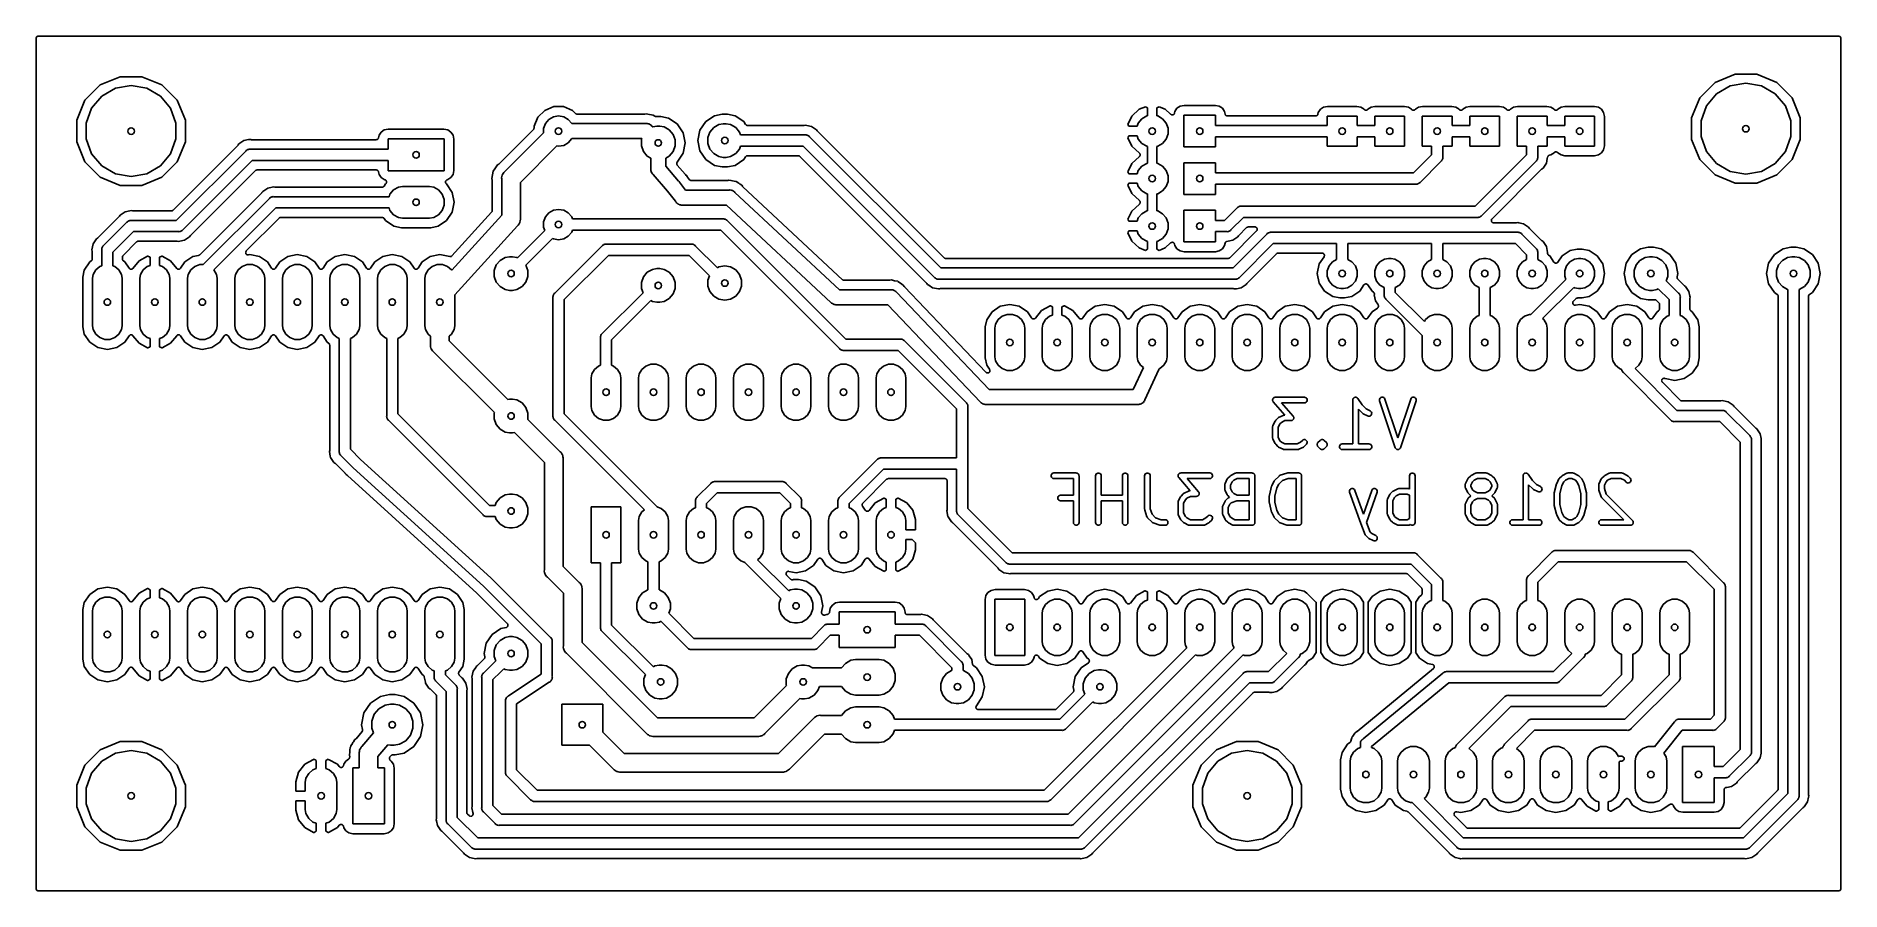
# Model space of a CAD drawing. Extents: x 99.1 to 195.6, y -78.7 to -33.
import ezdxf

# ---------------------------------------------------------------- set-up
doc = ezdxf.new("R2010")
doc.units = 0
doc.header["$MEASUREMENT"] = 0
doc.layers.add('BLACK', color=7, linetype='CONTINUOUS')

msp = doc.modelspace()

# ---------------------------------------------------------------- linework, layer by layer
at = {"layer": 'BLACK', "linetype": 'CONTINUOUS'}
for p, q in [((99.06, -33.147), (99.0619, -33.1361)), ((99.06, -78.613), (99.06, -33.147)), ((99.0619, -33.1249), (99.0657, -33.1145)), ((99.0619, -33.1361), (99.0619, -33.1249)), ((99.0657, -33.1145), (99.0677, -33.1036)), ((99.0677, -33.1036), (99.0732, -33.0939)), ((99.0732, -33.0939), (99.077, -33.0835)), ((99.077, -33.0835), (99.0842, -33.075)), ((99.0842, -33.075), (99.0897, -33.0654)), ((99.0897, -33.0654), (99.0982, -33.0582)), ((99.0982, -33.0582), (99.1054, -33.0497)), ((99.1054, -33.0497), (99.115, -33.0442)), ((99.115, -33.0442), (99.1235, -33.037)), ((99.1235, -33.037), (99.1339, -33.0332)), ((99.1339, -33.0332), (99.1436, -33.0277)), ((99.1436, -33.0277), (99.1545, -33.0257)), ((99.1545, -33.0257), (99.1649, -33.0219)), ((99.1649, -33.0219), (99.1761, -33.0219)), ((99.1761, -33.0219), (99.187, -33.02)), ((99.187, -33.02), (195.453, -33.02)), ((195.453, -33.02), (195.464, -33.0219)), ((195.464, -33.0219), (195.475, -33.0219)), ((195.475, -33.0219), (195.485, -33.0257)), ((195.485, -33.0257), (195.496, -33.0277)), ((195.496, -33.0277), (195.506, -33.0332)), ((195.506, -33.0332), (195.516, -33.037)), ((195.516, -33.037), (195.525, -33.0442)), ((195.525, -33.0442), (195.535, -33.0497)), ((195.535, -33.0497), (195.542, -33.0582)), ((195.542, -33.0582), (195.55, -33.0654)), ((195.55, -33.0654), (195.556, -33.075)), ((195.556, -33.075), (195.563, -33.0835)), ((195.563, -33.0835), (195.567, -33.0939)), ((195.567, -33.0939), (195.572, -33.1036)), ((195.572, -33.1036), (195.574, -33.1145)), ((195.574, -33.1145), (195.578, -33.1249)), ((195.578, -33.1249), (195.578, -33.1361)), ((195.578, -33.1361), (195.58, -33.147)), ((195.58, -33.147), (195.58, -78.613)), ((102.493, -35.6347), (101.675, -36.4528)), ((103.562, -35.192), (102.493, -35.6347)), ((103.306, -35.8099), (104.14, -35.663)), ((104.718, -35.192), (103.562, -35.192)), ((104.14, -35.663), (104.974, -35.8099)), ((105.787, -35.6347), (104.718, -35.192)), ((106.605, -36.4528), (105.787, -35.6347)), ((188.853, -35.5077), (188.035, -36.3258)), ((189.922, -35.065), (188.853, -35.5077)), ((188.934, -36.1061), (189.666, -35.6829)), ((189.666, -35.6829), (190.5, -35.536)), ((191.078, -35.065), (189.922, -35.065)), ((190.5, -35.536), (191.334, -35.6829)), ((192.147, -35.5077), (191.078, -35.065)), ((191.334, -35.6829), (192.066, -36.1061)), ((192.965, -36.3258), (192.147, -35.5077)), ((101.675, -36.4528), (101.232, -37.5216)), ((102.029, -36.8815), (102.574, -36.2331)), ((102.574, -36.2331), (103.306, -35.8099)), ((104.974, -35.8099), (105.706, -36.2331)), ((105.706, -36.2331), (106.251, -36.8815)), ((107.048, -37.5216), (106.605, -36.4528)), ((188.035, -36.3258), (187.592, -37.3946)), ((188.389, -36.7545), (188.934, -36.1061)), ((192.066, -36.1061), (192.611, -36.7545)), ((193.408, -37.3946), (192.965, -36.3258)), ((101.232, -37.5216), (101.232, -38.6784)), ((101.74, -37.6768), (102.029, -36.8815)), ((106.251, -36.8815), (106.54, -37.6768)), ((107.048, -38.6784), (107.048, -37.5216)), ((125.891, -37.3591), (125.692, -37.8398)), ((126.259, -36.9911), (125.891, -37.3591)), ((126.74, -36.792), (126.259, -36.9911)), ((126.296, -37.6938), (126.478, -37.4777)), ((126.478, -37.4777), (126.722, -37.3366)), ((126.722, -37.3366), (127, -37.2877)), ((127.26, -36.792), (126.74, -36.792)), ((127, -37.2877), (127.278, -37.3366)), ((127.741, -36.9911), (127.26, -36.792)), ((127.278, -37.3366), (127.522, -37.4777)), ((127.522, -37.4777), (127.704, -37.6938)), ((127.905, -37.1548), (127.741, -36.9911)), ((127.909, -37.158), (127.905, -37.1548)), ((127.913, -37.1623), (127.909, -37.158)), ((127.927, -37.1706), (127.913, -37.1623)), ((127.941, -37.1801), (127.927, -37.1706)), ((127.946, -37.1815), (127.941, -37.1801)), ((127.951, -37.1843), (127.946, -37.1815)), ((127.967, -37.1872), (127.951, -37.1843)), ((127.983, -37.1915), (127.967, -37.1872)), ((127.989, -37.191), (127.983, -37.1915)), ((127.994, -37.192), (127.989, -37.191)), ((131.597, -37.192), (127.994, -37.192)), ((131.609, -37.1898), (131.597, -37.192)), ((131.622, -37.1896), (131.609, -37.1898)), ((131.699, -37.1742), (131.622, -37.1896)), ((131.776, -37.1896), (131.699, -37.1742)), ((132.053, -37.2447), (131.776, -37.1896)), ((131.776, -37.1896), (131.776, -37.1896)), ((132.144, -37.3056), (132.053, -37.2447)), ((132.158, -37.3117), (132.144, -37.3056)), ((132.172, -37.3193), (132.158, -37.3117)), ((132.178, -37.3206), (132.172, -37.3193)), ((132.185, -37.3234), (132.178, -37.3206)), ((132.2, -37.3244), (132.185, -37.3234)), ((132.215, -37.327), (132.2, -37.3244)), ((132.473, -37.327), (132.215, -37.327)), ((132.883, -37.4087), (132.473, -37.327)), ((133.349, -37.7199), (132.883, -37.4087)), ((134.875, -37.5929), (134.564, -38.0586)), ((135.341, -37.2817), (134.875, -37.5929)), ((135.751, -37.2), (135.341, -37.2817)), ((136.029, -37.2), (135.751, -37.2)), ((136.439, -37.2817), (136.029, -37.2)), ((136.905, -37.5929), (136.439, -37.2817)), ((137.006, -37.7436), (136.905, -37.5929)), ((157.659, -37.2955), (157.45, -37.74)), ((158.052, -36.9372), (157.659, -37.2955)), ((158.003, -37.6684), (158.195, -37.4388)), ((158.387, -36.7987), (158.052, -36.9372)), ((158.195, -37.4388), (158.455, -37.2889)), ((158.496, -36.8564), (158.387, -36.7987)), ((158.455, -37.2889), (158.496, -37.2817)), ((158.496, -37.2817), (158.496, -36.8564)), ((159.113, -36.7987), (159.004, -36.8564)), ((159.004, -36.8564), (159.004, -37.2817)), ((159.004, -37.2817), (159.045, -37.2889)), ((159.045, -37.2889), (159.305, -37.4388)), ((159.448, -36.9372), (159.113, -36.7987)), ((159.305, -37.4388), (159.497, -37.6684)), ((159.736, -37.1996), (159.448, -36.9372)), ((159.737, -37.2002), (159.736, -37.1996)), ((159.738, -37.2012), (159.737, -37.2002)), ((159.755, -37.212), (159.738, -37.2012)), ((159.773, -37.2232), (159.755, -37.212)), ((159.774, -37.2234), (159.773, -37.2232)), ((159.775, -37.2241), (159.774, -37.2234)), ((159.796, -37.2281), (159.775, -37.2241)), ((159.816, -37.2326), (159.796, -37.2281)), ((159.817, -37.2324), (159.816, -37.2326)), ((159.818, -37.2327), (159.817, -37.2324)), ((159.839, -37.2295), (159.818, -37.2327)), ((159.86, -37.2267), (159.839, -37.2295)), ((159.861, -37.2262), (159.86, -37.2267)), ((159.862, -37.226), (159.861, -37.2262)), ((159.88, -37.2159), (159.862, -37.226)), ((159.899, -37.2063), (159.88, -37.2159)), ((159.9, -37.2053), (159.899, -37.2063)), ((159.901, -37.2048), (159.9, -37.2053)), ((159.915, -37.1891), (159.901, -37.2048)), ((159.929, -37.1737), (159.915, -37.1891)), ((159.93, -37.1716), (159.929, -37.1725)), ((159.929, -37.1725), (159.929, -37.1737)), ((159.937, -37.1521), (159.93, -37.1716)), ((159.945, -37.1329), (159.937, -37.1521)), ((159.946, -37.1305), (159.945, -37.1316)), ((159.945, -37.1316), (159.945, -37.1329)), ((159.961, -37.0518), (159.946, -37.1305)), ((160.074, -36.8838), (159.961, -37.0518)), ((160.242, -36.7715), (160.074, -36.8838)), ((160.453, -36.7296), (160.242, -36.7715)), ((160.44, -38.95), (160.44, -37.25)), ((160.44, -37.25), (162.14, -37.25)), ((162.127, -36.7296), (160.453, -36.7296)), ((162.338, -36.7715), (162.127, -36.7296)), ((162.14, -37.25), (162.14, -37.8)), ((162.506, -36.8838), (162.338, -36.7715)), ((162.619, -37.0518), (162.506, -36.8838)), ((162.646, -37.1898), (162.619, -37.0518)), ((162.653, -37.2091), (162.646, -37.1898)), ((162.661, -37.2285), (162.653, -37.2091)), ((162.661, -37.2296), (162.661, -37.2285)), ((162.662, -37.2309), (162.661, -37.2296)), ((162.676, -37.2465), (162.662, -37.2309)), ((162.689, -37.2623), (162.676, -37.2465)), ((162.69, -37.263), (162.689, -37.2623)), ((162.691, -37.264), (162.69, -37.263)), ((162.709, -37.274), (162.691, -37.264)), ((162.727, -37.2843), (162.709, -37.274)), ((162.728, -37.2846), (162.727, -37.2843)), ((162.73, -37.2853), (162.728, -37.2846)), ((162.75, -37.2884), (162.73, -37.2853)), ((162.771, -37.292), (162.75, -37.2884)), ((167.489, -37.292), (162.771, -37.292)), ((167.51, -37.2884), (167.489, -37.292)), ((167.53, -37.2853), (167.51, -37.2884)), ((167.531, -37.2846), (167.53, -37.2853)), ((167.533, -37.2843), (167.531, -37.2846)), ((167.551, -37.274), (167.533, -37.2843)), ((167.569, -37.264), (167.551, -37.274)), ((167.57, -37.263), (167.569, -37.264)), ((167.571, -37.2623), (167.57, -37.263)), ((167.584, -37.2464), (167.571, -37.2623)), ((167.598, -37.2309), (167.584, -37.2464)), ((167.599, -37.2285), (167.598, -37.2296)), ((167.598, -37.2296), (167.598, -37.2309)), ((167.606, -37.2091), (167.599, -37.2285)), ((167.614, -37.1898), (167.606, -37.2091)), ((167.631, -37.1018), (167.614, -37.1898)), ((167.744, -36.9338), (167.631, -37.1018)), ((167.912, -36.8215), (167.744, -36.9338)), ((168.123, -36.7796), (167.912, -36.8215)), ((168.11, -37.3), (169.71, -37.3)), ((168.11, -37.8), (168.11, -37.3)), ((169.697, -36.7796), (168.123, -36.7796)), ((169.908, -36.8215), (169.697, -36.7796)), ((169.71, -37.3), (169.71, -37.8)), ((170.078, -36.9352), (169.908, -36.8215)), ((170.084, -36.941), (170.078, -36.9352)), ((170.092, -36.9522), (170.084, -36.941)), ((170.099, -36.9568), (170.092, -36.9522)), ((170.105, -36.9629), (170.099, -36.9568)), ((170.117, -36.969), (170.105, -36.9629)), ((170.129, -36.9767), (170.117, -36.969)), ((170.137, -36.9787), (170.129, -36.9767)), ((170.144, -36.9824), (170.137, -36.9787)), ((170.158, -36.9839), (170.144, -36.9824)), ((170.172, -36.9872), (170.158, -36.9839)), ((170.18, -36.9863), (170.172, -36.9872)), ((170.188, -36.9872), (170.18, -36.9863)), ((170.202, -36.9839), (170.188, -36.9872)), ((170.216, -36.9824), (170.202, -36.9839)), ((170.223, -36.9787), (170.216, -36.9824)), ((170.231, -36.9767), (170.223, -36.9787)), ((170.243, -36.969), (170.231, -36.9767)), ((170.255, -36.9629), (170.243, -36.969)), ((170.261, -36.9568), (170.255, -36.9629)), ((170.268, -36.9522), (170.261, -36.9568)), ((170.276, -36.941), (170.268, -36.9522)), ((170.282, -36.9352), (170.276, -36.941)), ((170.452, -36.8215), (170.282, -36.9352)), ((170.663, -36.7796), (170.452, -36.8215)), ((170.65, -37.8), (170.65, -37.3)), ((170.65, -37.3), (172.25, -37.3)), ((172.237, -36.7796), (170.663, -36.7796)), ((172.448, -36.8215), (172.237, -36.7796)), ((172.25, -37.3), (172.25, -38.9)), ((172.618, -36.9352), (172.448, -36.8215)), ((172.624, -36.941), (172.618, -36.9352)), ((172.632, -36.9522), (172.624, -36.941)), ((172.639, -36.9568), (172.632, -36.9522)), ((172.645, -36.9629), (172.639, -36.9568)), ((172.657, -36.969), (172.645, -36.9629)), ((172.669, -36.9767), (172.657, -36.969)), ((172.677, -36.9787), (172.669, -36.9767)), ((172.684, -36.9824), (172.677, -36.9787)), ((172.698, -36.9839), (172.684, -36.9824)), ((172.712, -36.9872), (172.698, -36.9839)), ((172.72, -36.9863), (172.712, -36.9872)), ((172.728, -36.9872), (172.72, -36.9863)), ((172.742, -36.9839), (172.728, -36.9872)), ((172.756, -36.9824), (172.742, -36.9839)), ((172.763, -36.9787), (172.756, -36.9824)), ((172.771, -36.9767), (172.763, -36.9787)), ((172.783, -36.969), (172.771, -36.9767)), ((172.795, -36.9629), (172.783, -36.969)), ((172.801, -36.9568), (172.795, -36.9629)), ((172.808, -36.9522), (172.801, -36.9568)), ((172.816, -36.941), (172.808, -36.9522)), ((172.822, -36.9352), (172.816, -36.941)), ((172.992, -36.8215), (172.822, -36.9352)), ((173.203, -36.7796), (172.992, -36.8215)), ((173.19, -38.9), (173.19, -37.3)), ((173.19, -37.3), (174.79, -37.3)), ((174.777, -36.7796), (173.203, -36.7796)), ((174.988, -36.8215), (174.777, -36.7796)), ((174.79, -37.3), (174.79, -37.8)), ((175.158, -36.9352), (174.988, -36.8215)), ((175.164, -36.941), (175.158, -36.9352)), ((175.172, -36.9522), (175.164, -36.941)), ((175.179, -36.9568), (175.172, -36.9522)), ((175.185, -36.9629), (175.179, -36.9568)), ((175.197, -36.969), (175.185, -36.9629)), ((175.209, -36.9767), (175.197, -36.969)), ((175.217, -36.9787), (175.209, -36.9767)), ((175.224, -36.9824), (175.217, -36.9787)), ((175.238, -36.9839), (175.224, -36.9824)), ((175.252, -36.9872), (175.238, -36.9839)), ((175.26, -36.9863), (175.252, -36.9872)), ((175.268, -36.9872), (175.26, -36.9863)), ((175.282, -36.9839), (175.268, -36.9872)), ((175.296, -36.9824), (175.282, -36.9839)), ((175.303, -36.9787), (175.296, -36.9824)), ((175.311, -36.9767), (175.303, -36.9787)), ((175.323, -36.969), (175.311, -36.9767)), ((175.335, -36.9629), (175.323, -36.969)), ((175.341, -36.9568), (175.335, -36.9629)), ((175.348, -36.9522), (175.341, -36.9568)), ((175.356, -36.941), (175.348, -36.9522)), ((175.362, -36.9352), (175.356, -36.941)), ((175.532, -36.8215), (175.362, -36.9352)), ((175.743, -36.7796), (175.532, -36.8215)), ((175.73, -37.8), (175.73, -37.3)), ((175.73, -37.3), (177.33, -37.3)), ((177.317, -36.7796), (175.743, -36.7796)), ((177.528, -36.8215), (177.317, -36.7796)), ((177.33, -37.3), (177.33, -38.9)), ((177.698, -36.9352), (177.528, -36.8215)), ((177.704, -36.941), (177.698, -36.9352)), ((177.712, -36.9522), (177.704, -36.941)), ((177.719, -36.9568), (177.712, -36.9522)), ((177.725, -36.9629), (177.719, -36.9568)), ((177.737, -36.969), (177.725, -36.9629)), ((177.749, -36.9767), (177.737, -36.969)), ((177.757, -36.9787), (177.749, -36.9767)), ((177.764, -36.9824), (177.757, -36.9787)), ((177.778, -36.9839), (177.764, -36.9824)), ((177.792, -36.9872), (177.778, -36.9839)), ((177.8, -36.9863), (177.792, -36.9872)), ((177.808, -36.9872), (177.8, -36.9863)), ((177.822, -36.9839), (177.808, -36.9872)), ((177.836, -36.9824), (177.822, -36.9839)), ((177.843, -36.9787), (177.836, -36.9824)), ((177.851, -36.9767), (177.843, -36.9787)), ((177.863, -36.969), (177.851, -36.9767)), ((177.875, -36.9629), (177.863, -36.969)), ((177.881, -36.9568), (177.875, -36.9629)), ((177.888, -36.9522), (177.881, -36.9568)), ((177.896, -36.941), (177.888, -36.9522)), ((177.902, -36.9352), (177.896, -36.941)), ((178.072, -36.8215), (177.902, -36.9352)), ((178.283, -36.7796), (178.072, -36.8215)), ((178.27, -38.9), (178.27, -37.3)), ((178.27, -37.3), (179.87, -37.3)), ((179.857, -36.7796), (178.283, -36.7796)), ((180.068, -36.8215), (179.857, -36.7796)), ((179.87, -37.3), (179.87, -37.8)), ((180.238, -36.9352), (180.068, -36.8215)), ((180.244, -36.941), (180.238, -36.9352)), ((180.252, -36.9522), (180.244, -36.941)), ((180.259, -36.9568), (180.252, -36.9522)), ((180.265, -36.9629), (180.259, -36.9568)), ((180.277, -36.969), (180.265, -36.9629)), ((180.289, -36.9767), (180.277, -36.969)), ((180.297, -36.9787), (180.289, -36.9767)), ((180.304, -36.9824), (180.297, -36.9787)), ((180.318, -36.9839), (180.304, -36.9824)), ((180.332, -36.9872), (180.318, -36.9839)), ((180.34, -36.9863), (180.332, -36.9872)), ((180.348, -36.9872), (180.34, -36.9863)), ((180.362, -36.9839), (180.348, -36.9872)), ((180.376, -36.9824), (180.362, -36.9839)), ((180.383, -36.9787), (180.376, -36.9824)), ((180.391, -36.9767), (180.383, -36.9787)), ((180.403, -36.969), (180.391, -36.9767)), ((180.415, -36.9629), (180.403, -36.969)), ((180.421, -36.9568), (180.415, -36.9629)), ((180.428, -36.9522), (180.421, -36.9568)), ((180.436, -36.941), (180.428, -36.9522)), ((180.442, -36.9352), (180.436, -36.941)), ((180.612, -36.8215), (180.442, -36.9352)), ((180.823, -36.7796), (180.612, -36.8215)), ((180.81, -37.8), (180.81, -37.3)), ((180.81, -37.3), (182.41, -37.3)), ((182.397, -36.7796), (180.823, -36.7796)), ((182.608, -36.8215), (182.397, -36.7796)), ((182.41, -37.3), (182.41, -38.9)), ((182.776, -36.9338), (182.608, -36.8215)), ((182.889, -37.1018), (182.776, -36.9338)), ((182.93, -37.3125), (182.889, -37.1018)), ((182.93, -38.8875), (182.93, -37.3125)), ((187.592, -37.3946), (187.592, -38.5514)), ((188.1, -37.5498), (188.389, -36.7545)), ((188.1, -38.3962), (188.1, -37.5498)), ((192.611, -36.7545), (192.9, -37.5498)), ((192.9, -37.5498), (192.9, -38.3962)), ((193.408, -38.5514), (193.408, -37.3946)), ((101.74, -38.5232), (101.74, -37.6768)), ((102.029, -39.3185), (101.74, -38.5232)), ((106.54, -38.5232), (106.251, -39.3185)), ((106.54, -37.6768), (106.54, -38.5232)), ((110.423, -38.5596), (110.175, -38.6089)), ((110.49, -38.5462), (110.423, -38.5596)), ((110.557, -38.5596), (110.49, -38.5462)), ((110.57, -38.5598), (110.557, -38.5596)), ((110.582, -38.562), (110.57, -38.5598)), ((117.249, -38.562), (110.582, -38.562)), ((117.27, -38.5584), (117.249, -38.562)), ((117.29, -38.5553), (117.27, -38.5584)), ((117.292, -38.5546), (117.29, -38.5553)), ((117.293, -38.5543), (117.292, -38.5546)), ((117.311, -38.544), (117.293, -38.5543)), ((117.329, -38.534), (117.311, -38.544)), ((117.33, -38.533), (117.329, -38.534)), ((117.331, -38.5323), (117.33, -38.533)), ((117.344, -38.5165), (117.331, -38.5323)), ((117.358, -38.5009), (117.344, -38.5165)), ((117.359, -38.4996), (117.358, -38.5009)), ((117.367, -38.4791), (117.359, -38.4985)), ((117.359, -38.4985), (117.359, -38.4996)), ((117.374, -38.4598), (117.367, -38.4791)), ((117.401, -38.3218), (117.374, -38.4598)), ((117.514, -38.1538), (117.401, -38.3218)), ((117.682, -38.0415), (117.514, -38.1538)), ((117.893, -37.9996), (117.682, -38.0415)), ((117.88, -39.07), (117.88, -38.52)), ((117.88, -38.52), (120.88, -38.52)), ((120.867, -37.9996), (117.893, -37.9996)), ((121.078, -38.0415), (120.867, -37.9996)), ((120.88, -38.52), (120.88, -40.22)), ((121.246, -38.1538), (121.078, -38.0415)), ((121.359, -38.3218), (121.246, -38.1538)), ((121.4, -38.5325), (121.359, -38.3218)), ((121.4, -40.2075), (121.4, -38.5325)), ((125.655, -38.0197), (123.826, -39.8482)), ((124.122, -40.271), (126.2, -38.1929)), ((125.658, -38.0151), (125.655, -38.0197)), ((125.662, -38.0115), (125.658, -38.0151)), ((125.671, -37.9971), (125.662, -38.0115)), ((125.68, -37.9835), (125.671, -37.9971)), ((125.682, -37.9781), (125.68, -37.9835)), ((125.684, -37.9733), (125.682, -37.9781)), ((125.687, -37.957), (125.684, -37.9733)), ((125.692, -37.9409), (125.687, -37.957)), ((125.692, -37.9299), (125.691, -37.9354)), ((125.691, -37.9354), (125.692, -37.9409)), ((125.692, -37.8398), (125.692, -37.9299)), ((126.2, -37.9589), (126.296, -37.6938)), ((126.2, -38.1929), (126.2, -37.9589)), ((127.704, -38.5062), (127.522, -38.7223)), ((127.704, -37.6938), (127.706, -37.7)), ((127.706, -38.5), (127.704, -38.5062)), ((127.706, -37.7), (131.682, -37.7)), ((131.462, -38.5), (127.706, -38.5)), ((131.434, -38.5763), (131.462, -38.5)), ((131.434, -38.8937), (131.434, -38.5763)), ((131.682, -37.7), (131.734, -37.6954)), ((131.734, -37.6954), (131.786, -37.7091)), ((131.786, -37.7091), (131.838, -37.7183)), ((131.838, -37.7183), (131.853, -37.7273)), ((131.853, -37.7273), (131.871, -37.7319)), ((131.871, -37.7319), (131.914, -37.7623)), ((131.914, -37.7623), (131.96, -37.7889)), ((131.96, -37.7889), (131.994, -37.8295)), ((131.994, -37.8295), (132.038, -37.8733)), ((132.038, -37.8733), (132.255, -37.835)), ((132.255, -37.835), (132.413, -37.835)), ((132.413, -37.835), (132.647, -37.8762)), ((132.647, -37.8762), (132.921, -38.0349)), ((132.921, -38.0349), (133.125, -38.2781)), ((133.125, -38.2781), (133.234, -38.5763)), ((133.234, -38.5763), (133.234, -38.8937)), ((133.66, -38.1856), (133.349, -37.7199)), ((133.77, -38.735), (133.66, -38.1856)), ((134.564, -38.0586), (134.454, -38.608)), ((134.454, -38.608), (134.564, -39.1574)), ((134.99, -38.4493), (135.099, -38.1511)), ((134.99, -38.7667), (134.99, -38.4493)), ((135.099, -38.1511), (135.303, -37.9079)), ((135.303, -37.9079), (135.577, -37.7492)), ((135.577, -37.7492), (135.811, -37.708)), ((135.811, -37.708), (135.969, -37.708)), ((135.969, -37.708), (136.203, -37.7492)), ((136.203, -37.7492), (136.477, -37.9079)), ((136.477, -37.9079), (136.681, -38.1511)), ((136.681, -38.1511), (136.739, -38.308)), ((136.739, -38.308), (140.195, -38.308)), ((137.018, -37.7565), (137.006, -37.7436)), ((137.03, -37.7703), (137.018, -37.7565)), ((137.033, -37.7724), (137.03, -37.7703)), ((137.036, -37.7754), (137.033, -37.7724)), ((137.052, -37.7834), (137.036, -37.7754)), ((137.068, -37.7923), (137.052, -37.7834)), ((137.072, -37.7931), (137.068, -37.7923)), ((137.076, -37.7949), (137.072, -37.7931)), ((137.094, -37.7969), (137.076, -37.7949)), ((137.111, -37.8), (137.094, -37.7969)), ((140.116, -37.8), (137.111, -37.8)), ((140.128, -37.7978), (140.116, -37.8)), ((140.141, -37.7976), (140.128, -37.7978)), ((140.208, -37.7842), (140.141, -37.7976)), ((140.195, -38.308), (140.235, -38.3045)), ((140.275, -37.7976), (140.208, -37.7842)), ((140.235, -38.3045), (140.273, -38.3148)), ((140.273, -38.3148), (140.312, -38.3217)), ((140.523, -37.8469), (140.275, -37.7976)), ((140.312, -38.3217), (140.324, -38.3284)), ((140.324, -38.3284), (140.337, -38.3319)), ((140.337, -38.3319), (140.369, -38.3547)), ((140.369, -38.3547), (140.404, -38.3746)), ((140.404, -38.3746), (140.429, -38.4051)), ((140.429, -38.4051), (147.444, -45.42)), ((140.526, -37.8487), (140.523, -37.8469)), ((140.791, -38.0255), (140.526, -37.8487)), ((140.526, -37.8487), (140.526, -37.8487)), ((140.829, -38.0825), (140.791, -38.0255)), ((140.837, -38.0916), (140.829, -38.0825)), ((140.844, -38.1018), (140.837, -38.0916)), ((141.289, -38.5467), (140.844, -38.1018)), ((143.829, -41.0867), (141.289, -38.5467)), ((141.289, -38.5467), (141.289, -38.5467)), ((157.45, -37.74), (157.506, -37.846)), ((157.506, -38.354), (157.45, -38.46)), ((157.45, -38.46), (157.659, -38.9045)), ((157.506, -37.846), (157.938, -37.846)), ((157.938, -38.354), (157.506, -38.354)), ((157.938, -37.846), (158.003, -37.6684)), ((158.003, -38.5316), (157.938, -38.354)), ((158.195, -38.7612), (158.003, -38.5316)), ((159.497, -38.5316), (159.305, -38.7612)), ((159.497, -37.6684), (159.6, -37.9501)), ((159.6, -38.2499), (159.497, -38.5316)), ((159.6, -37.9501), (159.6, -38.2499)), ((162.14, -37.8), (168.11, -37.8)), ((168.11, -38.4), (162.14, -38.4)), ((162.14, -38.4), (162.14, -38.95)), ((168.11, -38.9), (168.11, -38.4)), ((169.71, -37.8), (170.65, -37.8)), ((170.65, -38.4), (169.71, -38.4)), ((169.71, -38.4), (169.71, -38.9)), ((170.65, -38.9), (170.65, -38.4)), ((174.79, -37.8), (175.73, -37.8)), ((175.73, -38.4), (174.79, -38.4)), ((174.79, -38.4), (174.79, -38.9)), ((175.73, -38.9), (175.73, -38.4)), ((179.87, -37.8), (180.81, -37.8)), ((180.81, -38.4), (179.87, -38.4)), ((179.87, -38.4), (179.87, -38.9)), ((180.81, -38.9), (180.81, -38.4)), ((187.592, -38.5514), (188.035, -39.6202)), ((188.389, -39.1915), (188.1, -38.3962)), ((192.9, -38.3962), (192.611, -39.1915)), ((192.965, -39.6202), (193.408, -38.5514)), ((101.232, -38.6784), (101.675, -39.7472)), ((102.574, -39.9669), (102.029, -39.3185)), ((106.251, -39.3185), (105.706, -39.9669)), ((109.854, -38.8638), (106.383, -42.3348)), ((106.556, -42.88), (110.269, -39.1671)), ((106.605, -39.7472), (107.048, -38.6784)), ((109.861, -38.8535), (109.854, -38.8638)), ((109.869, -38.8445), (109.861, -38.8535)), ((109.907, -38.7875), (109.869, -38.8445)), ((110.175, -38.6089), (109.907, -38.7875)), ((110.269, -39.1671), (110.294, -39.1366)), ((110.294, -39.1366), (110.329, -39.1167)), ((110.329, -39.1167), (110.361, -39.0939)), ((110.361, -39.0939), (110.374, -39.0904)), ((110.374, -39.0904), (110.386, -39.0837)), ((110.386, -39.0837), (110.425, -39.0768)), ((110.425, -39.0768), (110.463, -39.0665)), ((110.463, -39.0665), (110.503, -39.07)), ((110.503, -39.07), (117.88, -39.07)), ((126.911, -38.8966), (124.96, -40.8471)), ((127, -38.9123), (126.911, -38.8966)), ((127.278, -38.8634), (127, -38.9123)), ((127.522, -38.7223), (127.278, -38.8634)), ((131.543, -39.1919), (131.434, -38.8937)), ((131.747, -39.4351), (131.543, -39.1919)), ((131.934, -39.5433), (131.747, -39.4351)), ((131.934, -40.0998), (131.934, -39.5433)), ((132.921, -39.4351), (132.734, -39.5433)), ((132.734, -39.5433), (132.734, -39.9833)), ((133.125, -39.1919), (132.921, -39.4351)), ((133.234, -38.8937), (133.125, -39.1919)), ((133.339, -39.7646), (133.66, -39.2844)), ((133.66, -39.2844), (133.77, -38.735)), ((134.564, -39.1574), (134.875, -39.6231)), ((135.099, -39.0649), (134.99, -38.7667)), ((135.303, -39.3081), (135.099, -39.0649)), ((135.577, -39.4668), (135.303, -39.3081)), ((135.811, -39.508), (135.577, -39.4668)), ((135.969, -39.508), (135.811, -39.508)), ((136.203, -39.4668), (135.969, -39.508)), ((136.477, -39.3081), (136.203, -39.4668)), ((136.681, -39.0649), (136.477, -39.3081)), ((136.739, -38.908), (136.681, -39.0649)), ((140.084, -38.908), (136.739, -38.908)), ((136.905, -39.6231), (137.006, -39.4724)), ((137.006, -39.4724), (137.018, -39.4595)), ((137.018, -39.4595), (137.03, -39.4457)), ((137.03, -39.4457), (137.033, -39.4436)), ((137.033, -39.4436), (137.036, -39.4406)), ((137.036, -39.4406), (137.052, -39.4326)), ((137.052, -39.4326), (137.068, -39.4237)), ((137.068, -39.4237), (137.072, -39.4229)), ((137.072, -39.4229), (137.076, -39.4211)), ((137.076, -39.4211), (137.094, -39.4191)), ((137.094, -39.4191), (137.111, -39.416)), ((137.111, -39.416), (139.821, -39.416)), ((139.821, -39.416), (139.826, -39.417)), ((139.826, -39.417), (139.832, -39.4165)), ((139.832, -39.4165), (139.848, -39.4208)), ((139.848, -39.4208), (139.864, -39.4237)), ((139.864, -39.4237), (139.869, -39.4265)), ((139.869, -39.4265), (139.874, -39.4279)), ((139.874, -39.4279), (139.888, -39.4374)), ((139.888, -39.4374), (139.902, -39.4457)), ((139.902, -39.4457), (139.906, -39.45)), ((139.906, -39.45), (139.911, -39.4532)), ((139.911, -39.4532), (146.684, -46.2262)), ((147.099, -45.9229), (140.084, -38.908)), ((157.659, -38.9045), (158.067, -39.2761)), ((158.067, -39.4639), (157.659, -39.8355)), ((158.067, -39.2761), (158.077, -39.2895)), ((158.077, -39.4505), (158.067, -39.4639)), ((158.077, -39.2895), (158.089, -39.3021)), ((158.089, -39.4379), (158.077, -39.4505)), ((158.089, -39.3021), (158.091, -39.3069)), ((158.091, -39.4331), (158.089, -39.4379)), ((158.091, -39.3069), (158.094, -39.3111)), ((158.094, -39.4289), (158.091, -39.4331)), ((158.094, -39.3111), (158.099, -39.3272)), ((158.099, -39.4128), (158.094, -39.4289)), ((158.099, -39.3272), (158.105, -39.3428)), ((158.105, -39.3971), (158.099, -39.4128)), ((158.105, -39.3428), (158.106, -39.3481)), ((158.106, -39.3919), (158.105, -39.3971)), ((158.106, -39.3481), (158.107, -39.3531)), ((158.107, -39.3531), (158.106, -39.37)), ((158.106, -39.37), (158.107, -39.3869)), ((158.107, -39.3869), (158.106, -39.3919)), ((158.455, -38.9111), (158.195, -38.7612)), ((158.496, -38.9183), (158.455, -38.9111)), ((158.496, -39.8217), (158.496, -38.9183)), ((159.045, -38.9111), (159.004, -38.9183)), ((159.004, -38.9183), (159.004, -39.8217)), ((159.305, -38.7612), (159.045, -38.9111)), ((162.14, -38.95), (160.44, -38.95)), ((169.71, -38.9), (168.11, -38.9)), ((172.25, -38.9), (170.65, -38.9)), ((172.726, -40.34), (173.69, -39.3757)), ((173.69, -38.9), (173.19, -38.9)), ((173.69, -39.3757), (173.69, -38.9)), ((174.283, -39.565), (174.276, -39.6042)), ((174.293, -39.5266), (174.283, -39.565)), ((174.79, -38.9), (174.29, -38.9)), ((174.29, -38.9), (174.29, -39.4869)), ((174.29, -39.4869), (174.293, -39.5266)), ((177.33, -38.9), (175.73, -38.9)), ((176.028, -42.118), (178.77, -39.3757)), ((178.77, -38.9), (178.27, -38.9)), ((178.77, -39.3757), (178.77, -38.9)), ((179.363, -39.565), (179.356, -39.6042)), ((179.373, -39.5266), (179.363, -39.565)), ((179.87, -38.9), (179.37, -38.9)), ((179.37, -38.9), (179.37, -39.4869)), ((179.37, -39.4869), (179.373, -39.5266)), ((179.831, -39.8153), (179.88, -39.5673)), ((179.88, -39.5673), (179.895, -39.4929)), ((179.88, -39.5673), (179.88, -39.5673)), ((179.895, -39.4929), (179.898, -39.4851)), ((179.898, -39.4851), (179.9, -39.4768)), ((179.9, -39.4768), (179.906, -39.4647)), ((179.906, -39.4647), (179.911, -39.4518)), ((179.911, -39.4518), (179.917, -39.4455)), ((179.917, -39.4455), (179.921, -39.4381)), ((179.921, -39.4381), (179.931, -39.429)), ((179.931, -39.429), (179.94, -39.4186)), ((179.94, -39.4186), (179.948, -39.4146)), ((179.948, -39.4146), (179.954, -39.4091)), ((179.954, -39.4091), (179.967, -39.404)), ((179.967, -39.404), (179.979, -39.3974)), ((179.979, -39.3974), (179.987, -39.3961)), ((179.987, -39.3961), (179.995, -39.3931)), ((179.995, -39.3931), (180.068, -39.3785)), ((180.068, -39.3785), (180.238, -39.2648)), ((180.238, -39.2648), (180.244, -39.259)), ((180.244, -39.259), (180.252, -39.2478)), ((180.252, -39.2478), (180.259, -39.2432)), ((180.259, -39.2432), (180.265, -39.2371)), ((180.265, -39.2371), (180.277, -39.231)), ((180.277, -39.231), (180.289, -39.2233)), ((180.289, -39.2233), (180.297, -39.2213)), ((180.297, -39.2213), (180.304, -39.2176)), ((180.304, -39.2176), (180.318, -39.2161)), ((180.318, -39.2161), (180.332, -39.2128)), ((180.332, -39.2128), (180.34, -39.2137)), ((180.34, -39.2137), (180.348, -39.2128)), ((180.348, -39.2128), (180.362, -39.2161)), ((180.362, -39.2161), (180.376, -39.2176)), ((180.376, -39.2176), (180.383, -39.2213)), ((180.383, -39.2213), (180.391, -39.2233)), ((180.391, -39.2233), (180.403, -39.231)), ((180.403, -39.231), (180.415, -39.2371)), ((180.415, -39.2371), (180.421, -39.2432)), ((180.421, -39.2432), (180.428, -39.2478)), ((180.428, -39.2478), (180.436, -39.259)), ((180.436, -39.259), (180.442, -39.2648)), ((180.442, -39.2648), (180.612, -39.3785)), ((180.612, -39.3785), (180.823, -39.4204)), ((182.41, -38.9), (180.81, -38.9)), ((180.823, -39.4204), (182.397, -39.4204)), ((182.397, -39.4204), (182.608, -39.3785)), ((182.608, -39.3785), (182.776, -39.2662)), ((182.776, -39.2662), (182.889, -39.0982)), ((182.889, -39.0982), (182.93, -38.8875)), ((188.934, -39.8399), (188.389, -39.1915)), ((192.611, -39.1915), (192.066, -39.8399)), ((101.675, -39.7472), (102.493, -40.5653)), ((103.306, -40.3901), (102.574, -39.9669)), ((104.14, -40.537), (103.306, -40.3901)), ((104.974, -40.3901), (104.14, -40.537)), ((105.706, -39.9669), (104.974, -40.3901)), ((105.787, -40.5653), (106.605, -39.7472)), ((110.614, -39.67), (106.901, -43.3829)), ((107.316, -43.6862), (110.787, -40.2152)), ((117.88, -39.67), (110.614, -39.67)), ((110.787, -40.2152), (110.792, -40.212)), ((110.792, -40.212), (110.796, -40.2077)), ((110.796, -40.2077), (110.81, -40.1994)), ((110.81, -40.1994), (110.824, -40.1899)), ((110.824, -40.1899), (110.829, -40.1885)), ((110.829, -40.1885), (110.834, -40.1857)), ((110.834, -40.1857), (110.85, -40.1828)), ((110.85, -40.1828), (110.866, -40.1785)), ((110.866, -40.1785), (110.872, -40.179)), ((110.872, -40.179), (110.877, -40.178)), ((110.877, -40.178), (117.249, -40.178)), ((117.249, -40.178), (117.27, -40.1816)), ((117.27, -40.1816), (117.29, -40.1847)), ((117.29, -40.1847), (117.292, -40.1854)), ((117.292, -40.1854), (117.293, -40.1857)), ((117.293, -40.1857), (117.311, -40.196)), ((117.311, -40.196), (117.329, -40.206)), ((117.329, -40.206), (117.33, -40.207)), ((117.33, -40.207), (117.331, -40.2077)), ((117.331, -40.2077), (117.344, -40.2235)), ((117.344, -40.2235), (117.358, -40.2391)), ((117.358, -40.2391), (117.359, -40.2404)), ((117.359, -40.2404), (117.359, -40.2415)), ((117.359, -40.2415), (117.367, -40.2609)), ((117.367, -40.2609), (117.374, -40.2802)), ((117.374, -40.2802), (117.401, -40.4182)), ((117.401, -40.4182), (117.514, -40.5862)), ((117.88, -40.22), (117.88, -39.67)), ((120.88, -40.22), (117.88, -40.22)), ((121.246, -40.5862), (121.359, -40.4182)), ((121.359, -40.4182), (121.4, -40.2075)), ((123.51, -40.2467), (123.432, -40.64)), ((123.592, -40.1245), (123.51, -40.2467)), ((123.733, -39.9133), (123.592, -40.1245)), ((123.592, -40.1245), (123.592, -40.1245)), ((123.807, -39.864), (123.733, -39.9133)), ((123.816, -39.8554), (123.807, -39.864)), ((123.826, -39.8482), (123.816, -39.8554)), ((123.954, -40.5957), (123.971, -40.5317)), ((123.971, -40.5317), (123.983, -40.4664)), ((123.983, -40.4664), (123.994, -40.447)), ((123.994, -40.447), (124, -40.4254)), ((124, -40.4254), (124.038, -40.3711)), ((124.038, -40.3711), (124.071, -40.3136)), ((124.071, -40.3136), (124.122, -40.271)), ((131.928, -40.1376), (131.934, -40.0998)), ((131.941, -40.2042), (131.928, -40.1376)), ((131.952, -40.2709), (131.941, -40.2042)), ((131.954, -40.2734), (131.952, -40.2709)), ((131.954, -40.2762), (131.954, -40.2734)), ((131.989, -40.3344), (131.954, -40.2762)), ((132.023, -40.3931), (131.989, -40.3344)), ((132.052, -40.4177), (132.023, -40.3931)), ((132.825, -41.3135), (132.052, -40.4177)), ((132.734, -39.9833), (133.42, -40.778)), ((133.318, -39.837), (133.321, -39.8211)), ((133.319, -39.843), (133.318, -39.837)), ((133.319, -39.849), (133.319, -39.843)), ((133.323, -39.8645), (133.319, -39.849)), ((133.321, -39.8211), (133.322, -39.805)), ((133.322, -39.805), (133.324, -39.7994)), ((133.326, -39.8803), (133.323, -39.8645)), ((133.324, -39.7994), (133.325, -39.7934)), ((133.325, -39.7934), (133.333, -39.7794)), ((133.329, -39.8855), (133.326, -39.8803)), ((133.331, -39.8914), (133.329, -39.8855)), ((133.341, -39.9044), (133.331, -39.8914)), ((133.333, -39.7794), (133.339, -39.7646)), ((133.349, -39.9182), (133.341, -39.9044)), ((133.77, -40.4064), (133.349, -39.9182)), ((133.778, -40.4125), (133.77, -40.4064)), ((133.784, -40.4199), (133.778, -40.4125)), ((133.792, -40.4271), (133.784, -40.4199)), ((133.833, -40.479), (133.792, -40.4271)), ((133.835, -40.4809), (133.833, -40.479)), ((133.837, -40.4834), (133.835, -40.4809)), ((133.88, -40.5335), (133.837, -40.4834)), ((133.885, -40.543), (133.88, -40.5335)), ((134.875, -39.6231), (135.341, -39.9343)), ((135.341, -39.9343), (135.751, -40.016)), ((135.751, -40.016), (136.029, -40.016)), ((136.029, -40.016), (136.439, -39.9343)), ((136.439, -39.9343), (136.905, -39.6231)), ((157.659, -39.8355), (157.45, -40.28)), ((157.45, -40.28), (157.506, -40.386)), ((157.506, -40.386), (157.938, -40.386)), ((157.938, -40.386), (158.003, -40.2084)), ((158.003, -40.2084), (158.195, -39.9788)), ((158.195, -39.9788), (158.455, -39.8289)), ((158.455, -39.8289), (158.496, -39.8217)), ((159.004, -39.8217), (159.045, -39.8289)), ((159.045, -39.8289), (159.305, -39.9788)), ((159.305, -39.9788), (159.497, -40.2084)), ((159.497, -40.2084), (159.6, -40.4901)), ((159.6, -40.4901), (159.6, -40.7899)), ((160.44, -41.49), (160.44, -39.79)), ((160.44, -39.79), (162.14, -39.79)), ((162.14, -39.79), (162.14, -40.34)), ((162.14, -40.34), (172.726, -40.34)), ((174.193, -39.7214), (173.071, -40.8429)), ((174.223, -39.6958), (174.193, -39.7214)), ((174.243, -39.6613), (174.223, -39.6958)), ((174.266, -39.6287), (174.243, -39.6613)), ((174.27, -39.6158), (174.266, -39.6287)), ((174.276, -39.6042), (174.27, -39.6158)), ((179.273, -39.7214), (176.373, -42.6209)), ((176.922, -42.7902), (179.576, -40.1365)), ((179.303, -39.6958), (179.273, -39.7214)), ((179.323, -39.6613), (179.303, -39.6958)), ((179.346, -39.6287), (179.323, -39.6613)), ((179.35, -39.6158), (179.346, -39.6287)), ((179.356, -39.6042), (179.35, -39.6158)), ((179.576, -40.1365), (179.586, -40.1293)), ((179.586, -40.1293), (179.595, -40.1207)), ((179.595, -40.1207), (179.653, -40.0825)), ((179.653, -40.0825), (179.831, -39.8153)), ((188.035, -39.6202), (188.853, -40.4383)), ((188.853, -40.4383), (189.922, -40.881)), ((189.666, -40.2631), (188.934, -39.8399)), ((190.5, -40.41), (189.666, -40.2631)), ((191.334, -40.2631), (190.5, -40.41)), ((191.078, -40.881), (192.147, -40.4383)), ((192.066, -39.8399), (191.334, -40.2631)), ((192.147, -40.4383), (192.965, -39.6202)), ((102.493, -40.5653), (103.562, -41.008)), ((103.562, -41.008), (104.718, -41.008)), ((104.718, -41.008), (105.787, -40.5653)), ((111.124, -41.4038), (107.811, -44.7162)), ((111.131, -41.3935), (111.124, -41.4038)), ((111.139, -41.3845), (111.131, -41.3935)), ((111.177, -41.3275), (111.139, -41.3845)), ((111.445, -41.1489), (111.177, -41.3275)), ((111.693, -41.0996), (111.445, -41.1489)), ((111.76, -41.0862), (111.693, -41.0996)), ((111.827, -41.0996), (111.76, -41.0862)), ((111.84, -41.0998), (111.827, -41.0996)), ((111.852, -41.102), (111.84, -41.0998)), ((117.569, -41.102), (111.852, -41.102)), ((117.514, -40.5862), (117.682, -40.6985)), ((117.586, -41.0989), (117.569, -41.102)), ((117.604, -41.0969), (117.586, -41.0989)), ((117.608, -41.0951), (117.604, -41.0969)), ((117.612, -41.0943), (117.608, -41.0951)), ((117.628, -41.0854), (117.612, -41.0943)), ((117.644, -41.0774), (117.628, -41.0854)), ((117.647, -41.0744), (117.644, -41.0774)), ((117.65, -41.0723), (117.647, -41.0744)), ((117.662, -41.0585), (117.65, -41.0723)), ((117.674, -41.0456), (117.662, -41.0585)), ((117.752, -40.9287), (117.674, -41.0456)), ((117.682, -40.6985), (117.702, -40.7026)), ((117.702, -40.7026), (117.718, -40.7086)), ((117.718, -40.7086), (117.734, -40.7133)), ((117.734, -40.7133), (117.738, -40.7166)), ((117.738, -40.7166), (117.744, -40.7186)), ((117.744, -40.7186), (117.756, -40.7296)), ((117.76, -40.9213), (117.752, -40.9287)), ((117.756, -40.7296), (117.769, -40.7394)), ((117.773, -40.9109), (117.76, -40.9213)), ((117.769, -40.7394), (117.772, -40.744)), ((117.772, -40.744), (117.777, -40.7477)), ((117.776, -40.9061), (117.773, -40.9109)), ((117.78, -40.9023), (117.776, -40.9061)), ((117.777, -40.7477), (117.785, -40.7622)), ((117.787, -40.8874), (117.78, -40.9023)), ((117.785, -40.7622), (117.794, -40.776)), ((117.796, -40.8732), (117.787, -40.8874)), ((117.794, -40.776), (117.795, -40.7815)), ((117.795, -40.7815), (117.798, -40.7864)), ((117.797, -40.8677), (117.796, -40.8732)), ((117.8, -40.8627), (117.797, -40.8677)), ((117.798, -40.7864), (117.8, -40.8028)), ((117.8, -40.8028), (117.804, -40.8189)), ((117.801, -40.8462), (117.8, -40.8627)), ((117.805, -40.83), (117.801, -40.8462)), ((117.804, -40.8189), (117.804, -40.8244)), ((117.804, -40.8244), (117.805, -40.83)), ((117.935, -41.61), (117.983, -41.4784)), ((117.983, -41.4784), (118.175, -41.2488)), ((118.175, -41.2488), (118.435, -41.0989)), ((118.435, -41.0989), (118.656, -41.06)), ((118.656, -41.06), (120.104, -41.06)), ((120.104, -41.06), (120.325, -41.0989)), ((120.325, -41.0989), (120.585, -41.2488)), ((120.585, -41.2488), (120.777, -41.4784)), ((120.777, -41.4784), (120.88, -41.7601)), ((120.955, -40.83), (120.956, -40.8244)), ((120.959, -40.8462), (120.955, -40.83)), ((120.956, -40.8189), (120.96, -40.8028)), ((120.956, -40.8244), (120.956, -40.8189)), ((120.96, -40.8627), (120.959, -40.8462)), ((120.96, -40.8028), (120.962, -40.7864)), ((120.963, -40.8677), (120.96, -40.8627)), ((120.962, -40.7864), (120.965, -40.7815)), ((120.964, -40.8732), (120.963, -40.8677)), ((120.973, -40.8874), (120.964, -40.8732)), ((120.965, -40.7815), (120.966, -40.776)), ((120.966, -40.776), (120.975, -40.7622)), ((120.98, -40.9023), (120.973, -40.8874)), ((120.975, -40.7622), (120.983, -40.7477)), ((120.984, -40.9061), (120.98, -40.9023)), ((120.983, -40.7477), (120.988, -40.744)), ((120.987, -40.9109), (120.984, -40.9061)), ((121, -40.9213), (120.987, -40.9109)), ((120.988, -40.744), (120.991, -40.7394)), ((120.991, -40.7394), (121.004, -40.7296)), ((121.008, -40.9287), (121, -40.9213)), ((121.004, -40.7296), (121.016, -40.7186)), ((121.309, -41.3801), (121.008, -40.9287)), ((121.016, -40.7186), (121.022, -40.7166)), ((121.022, -40.7166), (121.026, -40.7133)), ((121.026, -40.7133), (121.042, -40.7086)), ((121.042, -40.7086), (121.058, -40.7026)), ((121.058, -40.7026), (121.078, -40.6985)), ((121.078, -40.6985), (121.246, -40.5862)), ((121.415, -41.91), (121.309, -41.3801)), ((123.432, -40.64), (123.45, -40.727)), ((123.45, -40.727), (123.45, -40.7395)), ((123.45, -40.7395), (123.452, -40.7518)), ((123.452, -40.7518), (123.452, -42.3602)), ((123.96, -40.6618), (123.954, -40.5957)), ((123.96, -42.6057), (123.96, -40.6618)), ((124.96, -40.8471), (124.96, -42.7652)), ((133.25, -41.8531), (132.825, -41.3135)), ((133.42, -40.778), (133.427, -40.7841)), ((133.427, -40.7841), (133.443, -40.8045)), ((133.443, -40.8045), (133.46, -40.8242)), ((133.46, -40.8242), (133.464, -40.8319)), ((133.464, -40.8319), (133.798, -41.256)), ((133.798, -41.256), (136.12, -41.256)), ((133.891, -40.5505), (133.885, -40.543)), ((133.896, -40.559), (133.891, -40.5505)), ((134.007, -40.6996), (133.896, -40.559)), ((134.016, -40.7083), (134.007, -40.6996)), ((134.025, -40.7183), (134.016, -40.7083)), ((134.033, -40.7229), (134.025, -40.7183)), ((134.04, -40.729), (134.033, -40.7229)), ((134.052, -40.7338), (134.04, -40.729)), ((134.063, -40.7403), (134.052, -40.7338)), ((134.072, -40.7419), (134.063, -40.7403)), ((134.08, -40.7453), (134.072, -40.7419)), ((134.094, -40.7457), (134.08, -40.7453)), ((134.106, -40.748), (134.094, -40.7457)), ((136.024, -40.748), (134.106, -40.748)), ((136.038, -40.7455), (136.024, -40.748)), ((136.053, -40.7446), (136.038, -40.7455)), ((136.112, -40.7308), (136.053, -40.7446)), ((136.207, -40.7463), (136.112, -40.7308)), ((136.12, -41.256), (136.165, -41.2504)), ((136.165, -41.2504), (136.224, -41.2639)), ((136.218, -40.7462), (136.207, -40.7463)), ((136.228, -40.748), (136.218, -40.7462)), ((136.224, -41.2639), (136.283, -41.2743)), ((136.233, -40.748), (136.228, -40.748)), ((136.304, -40.762), (136.233, -40.748)), ((136.283, -41.2743), (136.292, -41.2797)), ((136.292, -41.2797), (136.303, -41.2822)), ((136.303, -41.2822), (136.353, -41.3149)), ((136.306, -40.762), (136.304, -40.762)), ((136.308, -40.7627), (136.306, -40.762)), ((136.474, -40.7898), (136.308, -40.7627)), ((136.353, -41.3149), (136.405, -41.3449)), ((136.405, -41.3449), (136.435, -41.3802)), ((136.435, -41.3802), (142.017, -46.59)), ((136.484, -40.7938), (136.474, -40.7898)), ((136.494, -40.7979), (136.484, -40.7938)), ((136.634, -40.8911), (136.494, -40.7979)), ((136.636, -40.892), (136.634, -40.8911)), ((136.637, -40.8935), (136.636, -40.892)), ((136.698, -40.9312), (136.637, -40.8935)), ((136.702, -40.9349), (136.698, -40.9312)), ((136.711, -40.9405), (136.702, -40.9349)), ((136.718, -40.9477), (136.711, -40.9405)), ((136.799, -41.0014), (136.718, -40.9477)), ((136.832, -41.0518), (136.799, -41.0014)), ((136.842, -41.0624), (136.832, -41.0518)), ((136.851, -41.0741), (136.842, -41.0624)), ((142.18, -46.0478), (136.851, -41.0741)), ((146.369, -43.6267), (143.829, -41.0867)), ((143.829, -41.0867), (143.829, -41.0867)), ((157.506, -40.894), (157.45, -41)), ((157.45, -41), (157.659, -41.4445)), ((157.938, -40.894), (157.506, -40.894)), ((157.659, -41.4445), (158.067, -41.8161)), ((158.003, -41.0716), (157.938, -40.894)), ((158.195, -41.3012), (158.003, -41.0716)), ((158.455, -41.4511), (158.195, -41.3012)), ((158.496, -41.4583), (158.455, -41.4511)), ((158.496, -42.3617), (158.496, -41.4583)), ((159.045, -41.4511), (159.004, -41.4583)), ((159.004, -41.4583), (159.004, -42.3617)), ((159.305, -41.3012), (159.045, -41.4511)), ((159.497, -41.0716), (159.305, -41.3012)), ((159.6, -40.7899), (159.497, -41.0716)), ((162.14, -41.49), (160.44, -41.49)), ((172.837, -40.94), (162.14, -40.94)), ((162.14, -40.94), (162.14, -41.49)), ((172.877, -40.9435), (172.837, -40.94)), ((172.915, -40.9332), (172.877, -40.9435)), ((172.954, -40.9263), (172.915, -40.9332)), ((172.966, -40.9196), (172.954, -40.9263)), ((172.979, -40.9161), (172.966, -40.9196)), ((173.011, -40.8933), (172.979, -40.9161)), ((173.046, -40.8734), (173.011, -40.8933)), ((173.071, -40.8429), (173.046, -40.8734)), ((189.922, -40.881), (191.078, -40.881)), ((103.825, -42.4189), (103.557, -42.5975)), ((104.073, -42.3696), (103.825, -42.4189)), ((104.14, -42.3562), (104.073, -42.3696)), ((104.073, -42.3696), (104.073, -42.3696)), ((104.207, -42.3696), (104.14, -42.3562)), ((104.22, -42.3698), (104.207, -42.3696)), ((104.232, -42.372), (104.22, -42.3698)), ((106.293, -42.372), (104.232, -42.372)), ((106.298, -42.371), (106.293, -42.372)), ((106.304, -42.3715), (106.298, -42.371)), ((106.32, -42.3672), (106.304, -42.3715)), ((106.336, -42.3643), (106.32, -42.3672)), ((106.341, -42.3615), (106.336, -42.3643)), ((106.346, -42.3601), (106.341, -42.3615)), ((106.36, -42.3506), (106.346, -42.3601)), ((106.374, -42.3423), (106.36, -42.3506)), ((106.378, -42.338), (106.374, -42.3423)), ((106.383, -42.3348), (106.378, -42.338)), ((108.002, -45.244), (111.539, -41.7071)), ((111.884, -42.21), (108.572, -45.5219)), ((111.539, -41.7071), (111.564, -41.6766)), ((111.564, -41.6766), (111.599, -41.6567)), ((111.599, -41.6567), (111.631, -41.6339)), ((111.631, -41.6339), (111.644, -41.6304)), ((111.644, -41.6304), (111.656, -41.6237)), ((111.656, -41.6237), (111.695, -41.6168)), ((111.695, -41.6168), (111.733, -41.6065)), ((111.733, -41.6065), (111.773, -41.61)), ((111.773, -41.61), (117.935, -41.61)), ((117.935, -42.21), (111.884, -42.21)), ((117.983, -42.3416), (117.935, -42.21)), ((118.175, -42.5712), (117.983, -42.3416)), ((120.777, -42.3416), (120.585, -42.5712)), ((120.88, -42.0599), (120.777, -42.3416)), ((120.88, -41.7601), (120.88, -42.0599)), ((121.009, -42.8891), (121.309, -42.4399)), ((123.419, -42.4456), (121.3, -44.7769)), ((121.309, -42.4399), (121.415, -41.91)), ((123.42, -42.4435), (123.419, -42.4456)), ((123.422, -42.4418), (123.42, -42.4435)), ((123.432, -42.4249), (123.422, -42.4418)), ((123.443, -42.4083), (123.432, -42.4249)), ((123.444, -42.4036), (123.443, -42.4058)), ((123.443, -42.4058), (123.443, -42.4083)), ((123.448, -42.3844), (123.444, -42.4036)), ((123.452, -42.3652), (123.448, -42.3844)), ((123.452, -42.3602), (123.452, -42.3627)), ((123.452, -42.3627), (123.452, -42.3652)), ((126.478, -42.4777), (126.722, -42.3366)), ((126.722, -42.3366), (127, -42.2877)), ((127, -42.2877), (127.278, -42.3366)), ((127.278, -42.3366), (127.522, -42.4777)), ((133.252, -41.8591), (133.25, -41.8531)), ((133.294, -41.9083), (133.252, -41.8591)), ((133.311, -41.9309), (133.294, -41.9083)), ((133.316, -41.9351), (133.311, -41.9309)), ((133.343, -41.9671), (133.316, -41.9351)), ((133.368, -41.9818), (133.343, -41.9671)), ((133.39, -42.0012), (133.368, -41.9818)), ((133.429, -42.0168), (133.39, -42.0012)), ((133.465, -42.0377), (133.429, -42.0168)), ((133.494, -42.0428), (133.465, -42.0377)), ((133.521, -42.0536), (133.494, -42.0428)), ((133.563, -42.0549), (133.521, -42.0536)), ((133.569, -42.056), (133.563, -42.0549)), ((133.598, -42.056), (133.569, -42.056)), ((133.662, -42.058), (133.598, -42.056)), ((133.668, -42.056), (133.662, -42.058)), ((135.986, -42.056), (133.668, -42.056)), ((141.568, -47.2658), (135.986, -42.056)), ((157.659, -42.3755), (157.45, -42.82)), ((158.067, -42.0039), (157.659, -42.3755)), ((158.067, -41.8161), (158.077, -41.8295)), ((158.077, -41.9905), (158.067, -42.0039)), ((158.077, -41.8295), (158.089, -41.8421)), ((158.089, -41.9779), (158.077, -41.9905)), ((158.089, -41.8421), (158.091, -41.8469)), ((158.091, -41.9731), (158.089, -41.9779)), ((158.091, -41.8469), (158.094, -41.8511)), ((158.094, -41.9689), (158.091, -41.9731)), ((158.094, -41.8511), (158.099, -41.8672)), ((158.099, -41.9528), (158.094, -41.9689)), ((158.099, -41.8672), (158.105, -41.8828)), ((158.105, -41.9371), (158.099, -41.9528)), ((158.105, -41.8828), (158.106, -41.8881)), ((158.106, -41.9319), (158.105, -41.9371)), ((158.106, -41.8881), (158.107, -41.8931)), ((158.107, -41.8931), (158.106, -41.91)), ((158.106, -41.91), (158.107, -41.9269)), ((158.107, -41.9269), (158.106, -41.9319)), ((158.195, -42.5188), (158.455, -42.3689)), ((158.455, -42.3689), (158.496, -42.3617)), ((159.004, -42.3617), (159.045, -42.3689)), ((159.045, -42.3689), (159.305, -42.5188)), ((160.44, -44.03), (160.44, -42.33)), ((160.44, -42.33), (162.14, -42.33)), ((162.14, -42.33), (162.14, -42.88)), ((162.616, -42.88), (163.281, -42.2151)), ((163.281, -42.2151), (163.306, -42.1846)), ((163.306, -42.1846), (163.341, -42.1647)), ((163.341, -42.1647), (163.373, -42.1419)), ((163.373, -42.1419), (163.386, -42.1384)), ((163.386, -42.1384), (163.398, -42.1317)), ((163.398, -42.1317), (163.437, -42.1248)), ((163.437, -42.1248), (163.475, -42.1145)), ((163.475, -42.1145), (163.515, -42.118)), ((163.515, -42.118), (176.028, -42.118)), ((103.504, -42.6738), (102.364, -43.8135)), ((102.667, -44.2286), (103.919, -42.9771)), ((103.511, -42.6635), (103.504, -42.6738)), ((103.519, -42.6545), (103.511, -42.6635)), ((103.557, -42.5975), (103.519, -42.6545)), ((103.919, -42.9771), (103.944, -42.9466)), ((103.944, -42.9466), (103.979, -42.9267)), ((103.979, -42.9267), (104.011, -42.9039)), ((104.011, -42.9039), (104.024, -42.9004)), ((104.024, -42.9004), (104.036, -42.8937)), ((104.036, -42.8937), (104.075, -42.8868)), ((104.075, -42.8868), (104.113, -42.8765)), ((104.113, -42.8765), (104.153, -42.88)), ((104.153, -42.88), (106.556, -42.88)), ((106.841, -43.4333), (106.809, -43.4561)), ((106.876, -43.4134), (106.841, -43.4333)), ((106.901, -43.3829), (106.876, -43.4134)), ((110.302, -44.5106), (112.057, -42.7552)), ((112.057, -42.7552), (112.062, -42.752)), ((112.062, -42.752), (112.066, -42.7477)), ((112.066, -42.7477), (112.08, -42.7394)), ((112.08, -42.7394), (112.094, -42.7299)), ((112.094, -42.7299), (112.099, -42.7285)), ((112.099, -42.7285), (112.104, -42.7257)), ((112.104, -42.7257), (112.12, -42.7228)), ((112.12, -42.7228), (112.136, -42.7185)), ((112.136, -42.7185), (112.142, -42.719)), ((112.142, -42.719), (112.147, -42.718)), ((112.147, -42.718), (117.569, -42.718)), ((117.569, -42.718), (117.586, -42.7211)), ((117.586, -42.7211), (117.604, -42.7231)), ((117.604, -42.7231), (117.608, -42.7249)), ((117.608, -42.7249), (117.612, -42.7257)), ((117.612, -42.7257), (117.628, -42.7346)), ((117.628, -42.7346), (117.644, -42.7426)), ((117.644, -42.7426), (117.647, -42.7456)), ((117.647, -42.7456), (117.65, -42.7477)), ((117.65, -42.7477), (117.662, -42.7615)), ((117.662, -42.7615), (117.674, -42.7744)), ((117.674, -42.7744), (117.751, -42.8891)), ((117.751, -42.8891), (118.2, -43.1892)), ((118.435, -42.7211), (118.175, -42.5712)), ((118.2, -43.1892), (118.596, -43.268)), ((118.656, -42.76), (118.435, -42.7211)), ((118.596, -43.268), (120.164, -43.268)), ((120.104, -42.76), (118.656, -42.76)), ((120.325, -42.7211), (120.104, -42.76)), ((120.164, -43.268), (120.56, -43.1892)), ((120.585, -42.5712), (120.325, -42.7211)), ((120.56, -43.1892), (121.009, -42.8891)), ((121.287, -45.5465), (123.96, -42.6057)), ((124.807, -43.1603), (121.45, -46.8533)), ((124.799, -44.8766), (126.263, -43.4131)), ((124.849, -43.1254), (124.807, -43.1603)), ((124.888, -43.0576), (124.849, -43.1254)), ((124.93, -42.9914), (124.888, -43.0576)), ((124.932, -42.9815), (124.93, -42.9914)), ((124.937, -42.9726), (124.932, -42.9815)), ((124.951, -42.8956), (124.937, -42.9726)), ((124.967, -42.8191), (124.951, -42.8956)), ((124.96, -42.7652), (124.967, -42.8191)), ((126.2, -42.9589), (126.296, -42.6938)), ((126.2, -43.2411), (126.2, -42.9589)), ((126.263, -43.4131), (126.2, -43.2411)), ((126.296, -42.6938), (126.478, -42.4777)), ((127.522, -42.4777), (127.704, -42.6938)), ((127.704, -42.6938), (127.742, -42.8)), ((127.742, -43.4), (127.704, -43.5062)), ((127.742, -42.8), (135.797, -42.8)), ((135.686, -43.4), (127.742, -43.4)), ((142.019, -49.7329), (135.686, -43.4)), ((135.797, -42.8), (135.837, -42.7965)), ((135.837, -42.7965), (135.875, -42.8068)), ((135.875, -42.8068), (135.914, -42.8137)), ((135.914, -42.8137), (135.926, -42.8204)), ((135.926, -42.8204), (135.939, -42.8239)), ((135.939, -42.8239), (135.971, -42.8467)), ((135.971, -42.8467), (136.006, -42.8666)), ((136.006, -42.8666), (136.031, -42.8971)), ((136.031, -42.8971), (142.364, -49.23)), ((157.45, -42.82), (157.506, -42.926)), ((157.506, -43.434), (157.45, -43.54)), ((157.506, -42.926), (157.938, -42.926)), ((157.938, -43.434), (157.506, -43.434)), ((157.938, -42.926), (158.003, -42.7484)), ((158.003, -43.6116), (157.938, -43.434)), ((158.003, -42.7484), (158.195, -42.5188)), ((159.305, -42.5188), (159.497, -42.7484)), ((159.497, -42.7484), (159.6, -43.0301)), ((159.6, -43.3299), (159.497, -43.6116)), ((159.6, -43.0301), (159.6, -43.3299)), ((162.14, -42.88), (162.616, -42.88)), ((162.901, -43.4333), (162.869, -43.4561)), ((162.936, -43.4134), (162.901, -43.4333)), ((162.961, -43.3829), (162.936, -43.4134)), ((163.626, -42.718), (162.961, -43.3829)), ((163.376, -43.6862), (163.799, -43.2632)), ((176.139, -42.718), (163.626, -42.718)), ((163.799, -43.2632), (163.804, -43.26)), ((163.804, -43.26), (163.808, -43.2557)), ((163.808, -43.2557), (163.822, -43.2474)), ((163.822, -43.2474), (163.836, -43.2379)), ((163.836, -43.2379), (163.841, -43.2365)), ((163.841, -43.2365), (163.846, -43.2337)), ((163.846, -43.2337), (163.862, -43.2308)), ((163.862, -43.2308), (163.878, -43.2265)), ((163.878, -43.2265), (163.884, -43.227)), ((163.884, -43.227), (163.889, -43.226)), ((163.889, -43.226), (164.24, -43.226)), ((164.24, -43.226), (164.256, -43.2289)), ((164.256, -43.2289), (164.273, -43.2303)), ((164.273, -43.2303), (164.278, -43.2327)), ((164.278, -43.2327), (164.283, -43.2337)), ((164.283, -43.2337), (164.298, -43.242)), ((164.298, -43.242), (164.313, -43.249)), ((164.313, -43.249), (164.317, -43.2529)), ((164.317, -43.2529), (164.321, -43.2557)), ((164.321, -43.2557), (164.332, -43.2684)), ((164.339, -43.4292), (164.33, -43.4428)), ((164.332, -43.2684), (164.344, -43.2802)), ((164.35, -43.4165), (164.339, -43.4292)), ((164.344, -43.2802), (164.346, -43.2852)), ((164.346, -43.2852), (164.35, -43.2895)), ((164.35, -43.2895), (164.355, -43.3051)), ((164.352, -43.4112), (164.35, -43.4165)), ((164.355, -43.4067), (164.352, -43.4112)), ((164.355, -43.3051), (164.362, -43.3201)), ((164.359, -43.3906), (164.355, -43.4067)), ((164.365, -43.3751), (164.359, -43.3906)), ((164.362, -43.3201), (164.363, -43.3257)), ((164.363, -43.3257), (164.365, -43.3309)), ((164.365, -43.3309), (164.365, -43.3475)), ((164.365, -43.3475), (164.366, -43.3641)), ((164.366, -43.3641), (164.365, -43.3695)), ((164.365, -43.3695), (164.365, -43.3751)), ((176.179, -42.7215), (176.139, -42.718)), ((176.217, -42.7112), (176.179, -42.7215)), ((176.256, -42.7043), (176.217, -42.7112)), ((176.268, -42.6976), (176.256, -42.7043)), ((176.281, -42.6941), (176.268, -42.6976)), ((176.313, -42.6713), (176.281, -42.6941)), ((176.348, -42.6514), (176.313, -42.6713)), ((176.373, -42.6209), (176.348, -42.6514)), ((176.886, -42.8689), (176.887, -42.8635)), ((176.887, -42.8855), (176.886, -42.8689)), ((176.887, -42.8579), (176.893, -42.8424)), ((176.887, -42.8635), (176.887, -42.8579)), ((176.887, -42.9021), (176.887, -42.8855)), ((176.889, -42.9073), (176.887, -42.9021)), ((176.89, -42.9129), (176.889, -42.9073)), ((176.897, -42.9279), (176.89, -42.9129)), ((176.893, -42.8424), (176.897, -42.8263)), ((176.897, -42.8263), (176.9, -42.8218)), ((176.902, -42.9435), (176.897, -42.9279)), ((176.9, -42.8218), (176.902, -42.8165)), ((176.902, -42.8165), (176.913, -42.8038)), ((176.906, -42.9478), (176.902, -42.9435)), ((176.908, -42.9528), (176.906, -42.9478)), ((176.92, -42.9646), (176.908, -42.9528)), ((176.913, -42.8038), (176.922, -42.7902)), ((176.931, -42.9773), (176.92, -42.9646)), ((176.935, -42.9801), (176.931, -42.9773)), ((176.939, -42.984), (176.935, -42.9801)), ((176.954, -42.991), (176.939, -42.984)), ((176.969, -42.9993), (176.954, -42.991)), ((176.974, -43.0003), (176.969, -42.9993)), ((176.979, -43.0027), (176.974, -43.0003)), ((176.996, -43.0041), (176.979, -43.0027)), ((177.012, -43.007), (176.996, -43.0041)), ((178.204, -43.007), (177.012, -43.007)), ((178.217, -43.0048), (178.204, -43.007)), ((178.229, -43.0046), (178.217, -43.0048)), ((178.296, -42.9912), (178.229, -43.0046)), ((178.364, -43.0046), (178.296, -42.9912)), ((178.612, -43.0539), (178.364, -43.0046)), ((178.879, -43.2325), (178.612, -43.0539)), ((178.917, -43.2895), (178.879, -43.2325)), ((178.926, -43.2985), (178.917, -43.2895)), ((178.933, -43.3088), (178.926, -43.2985)), ((179.576, -43.9522), (178.933, -43.3088)), ((102.109, -44.1347), (102.046, -44.45)), ((102.111, -44.1313), (102.109, -44.1347)), ((102.287, -43.8675), (102.111, -44.1313)), ((102.111, -44.1313), (102.111, -44.1313)), ((102.345, -43.8293), (102.287, -43.8675)), ((102.354, -43.8207), (102.345, -43.8293)), ((102.364, -43.8135), (102.354, -43.8207)), ((102.567, -44.4234), (102.577, -44.385)), ((102.577, -44.385), (102.584, -44.3458)), ((102.584, -44.3458), (102.59, -44.3342)), ((102.59, -44.3342), (102.594, -44.3213)), ((102.594, -44.3213), (102.617, -44.2887)), ((102.617, -44.2887), (102.637, -44.2542)), ((102.637, -44.2542), (102.667, -44.2286)), ((104.264, -43.48), (103.17, -44.5743)), ((103.715, -44.7475), (104.437, -44.0252)), ((106.667, -43.48), (104.264, -43.48)), ((104.437, -44.0252), (104.442, -44.022)), ((104.442, -44.022), (104.446, -44.0177)), ((104.446, -44.0177), (104.46, -44.0094)), ((104.46, -44.0094), (104.474, -43.9999)), ((104.474, -43.9999), (104.479, -43.9985)), ((104.479, -43.9985), (104.484, -43.9957)), ((104.484, -43.9957), (104.5, -43.9928)), ((104.5, -43.9928), (104.516, -43.9885)), ((104.516, -43.9885), (104.522, -43.989)), ((104.522, -43.989), (104.527, -43.988)), ((104.527, -43.988), (106.588, -43.988)), ((106.588, -43.988), (106.6, -43.9902)), ((106.6, -43.9902), (106.613, -43.9904)), ((106.613, -43.9904), (106.68, -44.0038)), ((106.707, -43.4835), (106.667, -43.48)), ((106.68, -44.0038), (106.747, -43.9904)), ((106.745, -43.4732), (106.707, -43.4835)), ((106.784, -43.4663), (106.745, -43.4732)), ((106.747, -43.9904), (106.995, -43.9411)), ((106.796, -43.4596), (106.784, -43.4663)), ((106.809, -43.4561), (106.796, -43.4596)), ((106.995, -43.9411), (107.263, -43.7625)), ((107.263, -43.7625), (107.301, -43.7055)), ((107.301, -43.7055), (107.309, -43.6965)), ((107.309, -43.6965), (107.316, -43.6862)), ((126.683, -43.8409), (125.254, -45.2702)), ((126.722, -43.8634), (126.683, -43.8409)), ((127, -43.9123), (126.722, -43.8634)), ((126.797, -46.7686), (129.319, -44.2471)), ((127.278, -43.8634), (127, -43.9123)), ((127.522, -43.7223), (127.278, -43.8634)), ((127.704, -43.5062), (127.522, -43.7223)), ((129.319, -44.2471), (129.344, -44.2166)), ((129.344, -44.2166), (129.379, -44.1967)), ((129.379, -44.1967), (129.411, -44.1739)), ((129.411, -44.1739), (129.424, -44.1704)), ((129.424, -44.1704), (129.436, -44.1637)), ((129.436, -44.1637), (129.475, -44.1568)), ((129.475, -44.1568), (129.513, -44.1465)), ((129.513, -44.1465), (129.553, -44.15)), ((129.553, -44.15), (134.099, -44.15)), ((134.099, -44.15), (134.139, -44.1465)), ((134.139, -44.1465), (134.177, -44.1568)), ((134.177, -44.1568), (134.216, -44.1637)), ((134.216, -44.1637), (134.228, -44.1704)), ((134.228, -44.1704), (134.241, -44.1739)), ((134.241, -44.1739), (134.273, -44.1967)), ((134.273, -44.1967), (134.308, -44.2166)), ((134.308, -44.2166), (134.333, -44.2471)), ((134.333, -44.2471), (135.5, -45.4139)), ((147.617, -44.8748), (146.369, -43.6267)), ((146.369, -43.6267), (146.369, -43.6267)), ((157.45, -43.54), (157.659, -43.9845)), ((157.659, -43.9845), (158.052, -44.3428)), ((158.195, -43.8412), (158.003, -43.6116)), ((158.052, -44.3428), (158.387, -44.4813)), ((158.455, -43.9911), (158.195, -43.8412)), ((158.496, -43.9983), (158.455, -43.9911)), ((158.496, -44.4236), (158.496, -43.9983)), ((159.045, -43.9911), (159.004, -43.9983)), ((159.004, -43.9983), (159.004, -44.4236)), ((159.305, -43.8412), (159.045, -43.9911)), ((159.113, -44.4813), (159.448, -44.3428)), ((159.497, -43.6116), (159.305, -43.8412)), ((159.448, -44.3428), (159.736, -44.0804)), ((159.736, -44.0804), (159.737, -44.0798)), ((159.737, -44.0798), (159.738, -44.0788)), ((159.738, -44.0788), (159.755, -44.068)), ((159.755, -44.068), (159.773, -44.0568)), ((159.773, -44.0568), (159.774, -44.0566)), ((159.774, -44.0566), (159.775, -44.0559)), ((159.775, -44.0559), (159.796, -44.0519)), ((159.796, -44.0519), (159.816, -44.0474)), ((159.816, -44.0474), (159.817, -44.0476)), ((159.817, -44.0476), (159.818, -44.0473)), ((159.818, -44.0473), (159.839, -44.0505)), ((159.839, -44.0505), (159.86, -44.0533)), ((159.86, -44.0533), (159.861, -44.0538)), ((159.861, -44.0538), (159.862, -44.054)), ((159.862, -44.054), (159.88, -44.0641)), ((159.88, -44.0641), (159.899, -44.0737)), ((159.899, -44.0737), (159.9, -44.0747)), ((159.9, -44.0747), (159.901, -44.0752)), ((159.901, -44.0752), (159.915, -44.0909)), ((159.915, -44.0909), (159.929, -44.1063)), ((159.929, -44.1063), (159.929, -44.1075)), ((159.929, -44.1075), (159.93, -44.1084)), ((159.93, -44.1084), (159.937, -44.1279)), ((159.937, -44.1279), (159.945, -44.1471)), ((159.945, -44.1471), (159.945, -44.1484)), ((159.945, -44.1484), (159.946, -44.1495)), ((159.946, -44.1495), (159.961, -44.2282)), ((159.961, -44.2282), (160.074, -44.3962)), ((160.074, -44.3962), (160.242, -44.5085)), ((162.14, -44.03), (160.44, -44.03)), ((162.727, -43.48), (162.14, -43.48)), ((162.14, -43.48), (162.14, -44.03)), ((162.338, -44.5085), (162.506, -44.3962)), ((162.506, -44.3962), (162.619, -44.2282)), ((162.619, -44.2282), (162.643, -44.103)), ((162.643, -44.103), (162.646, -44.0952)), ((162.646, -44.0952), (162.648, -44.0869)), ((162.648, -44.0869), (162.654, -44.0748)), ((162.654, -44.0748), (162.659, -44.0619)), ((162.659, -44.0619), (162.665, -44.0556)), ((162.665, -44.0556), (162.669, -44.0483)), ((162.669, -44.0483), (162.679, -44.0391)), ((162.679, -44.0391), (162.689, -44.0287)), ((162.689, -44.0287), (162.696, -44.0247)), ((162.696, -44.0247), (162.702, -44.0192)), ((162.702, -44.0192), (162.715, -44.0142)), ((162.715, -44.0142), (162.727, -44.0075)), ((162.767, -43.4835), (162.727, -43.48)), ((162.727, -44.0075), (162.735, -44.0062)), ((162.735, -44.0062), (162.743, -44.0032)), ((162.743, -44.0032), (162.807, -43.9904)), ((162.805, -43.4732), (162.767, -43.4835)), ((162.844, -43.4663), (162.805, -43.4732)), ((162.807, -43.9904), (163.055, -43.9411)), ((162.856, -43.4596), (162.844, -43.4663)), ((162.869, -43.4561), (162.856, -43.4596)), ((164.33, -43.4428), (162.898, -44.8748)), ((163.055, -43.9411), (163.323, -43.7625)), ((163.071, -45.42), (164.879, -43.6121)), ((163.323, -43.7625), (163.361, -43.7055)), ((163.361, -43.7055), (163.369, -43.6964)), ((163.369, -43.6964), (163.376, -43.6862)), ((165.224, -44.115), (163.416, -45.9229)), ((164.879, -43.6121), (164.904, -43.5816)), ((164.904, -43.5816), (164.939, -43.5617)), ((164.939, -43.5617), (164.971, -43.5389)), ((164.971, -43.5389), (164.984, -43.5354)), ((164.984, -43.5354), (164.996, -43.5287)), ((164.996, -43.5287), (165.035, -43.5218)), ((165.035, -43.5218), (165.073, -43.5115)), ((165.073, -43.5115), (165.113, -43.515)), ((165.113, -43.515), (178.283, -43.515)), ((168.61, -44.115), (165.224, -44.115)), ((168.61, -44.6149), (168.61, -44.115)), ((173.69, -44.115), (169.21, -44.115)), ((169.21, -44.115), (169.21, -44.9694)), ((173.69, -44.9694), (173.69, -44.115)), ((178.172, -44.115), (174.29, -44.115)), ((174.29, -44.115), (174.29, -44.9694)), ((178.77, -44.7129), (178.172, -44.115)), ((178.283, -43.515), (178.323, -43.5115)), ((178.323, -43.5115), (178.361, -43.5218)), ((178.361, -43.5218), (178.401, -43.5287)), ((178.401, -43.5287), (178.412, -43.5354)), ((178.412, -43.5354), (178.425, -43.5389)), ((178.425, -43.5389), (178.458, -43.5617)), ((178.458, -43.5617), (178.492, -43.5816)), ((178.492, -43.5816), (178.518, -43.6121)), ((178.518, -43.6121), (179.273, -44.3672)), ((179.273, -44.3672), (179.303, -44.3928)), ((179.303, -44.3928), (179.323, -44.4273)), ((179.586, -43.9593), (179.576, -43.9522)), ((179.595, -43.968), (179.586, -43.9593)), ((179.653, -44.0061), (179.595, -43.968)), ((179.691, -44.0632), (179.653, -44.0061)), ((179.831, -44.2734), (179.691, -44.0632)), ((179.894, -44.5886), (179.831, -44.2734)), ((184.871, -44.3937), (184.405, -44.7049)), ((185.281, -44.312), (184.871, -44.3937)), ((185.559, -44.312), (185.281, -44.312)), ((185.969, -44.3937), (185.559, -44.312)), ((186.435, -44.7049), (185.969, -44.3937)), ((192.491, -44.3937), (192.025, -44.7049)), ((192.901, -44.312), (192.491, -44.3937)), ((193.179, -44.312), (192.901, -44.312)), ((193.589, -44.3937), (193.179, -44.312)), ((194.055, -44.7049), (193.589, -44.3937)), ((101.927, -45.101), (101.638, -45.5336)), ((102.006, -45.0485), (101.927, -45.101)), ((102.019, -45.0361), (102.006, -45.0485)), ((102.032, -45.0245), (102.019, -45.0361)), ((102.034, -45.0209), (102.032, -45.0245)), ((102.037, -45.018), (102.034, -45.0209)), ((102.045, -45.0019), (102.037, -45.018)), ((102.054, -44.9863), (102.045, -45.0019)), ((102.046, -44.45), (102.06, -44.5173)), ((102.055, -44.9822), (102.054, -44.9863)), ((102.057, -44.9784), (102.055, -44.9822)), ((102.059, -44.9606), (102.057, -44.9784)), ((102.062, -44.9429), (102.059, -44.9606)), ((102.06, -44.5173), (102.06, -44.5298)), ((102.06, -44.5298), (102.062, -44.5421)), ((102.062, -44.5421), (102.062, -44.9429)), ((102.248, -45.5218), (102.464, -45.3405)), ((102.464, -45.3405), (102.57, -45.3018)), ((102.57, -44.4631), (102.567, -44.4234)), ((102.57, -45.3018), (102.57, -44.4631)), ((103.17, -44.5743), (103.17, -45.3018)), ((103.17, -45.3018), (103.276, -45.3405)), ((103.276, -45.3405), (103.492, -45.5218)), ((103.678, -44.8262), (103.683, -44.8102)), ((103.679, -44.8318), (103.678, -44.8262)), ((103.678, -44.8373), (103.679, -44.8318)), ((103.678, -44.9429), (103.678, -44.8373)), ((103.681, -44.9606), (103.678, -44.9429)), ((103.683, -44.9784), (103.681, -44.9606)), ((103.683, -44.8102), (103.686, -44.7939)), ((103.685, -44.9822), (103.683, -44.9784)), ((103.686, -44.9863), (103.685, -44.9822)), ((103.686, -44.7939), (103.688, -44.789)), ((103.695, -45.0019), (103.686, -44.9863)), ((103.688, -44.789), (103.69, -44.7836)), ((103.69, -44.7836), (103.699, -44.77)), ((103.703, -45.018), (103.695, -45.0019)), ((103.699, -44.77), (103.708, -44.7557)), ((103.706, -45.0209), (103.703, -45.018)), ((103.708, -45.0245), (103.706, -45.0209)), ((103.708, -44.7557), (103.712, -44.7521)), ((103.721, -45.0361), (103.708, -45.0245)), ((103.712, -44.7521), (103.715, -44.7475)), ((103.734, -45.0485), (103.721, -45.0361)), ((103.813, -45.101), (103.734, -45.0485)), ((104.037, -45.4361), (103.813, -45.101)), ((104.568, -45.0388), (104.241, -45.4451)), ((105.023, -44.79), (104.568, -45.0388)), ((104.788, -45.5218), (105.004, -45.3405)), ((105.004, -45.3405), (105.156, -45.2851)), ((105.041, -44.7861), (105.023, -44.79)), ((105.156, -44.8492), (105.041, -44.7861)), ((105.156, -45.2851), (105.156, -44.8492)), ((105.779, -44.7861), (105.664, -44.8492)), ((105.664, -44.8492), (105.664, -45.2851)), ((105.664, -45.2851), (105.816, -45.3405)), ((105.797, -44.79), (105.779, -44.7861)), ((106.252, -45.0388), (105.797, -44.79)), ((105.816, -45.3405), (106.032, -45.5218)), ((106.579, -45.4451), (106.252, -45.0388)), ((107.007, -45.101), (106.783, -45.4361)), ((107.44, -44.8119), (107.007, -45.101)), ((107.328, -45.5218), (107.544, -45.3405)), ((107.746, -44.7509), (107.44, -44.8119)), ((107.544, -45.3405), (107.809, -45.244)), ((107.76, -44.7454), (107.746, -44.7509)), ((107.775, -44.7415), (107.76, -44.7454)), ((107.781, -44.7375), (107.775, -44.7415)), ((107.787, -44.7349), (107.781, -44.7375)), ((107.799, -44.7249), (107.787, -44.7349)), ((107.811, -44.7162), (107.799, -44.7249)), ((107.809, -45.244), (108.002, -45.244)), ((109.868, -45.5218), (110.084, -45.3405)), ((110.084, -45.3405), (110.349, -45.244)), ((110.265, -44.5893), (110.269, -44.5746)), ((110.266, -44.5963), (110.265, -44.5893)), ((110.265, -44.6032), (110.266, -44.5963)), ((110.268, -44.6181), (110.265, -44.6032)), ((110.269, -44.6333), (110.268, -44.6181)), ((110.269, -44.5746), (110.272, -44.5596)), ((110.272, -44.6396), (110.269, -44.6333)), ((110.272, -44.5596), (110.275, -44.5535)), ((110.274, -44.6464), (110.272, -44.6396)), ((110.281, -44.6595), (110.274, -44.6464)), ((110.275, -44.5535), (110.277, -44.5467)), ((110.277, -44.5467), (110.286, -44.5343)), ((110.288, -44.6732), (110.281, -44.6595)), ((110.286, -44.5343), (110.293, -44.5209)), ((110.293, -44.6782), (110.288, -44.6732)), ((110.293, -44.5209), (110.298, -44.5163)), ((110.296, -44.6841), (110.293, -44.6782)), ((110.308, -44.6937), (110.296, -44.6841)), ((110.298, -44.5163), (110.302, -44.5106)), ((110.319, -44.7044), (110.308, -44.6937)), ((110.325, -44.7074), (110.319, -44.7044)), ((110.331, -44.7117), (110.325, -44.7074)), ((110.345, -44.7166), (110.331, -44.7117)), ((110.359, -44.7231), (110.345, -44.7166)), ((110.349, -45.244), (110.631, -45.244)), ((110.366, -44.7237), (110.359, -44.7231)), ((110.373, -44.7259), (110.366, -44.7237)), ((110.388, -44.7256), (110.373, -44.7259)), ((110.403, -44.7269), (110.388, -44.7256)), ((110.41, -44.7251), (110.403, -44.7269)), ((110.417, -44.725), (110.41, -44.7251)), ((110.49, -44.7104), (110.417, -44.725)), ((111, -44.8119), (110.49, -44.7104)), ((110.631, -45.244), (110.896, -45.3405)), ((110.896, -45.3405), (111.112, -45.5218)), ((111.433, -45.101), (111, -44.8119)), ((111.654, -45.4323), (111.433, -45.101)), ((112.087, -45.101), (111.866, -45.4323)), ((112.52, -44.8119), (112.087, -45.101)), ((112.408, -45.5218), (112.624, -45.3405)), ((113.03, -44.7104), (112.52, -44.8119)), ((112.624, -45.3405), (112.889, -45.244)), ((112.889, -45.244), (113.171, -45.244)), ((113.54, -44.8119), (113.03, -44.7104)), ((113.171, -45.244), (113.436, -45.3405)), ((113.436, -45.3405), (113.652, -45.5218)), ((113.973, -45.101), (113.54, -44.8119)), ((114.194, -45.4323), (113.973, -45.101)), ((114.627, -45.101), (114.406, -45.4323)), ((115.06, -44.8119), (114.627, -45.101)), ((114.948, -45.5218), (115.164, -45.3405)), ((115.57, -44.7104), (115.06, -44.8119)), ((115.164, -45.3405), (115.429, -45.244)), ((115.429, -45.244), (115.711, -45.244)), ((116.08, -44.8119), (115.57, -44.7104)), ((115.711, -45.244), (115.976, -45.3405)), ((115.976, -45.3405), (116.192, -45.5218)), ((116.513, -45.101), (116.08, -44.8119)), ((116.734, -45.4323), (116.513, -45.101)), ((117.167, -45.101), (116.946, -45.4323)), ((117.6, -44.8119), (117.167, -45.101)), ((117.488, -45.5218), (117.704, -45.3405)), ((118.11, -44.7104), (117.6, -44.8119)), ((117.704, -45.3405), (117.969, -45.244)), ((117.969, -45.244), (118.251, -45.244)), ((118.62, -44.8119), (118.11, -44.7104)), ((118.251, -45.244), (118.516, -45.3405)), ((118.516, -45.3405), (118.732, -45.5218)), ((119.053, -45.101), (118.62, -44.8119)), ((119.274, -45.4323), (119.053, -45.101)), ((119.707, -45.101), (119.486, -45.4323)), ((120.14, -44.8119), (119.707, -45.101)), ((120.028, -45.5218), (120.244, -45.3405)), ((120.65, -44.7104), (120.14, -44.8119)), ((120.244, -45.3405), (120.509, -45.244)), ((120.509, -45.244), (120.791, -45.244)), ((121.181, -44.816), (120.65, -44.7104)), ((120.791, -45.244), (121.056, -45.3405)), ((121.056, -45.3405), (121.272, -45.5218)), ((121.202, -44.8164), (121.181, -44.816)), ((121.223, -44.8173), (121.202, -44.8164)), ((121.224, -44.8169), (121.223, -44.8173)), ((121.225, -44.8169), (121.224, -44.8169)), ((121.245, -44.8102), (121.225, -44.8169)), ((121.265, -44.8038), (121.245, -44.8102)), ((121.266, -44.8031), (121.265, -44.8038)), ((121.267, -44.8028), (121.266, -44.8031)), ((121.283, -44.7896), (121.267, -44.8028)), ((121.3, -44.7769), (121.283, -44.7896)), ((123.56, -45.5613), (123.669, -45.2631)), ((123.669, -45.2631), (123.873, -45.0199)), ((123.873, -45.0199), (124.147, -44.8612)), ((124.147, -44.8612), (124.381, -44.82)), ((124.381, -44.82), (124.539, -44.82)), ((124.539, -44.82), (124.773, -44.8612)), ((124.773, -44.8612), (124.799, -44.8766)), ((125.254, -45.2702), (125.36, -45.5613)), ((129.664, -44.75), (127.3, -47.1143)), ((133.988, -44.75), (129.664, -44.75)), ((135.075, -45.8369), (133.988, -44.75)), ((135.577, -45.3692), (135.89, -45.3141)), ((135.89, -45.3141), (136.203, -45.3692)), ((147.622, -44.878), (147.617, -44.8748)), ((147.626, -44.8823), (147.622, -44.878)), ((147.64, -44.8906), (147.626, -44.8823)), ((147.654, -44.9001), (147.64, -44.8906)), ((147.659, -44.9015), (147.654, -44.9001)), ((147.664, -44.9043), (147.659, -44.9015)), ((147.68, -44.9072), (147.664, -44.9043)), ((147.696, -44.9115), (147.68, -44.9072)), ((147.702, -44.911), (147.696, -44.9115)), ((147.707, -44.912), (147.702, -44.911)), ((162.808, -44.912), (147.707, -44.912)), ((158.387, -44.4813), (158.496, -44.4236)), ((159.004, -44.4236), (159.113, -44.4813)), ((160.242, -44.5085), (160.453, -44.5504)), ((160.453, -44.5504), (162.127, -44.5504)), ((162.127, -44.5504), (162.338, -44.5085)), ((162.813, -44.911), (162.808, -44.912)), ((162.819, -44.9115), (162.813, -44.911)), ((162.835, -44.9072), (162.819, -44.9115)), ((162.851, -44.9043), (162.835, -44.9072)), ((162.856, -44.9015), (162.851, -44.9043)), ((162.861, -44.9001), (162.856, -44.9015)), ((162.875, -44.8906), (162.861, -44.9001)), ((162.889, -44.8823), (162.875, -44.8906)), ((162.893, -44.878), (162.889, -44.8823)), ((162.898, -44.8748), (162.893, -44.878)), ((163.831, -46.2262), (165.397, -44.6602)), ((165.397, -44.6602), (165.402, -44.657)), ((165.402, -44.657), (165.406, -44.6527)), ((165.406, -44.6527), (165.42, -44.6444)), ((165.42, -44.6444), (165.434, -44.6349)), ((165.434, -44.6349), (165.439, -44.6335)), ((165.439, -44.6335), (165.444, -44.6307)), ((165.444, -44.6307), (165.46, -44.6278)), ((165.46, -44.6278), (165.476, -44.6235)), ((165.476, -44.6235), (165.482, -44.624)), ((165.482, -44.624), (165.487, -44.623)), ((165.487, -44.623), (167.832, -44.623)), ((167.678, -45.2096), (167.576, -45.72)), ((167.938, -44.8206), (167.678, -45.2096)), ((167.832, -44.623), (167.836, -44.6237)), ((167.836, -44.6237), (167.841, -44.6233)), ((167.841, -44.6233), (167.858, -44.6275)), ((167.858, -44.6275), (167.876, -44.6307)), ((167.876, -44.6307), (167.879, -44.6328)), ((167.879, -44.6328), (167.883, -44.6338)), ((167.883, -44.6338), (167.898, -44.6437)), ((167.898, -44.6437), (167.914, -44.6527)), ((167.914, -44.6527), (167.917, -44.6559)), ((167.917, -44.6559), (167.92, -44.6583)), ((167.92, -44.6583), (167.931, -44.6727)), ((167.931, -44.6727), (167.942, -44.6865)), ((167.94, -44.8167), (167.938, -44.8206)), ((167.942, -44.8135), (167.94, -44.8167)), ((167.942, -44.6865), (167.944, -44.6904)), ((167.948, -44.7966), (167.942, -44.8135)), ((167.944, -44.6904), (167.946, -44.6938)), ((167.946, -44.6938), (167.951, -44.7111)), ((167.956, -44.7802), (167.948, -44.7966)), ((167.951, -44.7111), (167.957, -44.7279)), ((167.957, -44.7721), (167.956, -44.776)), ((167.956, -44.776), (167.956, -44.7802)), ((167.957, -44.7279), (167.957, -44.7321)), ((167.957, -44.7321), (167.959, -44.7362)), ((167.959, -44.7362), (167.957, -44.7541)), ((167.957, -44.7541), (167.957, -44.7721)), ((168.11, -45.5789), (168.206, -45.3138)), ((168.206, -45.3138), (168.388, -45.0977)), ((168.388, -45.0977), (168.61, -44.9694)), ((168.61, -44.9694), (168.61, -44.6149)), ((168.61, -44.6149), (168.61, -44.6149)), ((169.21, -44.9694), (169.432, -45.0977)), ((169.432, -45.0977), (169.614, -45.3138)), ((169.614, -45.3138), (169.71, -45.5789)), ((170.65, -45.5789), (170.746, -45.3138)), ((170.746, -45.3138), (170.928, -45.0977)), ((170.928, -45.0977), (171.172, -44.9566)), ((171.172, -44.9566), (171.38, -44.92)), ((171.38, -44.92), (171.52, -44.92)), ((171.52, -44.92), (171.728, -44.9566)), ((171.728, -44.9566), (171.972, -45.0977)), ((171.972, -45.0977), (172.154, -45.3138)), ((172.154, -45.3138), (172.25, -45.5789)), ((173.19, -45.5789), (173.286, -45.3138)), ((173.286, -45.3138), (173.468, -45.0977)), ((173.468, -45.0977), (173.69, -44.9694)), ((174.29, -44.9694), (174.512, -45.0977)), ((174.512, -45.0977), (174.694, -45.3138)), ((174.694, -45.3138), (174.79, -45.5789)), ((175.73, -45.5789), (175.826, -45.3138)), ((175.826, -45.3138), (176.008, -45.0977)), ((176.008, -45.0977), (176.252, -44.9566)), ((176.252, -44.9566), (176.46, -44.92)), ((176.46, -44.92), (176.6, -44.92)), ((176.6, -44.92), (176.808, -44.9566)), ((176.808, -44.9566), (177.052, -45.0977)), ((177.052, -45.0977), (177.234, -45.3138)), ((177.234, -45.3138), (177.33, -45.5789)), ((178.27, -45.5789), (178.366, -45.3138)), ((178.366, -45.3138), (178.548, -45.0977)), ((178.548, -45.0977), (178.77, -44.9694)), ((178.77, -44.9694), (178.77, -44.7129)), ((179.323, -44.4273), (179.346, -44.4599)), ((179.346, -44.4599), (179.35, -44.4728)), ((179.35, -44.4728), (179.356, -44.4844)), ((179.356, -44.4844), (179.363, -44.5236)), ((179.363, -44.5236), (179.373, -44.5621)), ((179.373, -44.5621), (179.37, -44.6017)), ((179.37, -44.6017), (179.37, -44.9694)), ((179.37, -44.9694), (179.592, -45.0977)), ((179.592, -45.0977), (179.774, -45.3138)), ((179.774, -45.3138), (179.87, -45.5789)), ((179.889, -44.6178), (179.891, -44.6097)), ((179.891, -44.6316), (179.889, -44.6178)), ((179.89, -44.6455), (179.891, -44.6316)), ((179.893, -44.6534), (179.89, -44.6455)), ((179.891, -44.6014), (179.894, -44.5886)), ((179.891, -44.6097), (179.891, -44.6014)), ((179.894, -44.6617), (179.893, -44.6534)), ((179.9, -44.6741), (179.894, -44.6617)), ((179.905, -44.6872), (179.9, -44.6741)), ((179.91, -44.6937), (179.905, -44.6872)), ((179.913, -44.7012), (179.91, -44.6937)), ((179.923, -44.7108), (179.913, -44.7012)), ((179.932, -44.7216), (179.923, -44.7108)), ((179.939, -44.726), (179.932, -44.7216)), ((179.945, -44.7317), (179.939, -44.726)), ((180.013, -44.777), (179.945, -44.7317)), ((180.234, -45.1083), (180.013, -44.777)), ((180.244, -45.1183), (180.234, -45.1083)), ((180.252, -45.1295), (180.244, -45.1183)), ((180.259, -45.1341), (180.252, -45.1295)), ((180.265, -45.1402), (180.259, -45.1341)), ((180.277, -45.1463), (180.265, -45.1402)), ((180.289, -45.154), (180.277, -45.1463)), ((180.297, -45.156), (180.289, -45.154)), ((180.304, -45.1597), (180.297, -45.156)), ((180.318, -45.1612), (180.304, -45.1597)), ((180.332, -45.1645), (180.318, -45.1612)), ((180.34, -45.1636), (180.332, -45.1645)), ((180.348, -45.1645), (180.34, -45.1636)), ((180.362, -45.1612), (180.348, -45.1645)), ((180.376, -45.1597), (180.362, -45.1612)), ((180.383, -45.156), (180.376, -45.1597)), ((180.391, -45.154), (180.383, -45.156)), ((180.403, -45.1463), (180.391, -45.154)), ((180.415, -45.1402), (180.403, -45.1463)), ((180.421, -45.1341), (180.415, -45.1402)), ((180.428, -45.1295), (180.421, -45.1341)), ((180.436, -45.1183), (180.428, -45.1295)), ((180.446, -45.1083), (180.436, -45.1183)), ((180.667, -44.777), (180.446, -45.1083)), ((181.1, -44.4879), (180.667, -44.777)), ((180.81, -45.5789), (180.906, -45.3138)), ((180.906, -45.3138), (181.088, -45.0977)), ((181.088, -45.0977), (181.332, -44.9566)), ((181.481, -44.412), (181.1, -44.4879)), ((181.332, -44.9566), (181.54, -44.92)), ((181.739, -44.412), (181.481, -44.412)), ((181.54, -44.92), (181.68, -44.92)), ((181.68, -44.92), (181.888, -44.9566)), ((182.12, -44.4879), (181.739, -44.412)), ((181.888, -44.9566), (182.132, -45.0977)), ((182.553, -44.777), (182.12, -44.4879)), ((182.132, -45.0977), (182.314, -45.3138)), ((182.314, -45.3138), (182.41, -45.5789)), ((182.842, -45.2096), (182.553, -44.777)), ((182.944, -45.72), (182.842, -45.2096)), ((184.094, -45.1706), (183.984, -45.72)), ((184.405, -44.7049), (184.094, -45.1706)), ((184.52, -45.5613), (184.629, -45.2631)), ((184.629, -45.2631), (184.833, -45.0199)), ((184.833, -45.0199), (185.107, -44.8612)), ((185.107, -44.8612), (185.341, -44.82)), ((185.341, -44.82), (185.499, -44.82)), ((185.499, -44.82), (185.733, -44.8612)), ((185.733, -44.8612), (186.007, -45.0199)), ((186.007, -45.0199), (186.211, -45.2631)), ((186.211, -45.2631), (186.32, -45.5613)), ((186.746, -45.1706), (186.435, -44.7049)), ((186.856, -45.72), (186.746, -45.1706)), ((191.714, -45.1706), (191.604, -45.72)), ((192.025, -44.7049), (191.714, -45.1706)), ((192.14, -45.5613), (192.249, -45.2631)), ((192.249, -45.2631), (192.453, -45.0199)), ((192.453, -45.0199), (192.727, -44.8612)), ((192.727, -44.8612), (192.961, -44.82)), ((192.961, -44.82), (193.119, -44.82)), ((193.119, -44.82), (193.353, -44.8612)), ((193.353, -44.8612), (193.627, -45.0199)), ((193.627, -45.0199), (193.831, -45.2631)), ((193.831, -45.2631), (193.94, -45.5613)), ((194.366, -45.1706), (194.055, -44.7049)), ((194.476, -45.72), (194.366, -45.1706)), ((101.638, -45.5336), (101.562, -45.9152)), ((101.562, -45.9152), (101.562, -48.5728)), ((102.07, -45.974), (102.107, -45.7662)), ((102.07, -48.514), (102.07, -45.974)), ((102.107, -45.7662), (102.248, -45.5218)), ((103.492, -45.5218), (103.633, -45.7662)), ((103.633, -45.7662), (103.67, -45.974)), ((103.67, -45.974), (103.67, -48.514)), ((104.043, -45.442), (104.037, -45.4361)), ((104.047, -45.4491), (104.043, -45.442)), ((104.058, -45.4579), (104.047, -45.4491)), ((104.067, -45.4679), (104.058, -45.4579)), ((104.075, -45.4716), (104.067, -45.4679)), ((104.081, -45.4768), (104.075, -45.4716)), ((104.094, -45.4813), (104.081, -45.4768)), ((104.107, -45.4874), (104.094, -45.4813)), ((104.115, -45.4883), (104.107, -45.4874)), ((104.123, -45.491), (104.115, -45.4883)), ((104.137, -45.4907), (104.123, -45.491)), ((104.151, -45.4922), (104.137, -45.4907)), ((104.159, -45.4903), (104.151, -45.4922)), ((104.167, -45.4901), (104.159, -45.4903)), ((104.18, -45.4851), (104.167, -45.4901)), ((104.194, -45.4817), (104.18, -45.4851)), ((104.201, -45.4771), (104.194, -45.4817)), ((104.208, -45.4741), (104.201, -45.4771)), ((104.219, -45.465), (104.208, -45.4741)), ((104.23, -45.4572), (104.219, -45.465)), ((104.235, -45.4506), (104.23, -45.4572)), ((104.241, -45.4451), (104.235, -45.4506)), ((104.61, -45.974), (104.647, -45.7662)), ((104.61, -48.514), (104.61, -45.974)), ((104.647, -45.7662), (104.788, -45.5218)), ((106.032, -45.5218), (106.173, -45.7662)), ((106.173, -45.7662), (106.21, -45.974)), ((106.21, -45.974), (106.21, -48.514)), ((106.585, -45.4506), (106.579, -45.4451)), ((106.59, -45.4572), (106.585, -45.4506)), ((106.601, -45.465), (106.59, -45.4572)), ((106.612, -45.4741), (106.601, -45.465)), ((106.619, -45.4771), (106.612, -45.4741)), ((106.626, -45.4817), (106.619, -45.4771)), ((106.64, -45.4851), (106.626, -45.4817)), ((106.653, -45.4901), (106.64, -45.4851)), ((106.661, -45.4903), (106.653, -45.4901)), ((106.669, -45.4922), (106.661, -45.4903)), ((106.683, -45.4907), (106.669, -45.4922)), ((106.697, -45.491), (106.683, -45.4907)), ((106.705, -45.4883), (106.697, -45.491)), ((106.713, -45.4874), (106.705, -45.4883)), ((106.726, -45.4813), (106.713, -45.4874)), ((106.739, -45.4768), (106.726, -45.4813)), ((106.745, -45.4716), (106.739, -45.4768)), ((106.753, -45.4679), (106.745, -45.4716)), ((106.762, -45.4579), (106.753, -45.4679)), ((106.773, -45.4491), (106.762, -45.4579)), ((106.777, -45.442), (106.773, -45.4491)), ((106.783, -45.4361), (106.777, -45.442)), ((107.15, -45.974), (107.187, -45.7662)), ((107.15, -48.514), (107.15, -45.974)), ((107.187, -45.7662), (107.328, -45.5218)), ((108.572, -45.5219), (108.713, -45.7662)), ((108.713, -45.7662), (108.75, -45.974)), ((108.75, -45.974), (108.75, -48.514)), ((109.69, -45.974), (109.727, -45.7662)), ((109.69, -48.514), (109.69, -45.974)), ((109.727, -45.7662), (109.868, -45.5218)), ((111.112, -45.5218), (111.253, -45.7662)), ((111.253, -45.7662), (111.29, -45.974)), ((111.29, -45.974), (111.29, -48.514)), ((111.664, -45.4423), (111.654, -45.4323)), ((111.672, -45.4535), (111.664, -45.4423)), ((111.679, -45.4581), (111.672, -45.4535)), ((111.685, -45.4642), (111.679, -45.4581)), ((111.697, -45.4703), (111.685, -45.4642)), ((111.709, -45.478), (111.697, -45.4703)), ((111.717, -45.48), (111.709, -45.478)), ((111.724, -45.4837), (111.717, -45.48)), ((111.738, -45.4852), (111.724, -45.4837)), ((111.752, -45.4885), (111.738, -45.4852)), ((111.76, -45.4876), (111.752, -45.4885)), ((111.768, -45.4885), (111.76, -45.4876)), ((111.782, -45.4852), (111.768, -45.4885)), ((111.796, -45.4837), (111.782, -45.4852)), ((111.803, -45.48), (111.796, -45.4837)), ((111.811, -45.478), (111.803, -45.48)), ((111.823, -45.4703), (111.811, -45.478)), ((111.835, -45.4642), (111.823, -45.4703)), ((111.841, -45.4581), (111.835, -45.4642)), ((111.848, -45.4535), (111.841, -45.4581)), ((111.856, -45.4423), (111.848, -45.4535)), ((111.866, -45.4323), (111.856, -45.4423)), ((112.23, -45.974), (112.267, -45.7662)), ((112.23, -48.514), (112.23, -45.974)), ((112.267, -45.7662), (112.408, -45.5218)), ((113.652, -45.5218), (113.793, -45.7662)), ((113.793, -45.7662), (113.83, -45.974)), ((113.83, -45.974), (113.83, -48.514)), ((114.204, -45.4423), (114.194, -45.4323)), ((114.212, -45.4535), (114.204, -45.4423)), ((114.219, -45.4581), (114.212, -45.4535)), ((114.225, -45.4642), (114.219, -45.4581)), ((114.237, -45.4703), (114.225, -45.4642)), ((114.249, -45.478), (114.237, -45.4703)), ((114.257, -45.48), (114.249, -45.478)), ((114.264, -45.4837), (114.257, -45.48)), ((114.278, -45.4852), (114.264, -45.4837)), ((114.292, -45.4885), (114.278, -45.4852)), ((114.3, -45.4876), (114.292, -45.4885)), ((114.308, -45.4885), (114.3, -45.4876)), ((114.322, -45.4852), (114.308, -45.4885)), ((114.336, -45.4837), (114.322, -45.4852)), ((114.343, -45.48), (114.336, -45.4837)), ((114.351, -45.478), (114.343, -45.48)), ((114.363, -45.4703), (114.351, -45.478)), ((114.375, -45.4642), (114.363, -45.4703)), ((114.381, -45.4581), (114.375, -45.4642)), ((114.388, -45.4535), (114.381, -45.4581)), ((114.396, -45.4423), (114.388, -45.4535)), ((114.406, -45.4323), (114.396, -45.4423)), ((114.77, -45.974), (114.807, -45.7662)), ((114.77, -48.514), (114.77, -45.974)), ((114.807, -45.7662), (114.948, -45.5218)), ((116.192, -45.5218), (116.333, -45.7662)), ((116.333, -45.7662), (116.37, -45.974)), ((116.37, -45.974), (116.37, -48.514)), ((116.744, -45.4423), (116.734, -45.4323)), ((116.752, -45.4535), (116.744, -45.4423)), ((116.759, -45.4581), (116.752, -45.4535)), ((116.765, -45.4642), (116.759, -45.4581)), ((116.777, -45.4703), (116.765, -45.4642)), ((116.789, -45.478), (116.777, -45.4703)), ((116.797, -45.48), (116.789, -45.478)), ((116.804, -45.4837), (116.797, -45.48)), ((116.818, -45.4852), (116.804, -45.4837)), ((116.832, -45.4885), (116.818, -45.4852)), ((116.84, -45.4876), (116.832, -45.4885)), ((116.848, -45.4885), (116.84, -45.4876)), ((116.862, -45.4852), (116.848, -45.4885)), ((116.876, -45.4837), (116.862, -45.4852)), ((116.883, -45.48), (116.876, -45.4837)), ((116.891, -45.478), (116.883, -45.48)), ((116.903, -45.4703), (116.891, -45.478)), ((116.915, -45.4642), (116.903, -45.4703)), ((116.921, -45.4581), (116.915, -45.4642)), ((116.928, -45.4535), (116.921, -45.4581)), ((116.936, -45.4423), (116.928, -45.4535)), ((116.946, -45.4323), (116.936, -45.4423)), ((117.31, -45.974), (117.347, -45.7662)), ((117.31, -48.514), (117.31, -45.974)), ((117.347, -45.7662), (117.488, -45.5218)), ((118.732, -45.5218), (118.873, -45.7662)), ((118.873, -45.7662), (118.91, -45.974)), ((118.91, -45.974), (118.91, -48.514)), ((119.284, -45.4423), (119.274, -45.4323)), ((119.292, -45.4535), (119.284, -45.4423)), ((119.299, -45.4581), (119.292, -45.4535)), ((119.305, -45.4642), (119.299, -45.4581)), ((119.317, -45.4703), (119.305, -45.4642)), ((119.329, -45.478), (119.317, -45.4703)), ((119.337, -45.48), (119.329, -45.478)), ((119.344, -45.4837), (119.337, -45.48)), ((119.358, -45.4852), (119.344, -45.4837)), ((119.372, -45.4885), (119.358, -45.4852)), ((119.38, -45.4876), (119.372, -45.4885)), ((119.388, -45.4885), (119.38, -45.4876)), ((119.402, -45.4852), (119.388, -45.4885)), ((119.416, -45.4837), (119.402, -45.4852)), ((119.423, -45.48), (119.416, -45.4837)), ((119.431, -45.478), (119.423, -45.48)), ((119.443, -45.4703), (119.431, -45.478)), ((119.455, -45.4642), (119.443, -45.4703)), ((119.461, -45.4581), (119.455, -45.4642)), ((119.468, -45.4535), (119.461, -45.4581)), ((119.476, -45.4423), (119.468, -45.4535)), ((119.486, -45.4323), (119.476, -45.4423)), ((119.85, -45.974), (119.887, -45.7662)), ((119.85, -48.514), (119.85, -45.974)), ((119.887, -45.7662), (120.028, -45.5218)), ((121.272, -45.5218), (121.287, -45.5465)), ((123.56, -45.8787), (123.56, -45.5613)), ((123.669, -46.1769), (123.56, -45.8787)), ((123.873, -46.4201), (123.669, -46.1769)), ((125.251, -46.1769), (125.047, -46.4201)), ((125.36, -45.8787), (125.251, -46.1769)), ((125.36, -45.5613), (125.36, -45.8787)), ((131.434, -46.1963), (131.543, -45.8981)), ((131.434, -46.5137), (131.434, -46.1963)), ((131.543, -45.8981), (131.747, -45.6549)), ((131.747, -45.6549), (132.021, -45.4962)), ((132.021, -45.4962), (132.255, -45.455)), ((132.255, -45.455), (132.413, -45.455)), ((132.413, -45.455), (132.647, -45.4962)), ((132.647, -45.4962), (132.921, -45.6549)), ((132.921, -45.6549), (133.125, -45.8981)), ((133.125, -45.8981), (133.234, -46.1963)), ((133.234, -46.1963), (133.234, -46.5137)), ((134.99, -46.0693), (135.075, -45.8369)), ((134.99, -46.3867), (134.99, -46.0693)), ((135.5, -45.4139), (135.577, -45.3692)), ((136.203, -45.3692), (136.477, -45.5279)), ((136.477, -45.5279), (136.681, -45.7711)), ((136.681, -45.7711), (136.79, -46.0693)), ((136.79, -46.0693), (136.79, -46.3867)), ((142.183, -46.0497), (142.18, -46.0478)), ((142.185, -46.0523), (142.183, -46.0497)), ((142.202, -46.0617), (142.185, -46.0523)), ((142.217, -46.0719), (142.202, -46.0617)), ((142.221, -46.0726), (142.217, -46.0719)), ((142.224, -46.0743), (142.221, -46.0726)), ((142.242, -46.0776), (142.224, -46.0743)), ((142.26, -46.0818), (142.242, -46.0776)), ((142.264, -46.0814), (142.26, -46.0818)), ((142.267, -46.082), (142.264, -46.0814)), ((144.691, -46.082), (142.267, -46.082)), ((144.702, -46.0801), (144.691, -46.082)), ((144.713, -46.0801), (144.702, -46.0801)), ((144.803, -46.0645), (144.713, -46.0801)), ((144.966, -46.1013), (144.803, -46.0645)), ((144.968, -46.1013), (144.966, -46.1013)), ((144.969, -46.1019), (144.968, -46.1013)), ((145.144, -46.1366), (144.969, -46.1019)), ((145.145, -46.1373), (145.144, -46.1366)), ((145.147, -46.138), (145.145, -46.1373)), ((145.292, -46.2403), (145.147, -46.138)), ((145.294, -46.2409), (145.292, -46.2403)), ((145.295, -46.242), (145.294, -46.2409)), ((145.435, -46.3354), (145.295, -46.242)), ((146.684, -46.2262), (146.691, -46.2365)), ((146.691, -46.2365), (146.699, -46.2455)), ((146.699, -46.2455), (146.737, -46.3025)), ((146.737, -46.3025), (146.795, -46.3407)), ((147.124, -45.9534), (147.099, -45.9229)), ((147.159, -45.9733), (147.124, -45.9534)), ((147.191, -45.9961), (147.159, -45.9733)), ((147.204, -45.9996), (147.191, -45.9961)), ((147.216, -46.0063), (147.204, -45.9996)), ((147.255, -46.0132), (147.216, -46.0063)), ((147.293, -46.0235), (147.255, -46.0132)), ((147.333, -46.02), (147.293, -46.0235)), ((163.182, -46.02), (147.333, -46.02)), ((147.444, -45.42), (163.071, -45.42)), ((163.222, -46.0235), (163.182, -46.02)), ((163.26, -46.0132), (163.222, -46.0235)), ((163.299, -46.0063), (163.26, -46.0132)), ((163.311, -45.9996), (163.299, -46.0063)), ((163.324, -45.9961), (163.311, -45.9996)), ((163.356, -45.9733), (163.324, -45.9961)), ((163.391, -45.9534), (163.356, -45.9733)), ((163.416, -45.9229), (163.391, -45.9534)), ((163.51, -46.4811), (163.778, -46.3025)), ((163.778, -46.3025), (163.816, -46.2455)), ((163.816, -46.2455), (163.824, -46.2365)), ((163.824, -46.2365), (163.831, -46.2262)), ((167.576, -45.72), (167.678, -46.2304)), ((167.678, -46.2304), (167.967, -46.663)), ((168.11, -45.8611), (168.11, -45.5789)), ((168.206, -46.1262), (168.11, -45.8611)), ((168.388, -46.3423), (168.206, -46.1262)), ((169.614, -46.1262), (169.432, -46.3423)), ((169.71, -45.8611), (169.614, -46.1262)), ((169.71, -45.5789), (169.71, -45.8611)), ((170.074, -46.3317), (170.084, -46.3217)), ((170.084, -46.3217), (170.092, -46.3105)), ((170.092, -46.3105), (170.099, -46.3059)), ((170.099, -46.3059), (170.105, -46.2998)), ((170.105, -46.2998), (170.117, -46.2937)), ((170.117, -46.2937), (170.129, -46.286)), ((170.129, -46.286), (170.137, -46.284)), ((170.137, -46.284), (170.144, -46.2803)), ((170.144, -46.2803), (170.158, -46.2788)), ((170.158, -46.2788), (170.172, -46.2755)), ((170.172, -46.2755), (170.18, -46.2764)), ((170.18, -46.2764), (170.188, -46.2755)), ((170.188, -46.2755), (170.202, -46.2788)), ((170.202, -46.2788), (170.216, -46.2803)), ((170.216, -46.2803), (170.223, -46.284)), ((170.223, -46.284), (170.231, -46.286)), ((170.231, -46.286), (170.243, -46.2937)), ((170.243, -46.2937), (170.255, -46.2998)), ((170.255, -46.2998), (170.261, -46.3059)), ((170.261, -46.3059), (170.268, -46.3105)), ((170.268, -46.3105), (170.276, -46.3217)), ((170.276, -46.3217), (170.286, -46.3317)), ((170.65, -45.8611), (170.65, -45.5789)), ((170.746, -46.1262), (170.65, -45.8611)), ((170.928, -46.3423), (170.746, -46.1262)), ((172.154, -46.1262), (171.972, -46.3423)), ((172.25, -45.8611), (172.154, -46.1262)), ((172.25, -45.5789), (172.25, -45.8611)), ((173.19, -45.8611), (173.19, -45.5789)), ((173.286, -46.1262), (173.19, -45.8611)), ((173.468, -46.3423), (173.286, -46.1262)), ((174.694, -46.1262), (174.512, -46.3423)), ((174.79, -45.8611), (174.694, -46.1262)), ((174.79, -45.5789), (174.79, -45.8611)), ((175.73, -45.8611), (175.73, -45.5789)), ((175.826, -46.1262), (175.73, -45.8611)), ((176.008, -46.3423), (175.826, -46.1262)), ((177.234, -46.1262), (177.052, -46.3423)), ((177.33, -45.8611), (177.234, -46.1262)), ((177.33, -45.5789), (177.33, -45.8611)), ((178.27, -45.8611), (178.27, -45.5789)), ((178.366, -46.1262), (178.27, -45.8611)), ((178.548, -46.3423), (178.366, -46.1262)), ((179.003, -47.903), (180.873, -46.0331)), ((179.774, -46.1262), (179.592, -46.3423)), ((179.87, -45.8611), (179.774, -46.1262)), ((179.87, -45.5789), (179.87, -45.8611)), ((180.81, -45.8611), (180.81, -45.5789)), ((180.873, -46.0331), (180.81, -45.8611)), ((182.314, -46.1262), (182.132, -46.3423)), ((182.41, -45.8611), (182.314, -46.1262)), ((182.41, -45.5789), (182.41, -45.8611)), ((182.553, -46.663), (182.842, -46.2304)), ((182.842, -46.2304), (182.944, -45.72)), ((183.984, -45.72), (184.094, -46.2694)), ((184.094, -46.2694), (184.405, -46.7351)), ((184.52, -45.8787), (184.52, -45.5613)), ((184.629, -46.1769), (184.52, -45.8787)), ((184.833, -46.4201), (184.629, -46.1769)), ((186.32, -45.8787), (186.235, -46.1111)), ((186.235, -46.1111), (186.893, -46.7686)), ((186.32, -45.5613), (186.32, -45.8787)), ((186.818, -45.9336), (186.82, -45.9157)), ((186.819, -45.9376), (186.818, -45.9336)), ((186.819, -45.9418), (186.819, -45.9376)), ((186.825, -45.9588), (186.819, -45.9418)), ((186.82, -45.8977), (186.856, -45.72)), ((186.82, -45.9157), (186.82, -45.8977)), ((186.83, -45.9762), (186.825, -45.9588)), ((186.832, -45.9796), (186.83, -45.9762)), ((186.833, -45.9836), (186.832, -45.9796)), ((186.845, -45.9976), (186.833, -45.9836)), ((186.855, -46.0123), (186.845, -45.9976)), ((187.196, -46.3535), (186.855, -46.0123)), ((191.604, -45.72), (191.714, -46.2694)), ((191.714, -46.2694), (192.025, -46.7351)), ((192.14, -45.8787), (192.14, -45.5613)), ((192.249, -46.1769), (192.14, -45.8787)), ((192.453, -46.4201), (192.249, -46.1769)), ((193.831, -46.1769), (193.627, -46.4201)), ((193.94, -45.8787), (193.831, -46.1769)), ((193.94, -45.5613), (193.94, -45.8787)), ((194.055, -46.7351), (194.366, -46.2694)), ((194.366, -46.2694), (194.476, -45.72)), ((121.45, -46.8533), (121.45, -48.514)), ((124.147, -46.5788), (123.873, -46.4201)), ((124.381, -46.62), (124.147, -46.5788)), ((124.539, -46.62), (124.381, -46.62)), ((124.773, -46.5788), (124.539, -46.62)), ((125.047, -46.4201), (124.773, -46.5788)), ((126.697, -46.9634), (126.707, -46.925)), ((126.7, -47.0031), (126.697, -46.9634)), ((126.7, -53.3269), (126.7, -47.0031)), ((126.707, -46.925), (126.714, -46.8858)), ((126.714, -46.8858), (126.72, -46.8742)), ((126.72, -46.8742), (126.724, -46.8613)), ((126.724, -46.8613), (126.747, -46.8287)), ((126.747, -46.8287), (126.767, -46.7942)), ((126.767, -46.7942), (126.797, -46.7686)), ((127.3, -47.1143), (127.3, -53.2157)), ((129.337, -48.9276), (131.519, -46.7461)), ((131.944, -47.1691), (129.84, -49.2733)), ((131.519, -46.7461), (131.434, -46.5137)), ((132.021, -47.2138), (131.944, -47.1691)), ((132.255, -47.255), (132.021, -47.2138)), ((132.413, -47.255), (132.255, -47.255)), ((132.647, -47.2138), (132.413, -47.255)), ((132.921, -47.0551), (132.647, -47.2138)), ((133.125, -46.8119), (132.921, -47.0551)), ((133.234, -46.5137), (133.125, -46.8119)), ((135.099, -46.6849), (134.99, -46.3867)), ((135.303, -46.9281), (135.099, -46.6849)), ((135.577, -47.0868), (135.303, -46.9281)), ((135.89, -47.1419), (135.577, -47.0868)), ((136.203, -47.0868), (135.89, -47.1419)), ((136.477, -46.9281), (136.203, -47.0868)), ((136.681, -46.6849), (136.477, -46.9281)), ((136.79, -46.3867), (136.681, -46.6849)), ((141.598, -47.3011), (141.568, -47.2658)), ((142.017, -46.59), (144.767, -46.59)), ((144.767, -46.59), (144.825, -46.5864)), ((144.825, -46.5864), (144.871, -46.6)), ((144.871, -46.6), (144.919, -46.6083)), ((144.919, -46.6083), (144.939, -46.6197)), ((144.939, -46.6197), (144.961, -46.6262)), ((144.961, -46.6262), (144.999, -46.6548)), ((144.999, -46.6548), (145.041, -46.6789)), ((145.041, -46.6789), (145.078, -46.7232)), ((145.078, -46.7232), (150.031, -51.924)), ((145.485, -46.4114), (145.435, -46.3354)), ((145.493, -46.4193), (145.485, -46.4114)), ((145.499, -46.4284), (145.493, -46.4193)), ((149.853, -51.0002), (145.499, -46.4284)), ((146.795, -46.3407), (147.005, -46.4811)), ((147.005, -46.4811), (147.32, -46.5438)), ((147.32, -46.5438), (147.387, -46.5304)), ((147.387, -46.5304), (147.4, -46.5302)), ((147.4, -46.5302), (147.412, -46.528)), ((147.412, -46.528), (163.103, -46.528)), ((163.103, -46.528), (163.115, -46.5302)), ((163.115, -46.5302), (163.128, -46.5304)), ((163.128, -46.5304), (163.195, -46.5438)), ((163.195, -46.5438), (163.262, -46.5304)), ((163.262, -46.5304), (163.51, -46.4811)), ((167.967, -46.663), (168.4, -46.9521)), ((168.632, -46.4834), (168.388, -46.3423)), ((168.4, -46.9521), (168.781, -47.028)), ((168.84, -46.52), (168.632, -46.4834)), ((168.781, -47.028), (169.039, -47.028)), ((168.98, -46.52), (168.84, -46.52)), ((169.188, -46.4834), (168.98, -46.52)), ((169.039, -47.028), (169.42, -46.9521)), ((169.432, -46.3423), (169.188, -46.4834)), ((169.42, -46.9521), (169.853, -46.663)), ((169.853, -46.663), (170.074, -46.3317)), ((170.286, -46.3317), (170.507, -46.663)), ((170.507, -46.663), (170.577, -46.7096)), ((170.577, -46.7096), (170.583, -46.7154)), ((170.583, -46.7154), (170.59, -46.7197)), ((170.59, -46.7197), (170.599, -46.7305)), ((170.599, -46.7305), (170.609, -46.7401)), ((170.609, -46.7401), (170.612, -46.7476)), ((170.612, -46.7476), (170.618, -46.7541)), ((170.618, -46.7541), (170.622, -46.7673)), ((170.622, -46.7673), (170.628, -46.7797)), ((170.631, -46.84), (170.626, -46.863)), ((170.626, -46.863), (170.689, -47.1783)), ((170.628, -46.7797), (170.629, -46.788)), ((170.629, -46.788), (170.632, -46.7959)), ((170.632, -46.7959), (170.631, -46.8098)), ((170.631, -46.8098), (170.633, -46.8235)), ((170.633, -46.8235), (170.631, -46.8316)), ((170.631, -46.8316), (170.631, -46.84)), ((170.689, -47.1783), (170.812, -47.3625)), ((171.15, -46.4706), (170.928, -46.3423)), ((171.147, -46.8895), (171.15, -46.8499)), ((171.157, -46.928), (171.147, -46.8895)), ((171.15, -46.8499), (171.15, -46.4706)), ((171.164, -46.9672), (171.157, -46.928)), ((171.17, -46.9788), (171.164, -46.9672)), ((171.174, -46.9917), (171.17, -46.9788)), ((171.197, -47.0243), (171.174, -46.9917)), ((171.217, -47.0588), (171.197, -47.0243)), ((171.247, -47.0844), (171.217, -47.0588)), ((173.19, -49.0273), (171.247, -47.0844)), ((171.972, -46.3423), (171.75, -46.4706)), ((171.75, -46.4706), (171.75, -46.7387)), ((171.75, -46.7387), (173.303, -48.2922)), ((173.712, -46.4834), (173.468, -46.3423)), ((173.92, -46.52), (173.712, -46.4834)), ((174.06, -46.52), (173.92, -46.52)), ((174.268, -46.4834), (174.06, -46.52)), ((174.512, -46.3423), (174.268, -46.4834)), ((176.23, -46.4706), (176.008, -46.3423)), ((176.23, -47.9608), (176.23, -46.4706)), ((177.052, -46.3423), (176.83, -46.4706)), ((176.83, -46.4706), (176.83, -47.9608)), ((178.792, -46.4834), (178.548, -46.3423)), ((179, -46.52), (178.792, -46.4834)), ((179.14, -46.52), (179, -46.52)), ((179.348, -46.4834), (179.14, -46.52)), ((179.592, -46.3423), (179.348, -46.4834)), ((181.293, -46.4609), (179.628, -48.1266)), ((181.236, -47.2917), (181.237, -47.2848)), ((181.239, -47.3067), (181.236, -47.2917)), ((181.237, -47.2779), (181.241, -47.2632)), ((181.237, -47.2848), (181.237, -47.2779)), ((181.241, -47.2632), (181.243, -47.2481)), ((181.243, -47.2481), (181.246, -47.242)), ((181.246, -47.242), (181.248, -47.2353)), ((181.248, -47.2353), (181.257, -47.2228)), ((181.257, -47.2228), (181.264, -47.2095)), ((181.264, -47.2095), (181.27, -47.2049)), ((181.27, -47.2049), (181.274, -47.1991)), ((181.274, -47.1991), (181.407, -47.0652)), ((181.332, -46.4834), (181.293, -46.4609)), ((181.54, -46.52), (181.332, -46.4834)), ((181.407, -47.0652), (181.412, -47.062)), ((181.412, -47.062), (181.416, -47.0577)), ((181.416, -47.0577), (181.43, -47.0494)), ((181.43, -47.0494), (181.444, -47.0399)), ((181.444, -47.0399), (181.449, -47.0385)), ((181.449, -47.0385), (181.454, -47.0357)), ((181.454, -47.0357), (181.47, -47.0328)), ((181.47, -47.0328), (181.486, -47.0285)), ((181.486, -47.0285), (181.492, -47.029)), ((181.492, -47.029), (181.497, -47.028)), ((181.497, -47.028), (181.739, -47.028)), ((181.68, -46.52), (181.54, -46.52)), ((181.888, -46.4834), (181.68, -46.52)), ((181.739, -47.028), (182.12, -46.9521)), ((182.132, -46.3423), (181.888, -46.4834)), ((182.12, -46.9521), (182.553, -46.663)), ((184.405, -46.7351), (184.871, -47.0463)), ((185.107, -46.5788), (184.833, -46.4201)), ((184.871, -47.0463), (185.281, -47.128)), ((185.341, -46.62), (185.107, -46.5788)), ((185.281, -47.128), (185.559, -47.128)), ((185.499, -46.62), (185.341, -46.62)), ((185.733, -46.5788), (185.499, -46.62)), ((185.559, -47.128), (185.598, -47.1202)), ((185.598, -47.1202), (185.616, -47.1198)), ((185.616, -47.1198), (185.634, -47.1183)), ((185.634, -47.1183), (185.638, -47.1194)), ((185.638, -47.1194), (185.642, -47.1193)), ((185.642, -47.1193), (185.659, -47.125)), ((185.659, -47.125), (185.676, -47.1297)), ((185.676, -47.1297), (185.68, -47.1321)), ((185.68, -47.1321), (185.684, -47.1334)), ((185.684, -47.1334), (185.698, -47.1447)), ((185.698, -47.1447), (185.712, -47.155)), ((185.712, -47.155), (185.845, -47.2875)), ((185.81, -46.5341), (185.733, -46.5788)), ((186.39, -47.1143), (185.81, -46.5341)), ((185.845, -47.2875), (185.848, -47.2921)), ((185.848, -47.2921), (185.852, -47.2957)), ((186.39, -47.9608), (186.39, -47.1143)), ((186.893, -46.7686), (186.923, -46.7942)), ((186.923, -46.7942), (186.943, -46.8287)), ((186.943, -46.8287), (186.966, -46.8613)), ((186.966, -46.8613), (186.97, -46.8742)), ((186.97, -46.8742), (186.976, -46.8858)), ((186.976, -46.8858), (186.983, -46.925)), ((186.983, -46.925), (186.993, -46.9634)), ((186.993, -46.9634), (186.99, -47.0031)), ((186.99, -47.0031), (186.99, -47.9608)), ((187.206, -46.3607), (187.196, -46.3535)), ((187.215, -46.3693), (187.206, -46.3607)), ((187.273, -46.4075), (187.215, -46.3693)), ((187.451, -46.6747), (187.273, -46.4075)), ((187.5, -46.9227), (187.451, -46.6747)), ((187.498, -47.0821), (187.5, -47.0698)), ((187.498, -47.6019), (187.498, -47.0821)), ((187.514, -46.99), (187.5, -46.9227)), ((187.5, -46.9227), (187.5, -46.9227)), ((187.5, -47.0573), (187.514, -46.99)), ((187.5, -47.0698), (187.5, -47.0573)), ((192.025, -46.7351), (192.176, -46.8358)), ((192.176, -46.8358), (192.189, -46.8482)), ((192.189, -46.8482), (192.202, -46.8597)), ((192.202, -46.8597), (192.204, -46.8634)), ((192.204, -46.8634), (192.207, -46.8663)), ((192.207, -46.8663), (192.215, -46.8824)), ((192.215, -46.8824), (192.224, -46.8979)), ((192.224, -46.8979), (192.225, -46.9021)), ((192.225, -46.9021), (192.227, -46.9058)), ((192.227, -46.9058), (192.229, -46.9237)), ((192.229, -46.9237), (192.232, -46.9414)), ((192.232, -46.9414), (192.232, -73.2727)), ((192.727, -46.5788), (192.453, -46.4201)), ((192.74, -46.581), (192.727, -46.5788)), ((192.74, -73.5357), (192.74, -46.581)), ((193.353, -46.5788), (193.34, -46.581)), ((193.34, -46.581), (193.34, -73.6469)), ((193.627, -46.4201), (193.353, -46.5788)), ((193.848, -46.9414), (193.851, -46.9237)), ((193.848, -73.5679), (193.848, -46.9414)), ((193.851, -46.9237), (193.853, -46.9058)), ((193.853, -46.9058), (193.855, -46.9021)), ((193.855, -46.9021), (193.856, -46.8979)), ((193.856, -46.8979), (193.865, -46.8824)), ((193.865, -46.8824), (193.873, -46.8663)), ((193.873, -46.8663), (193.876, -46.8634)), ((193.876, -46.8634), (193.878, -46.8597)), ((193.878, -46.8597), (193.891, -46.8482)), ((193.891, -46.8482), (193.904, -46.8358)), ((193.904, -46.8358), (194.055, -46.7351)), ((141.65, -47.3311), (141.598, -47.3011)), ((141.7, -47.3638), (141.65, -47.3311)), ((141.711, -47.3663), (141.7, -47.3638)), ((141.72, -47.3717), (141.711, -47.3663)), ((141.779, -47.3821), (141.72, -47.3717)), ((141.838, -47.3956), (141.779, -47.3821)), ((141.883, -47.39), (141.838, -47.3956)), ((144.609, -47.39), (141.883, -47.39)), ((149.562, -52.5908), (144.609, -47.39)), ((149.898, -48.1926), (149.822, -48.5742)), ((150.187, -47.76), (149.898, -48.1926)), ((150.62, -47.4709), (150.187, -47.76)), ((150.367, -48.4252), (150.508, -48.1808)), ((150.508, -48.1808), (150.724, -47.9995)), ((151.13, -47.3694), (150.62, -47.4709)), ((150.724, -47.9995), (150.989, -47.903)), ((150.989, -47.903), (151.271, -47.903)), ((151.64, -47.4709), (151.13, -47.3694)), ((151.271, -47.903), (151.536, -47.9995)), ((151.536, -47.9995), (151.752, -48.1808)), ((152.073, -47.76), (151.64, -47.4709)), ((151.752, -48.1808), (151.893, -48.4252)), ((152.297, -48.0951), (152.073, -47.76)), ((152.303, -48.101), (152.297, -48.0951)), ((152.307, -48.1081), (152.303, -48.101)), ((152.318, -48.1169), (152.307, -48.1081)), ((152.327, -48.1269), (152.318, -48.1169)), ((152.335, -48.1306), (152.327, -48.1269)), ((152.341, -48.1358), (152.335, -48.1306)), ((152.354, -48.1403), (152.341, -48.1358)), ((152.367, -48.1464), (152.354, -48.1403)), ((152.375, -48.1473), (152.367, -48.1464)), ((152.383, -48.15), (152.375, -48.1473)), ((152.397, -48.1497), (152.383, -48.15)), ((152.411, -48.1512), (152.397, -48.1497)), ((152.419, -48.1493), (152.411, -48.1512)), ((152.427, -48.1491), (152.419, -48.1493)), ((152.44, -48.1441), (152.427, -48.1491)), ((152.454, -48.1407), (152.44, -48.1441)), ((152.461, -48.1361), (152.454, -48.1407)), ((152.468, -48.1331), (152.461, -48.1361)), ((152.479, -48.124), (152.468, -48.1331)), ((152.49, -48.1162), (152.479, -48.124)), ((152.495, -48.1096), (152.49, -48.1162)), ((152.501, -48.1041), (152.495, -48.1096)), ((152.828, -47.6978), (152.501, -48.1041)), ((153.283, -47.449), (152.828, -47.6978)), ((152.907, -48.4252), (153.048, -48.1808)), ((153.048, -48.1808), (153.264, -47.9995)), ((153.264, -47.9995), (153.416, -47.9441)), ((153.301, -47.4451), (153.283, -47.449)), ((153.416, -47.5082), (153.301, -47.4451)), ((153.416, -47.9441), (153.416, -47.5082)), ((154.039, -47.4451), (153.924, -47.5082)), ((153.924, -47.5082), (153.924, -47.9441)), ((153.924, -47.9441), (154.076, -47.9995)), ((154.057, -47.449), (154.039, -47.4451)), ((154.512, -47.6978), (154.057, -47.449)), ((154.076, -47.9995), (154.292, -48.1808)), ((154.292, -48.1808), (154.433, -48.4252)), ((154.839, -48.1041), (154.512, -47.6978)), ((154.845, -48.1096), (154.839, -48.1041)), ((154.85, -48.1162), (154.845, -48.1096)), ((154.861, -48.124), (154.85, -48.1162)), ((154.872, -48.1331), (154.861, -48.124)), ((154.879, -48.1361), (154.872, -48.1331)), ((154.886, -48.1407), (154.879, -48.1361)), ((154.9, -48.1441), (154.886, -48.1407)), ((154.913, -48.1491), (154.9, -48.1441)), ((154.921, -48.1493), (154.913, -48.1491)), ((154.929, -48.1512), (154.921, -48.1493)), ((154.943, -48.1497), (154.929, -48.1512)), ((154.957, -48.15), (154.943, -48.1497)), ((154.965, -48.1473), (154.957, -48.15)), ((154.973, -48.1464), (154.965, -48.1473)), ((154.986, -48.1403), (154.973, -48.1464)), ((154.999, -48.1358), (154.986, -48.1403)), ((155.005, -48.1306), (154.999, -48.1358)), ((155.013, -48.1269), (155.005, -48.1306)), ((155.022, -48.1169), (155.013, -48.1269)), ((155.033, -48.1081), (155.022, -48.1169)), ((155.037, -48.101), (155.033, -48.1081)), ((155.043, -48.0951), (155.037, -48.101)), ((155.267, -47.76), (155.043, -48.0951)), ((155.7, -47.4709), (155.267, -47.76)), ((155.447, -48.4252), (155.588, -48.1808)), ((155.588, -48.1808), (155.804, -47.9995)), ((156.21, -47.3694), (155.7, -47.4709)), ((155.804, -47.9995), (156.069, -47.903)), ((156.069, -47.903), (156.351, -47.903)), ((156.72, -47.4709), (156.21, -47.3694)), ((156.351, -47.903), (156.616, -47.9995)), ((156.616, -47.9995), (156.832, -48.1808)), ((157.153, -47.76), (156.72, -47.4709)), ((156.832, -48.1808), (156.973, -48.4252)), ((157.374, -48.0913), (157.153, -47.76)), ((157.384, -48.1013), (157.374, -48.0913)), ((157.392, -48.1125), (157.384, -48.1013)), ((157.399, -48.1171), (157.392, -48.1125)), ((157.405, -48.1232), (157.399, -48.1171)), ((157.417, -48.1293), (157.405, -48.1232)), ((157.429, -48.137), (157.417, -48.1293)), ((157.437, -48.139), (157.429, -48.137)), ((157.444, -48.1427), (157.437, -48.139)), ((157.458, -48.1442), (157.444, -48.1427)), ((157.472, -48.1475), (157.458, -48.1442)), ((157.48, -48.1466), (157.472, -48.1475)), ((157.488, -48.1475), (157.48, -48.1466)), ((157.502, -48.1442), (157.488, -48.1475)), ((157.516, -48.1427), (157.502, -48.1442)), ((157.523, -48.139), (157.516, -48.1427)), ((157.531, -48.137), (157.523, -48.139)), ((157.543, -48.1293), (157.531, -48.137)), ((157.555, -48.1232), (157.543, -48.1293)), ((157.561, -48.1171), (157.555, -48.1232)), ((157.568, -48.1125), (157.561, -48.1171)), ((157.576, -48.1013), (157.568, -48.1125)), ((157.586, -48.0913), (157.576, -48.1013)), ((157.807, -47.76), (157.586, -48.0913)), ((158.24, -47.4709), (157.807, -47.76)), ((157.987, -48.4252), (158.128, -48.1808)), ((158.128, -48.1808), (158.344, -47.9995)), ((158.75, -47.3694), (158.24, -47.4709)), ((158.344, -47.9995), (158.609, -47.903)), ((158.609, -47.903), (158.891, -47.903)), ((159.26, -47.4709), (158.75, -47.3694)), ((158.891, -47.903), (159.156, -47.9995)), ((159.156, -47.9995), (159.372, -48.1808)), ((159.693, -47.76), (159.26, -47.4709)), ((159.372, -48.1808), (159.513, -48.4252)), ((159.914, -48.0913), (159.693, -47.76)), ((159.924, -48.1013), (159.914, -48.0913)), ((159.932, -48.1125), (159.924, -48.1013)), ((159.939, -48.1171), (159.932, -48.1125)), ((159.945, -48.1232), (159.939, -48.1171)), ((159.957, -48.1293), (159.945, -48.1232)), ((159.969, -48.137), (159.957, -48.1293)), ((159.977, -48.139), (159.969, -48.137)), ((159.984, -48.1427), (159.977, -48.139)), ((159.998, -48.1442), (159.984, -48.1427)), ((160.012, -48.1475), (159.998, -48.1442)), ((160.02, -48.1466), (160.012, -48.1475)), ((160.028, -48.1475), (160.02, -48.1466)), ((160.042, -48.1442), (160.028, -48.1475)), ((160.056, -48.1427), (160.042, -48.1442)), ((160.063, -48.139), (160.056, -48.1427)), ((160.071, -48.137), (160.063, -48.139)), ((160.083, -48.1293), (160.071, -48.137)), ((160.095, -48.1232), (160.083, -48.1293)), ((160.101, -48.1171), (160.095, -48.1232)), ((160.108, -48.1125), (160.101, -48.1171)), ((160.116, -48.1013), (160.108, -48.1125)), ((160.126, -48.0913), (160.116, -48.1013)), ((160.347, -47.76), (160.126, -48.0913)), ((160.78, -47.4709), (160.347, -47.76)), ((160.527, -48.4252), (160.668, -48.1808)), ((160.668, -48.1808), (160.884, -47.9995)), ((161.29, -47.3694), (160.78, -47.4709)), ((160.884, -47.9995), (161.149, -47.903)), ((161.149, -47.903), (161.431, -47.903)), ((161.8, -47.4709), (161.29, -47.3694)), ((161.431, -47.903), (161.696, -47.9995)), ((161.696, -47.9995), (161.912, -48.1808)), ((162.233, -47.76), (161.8, -47.4709)), ((161.912, -48.1808), (162.053, -48.4252)), ((162.454, -48.0913), (162.233, -47.76)), ((162.464, -48.1013), (162.454, -48.0913)), ((162.472, -48.1125), (162.464, -48.1013)), ((162.479, -48.1171), (162.472, -48.1125)), ((162.485, -48.1232), (162.479, -48.1171)), ((162.497, -48.1293), (162.485, -48.1232)), ((162.509, -48.137), (162.497, -48.1293)), ((162.517, -48.139), (162.509, -48.137)), ((162.524, -48.1427), (162.517, -48.139)), ((162.538, -48.1442), (162.524, -48.1427)), ((162.552, -48.1475), (162.538, -48.1442)), ((162.56, -48.1466), (162.552, -48.1475)), ((162.568, -48.1475), (162.56, -48.1466)), ((162.582, -48.1442), (162.568, -48.1475)), ((162.596, -48.1427), (162.582, -48.1442)), ((162.603, -48.139), (162.596, -48.1427)), ((162.611, -48.137), (162.603, -48.139)), ((162.623, -48.1293), (162.611, -48.137)), ((162.635, -48.1232), (162.623, -48.1293)), ((162.641, -48.1171), (162.635, -48.1232)), ((162.648, -48.1125), (162.641, -48.1171)), ((162.656, -48.1013), (162.648, -48.1125)), ((162.666, -48.0913), (162.656, -48.1013)), ((162.887, -47.76), (162.666, -48.0913)), ((163.32, -47.4709), (162.887, -47.76)), ((163.067, -48.4252), (163.208, -48.1808)), ((163.208, -48.1808), (163.424, -47.9995)), ((163.83, -47.3694), (163.32, -47.4709)), ((163.424, -47.9995), (163.689, -47.903)), ((163.689, -47.903), (163.971, -47.903)), ((164.34, -47.4709), (163.83, -47.3694)), ((163.971, -47.903), (164.236, -47.9995)), ((164.236, -47.9995), (164.452, -48.1808)), ((164.773, -47.76), (164.34, -47.4709)), ((164.452, -48.1808), (164.593, -48.4252)), ((164.994, -48.0913), (164.773, -47.76)), ((165.004, -48.1013), (164.994, -48.0913)), ((165.012, -48.1125), (165.004, -48.1013)), ((165.019, -48.1171), (165.012, -48.1125)), ((165.025, -48.1232), (165.019, -48.1171)), ((165.037, -48.1293), (165.025, -48.1232)), ((165.049, -48.137), (165.037, -48.1293)), ((165.057, -48.139), (165.049, -48.137)), ((165.064, -48.1427), (165.057, -48.139)), ((165.078, -48.1442), (165.064, -48.1427)), ((165.092, -48.1475), (165.078, -48.1442)), ((165.1, -48.1466), (165.092, -48.1475)), ((165.108, -48.1475), (165.1, -48.1466)), ((165.122, -48.1442), (165.108, -48.1475)), ((165.136, -48.1427), (165.122, -48.1442)), ((165.143, -48.139), (165.136, -48.1427)), ((165.151, -48.137), (165.143, -48.139)), ((165.163, -48.1293), (165.151, -48.137)), ((165.175, -48.1232), (165.163, -48.1293)), ((165.181, -48.1171), (165.175, -48.1232)), ((165.188, -48.1125), (165.181, -48.1171)), ((165.196, -48.1013), (165.188, -48.1125)), ((165.206, -48.0913), (165.196, -48.1013)), ((165.427, -47.76), (165.206, -48.0913)), ((165.86, -47.4709), (165.427, -47.76)), ((165.607, -48.4252), (165.748, -48.1808)), ((165.748, -48.1808), (165.964, -47.9995)), ((166.37, -47.3694), (165.86, -47.4709)), ((165.964, -47.9995), (166.229, -47.903)), ((166.229, -47.903), (166.511, -47.903)), ((166.88, -47.4709), (166.37, -47.3694)), ((166.511, -47.903), (166.776, -47.9995)), ((166.776, -47.9995), (166.992, -48.1808)), ((167.313, -47.76), (166.88, -47.4709)), ((166.992, -48.1808), (167.133, -48.4252)), ((167.534, -48.0913), (167.313, -47.76)), ((167.544, -48.1013), (167.534, -48.0913)), ((167.552, -48.1125), (167.544, -48.1013)), ((167.559, -48.1171), (167.552, -48.1125)), ((167.565, -48.1232), (167.559, -48.1171)), ((167.577, -48.1293), (167.565, -48.1232)), ((167.589, -48.137), (167.577, -48.1293)), ((167.597, -48.139), (167.589, -48.137)), ((167.604, -48.1427), (167.597, -48.139)), ((167.618, -48.1442), (167.604, -48.1427)), ((167.632, -48.1475), (167.618, -48.1442)), ((167.64, -48.1466), (167.632, -48.1475)), ((167.648, -48.1475), (167.64, -48.1466)), ((167.662, -48.1442), (167.648, -48.1475)), ((167.676, -48.1427), (167.662, -48.1442)), ((167.683, -48.139), (167.676, -48.1427)), ((167.691, -48.137), (167.683, -48.139)), ((167.703, -48.1293), (167.691, -48.137)), ((167.715, -48.1232), (167.703, -48.1293)), ((167.721, -48.1171), (167.715, -48.1232)), ((167.728, -48.1125), (167.721, -48.1171)), ((167.736, -48.1013), (167.728, -48.1125)), ((167.746, -48.0913), (167.736, -48.1013)), ((167.967, -47.76), (167.746, -48.0913)), ((168.4, -47.4709), (167.967, -47.76)), ((168.147, -48.4252), (168.288, -48.1808)), ((168.288, -48.1808), (168.504, -47.9995)), ((168.91, -47.3694), (168.4, -47.4709)), ((168.504, -47.9995), (168.769, -47.903)), ((168.769, -47.903), (169.051, -47.903)), ((169.42, -47.4709), (168.91, -47.3694)), ((169.051, -47.903), (169.316, -47.9995)), ((169.316, -47.9995), (169.532, -48.1808)), ((169.853, -47.76), (169.42, -47.4709)), ((169.532, -48.1808), (169.673, -48.4252)), ((170.074, -48.0913), (169.853, -47.76)), ((170.084, -48.1013), (170.074, -48.0913)), ((170.092, -48.1125), (170.084, -48.1013)), ((170.099, -48.1171), (170.092, -48.1125)), ((170.105, -48.1232), (170.099, -48.1171)), ((170.117, -48.1293), (170.105, -48.1232)), ((170.129, -48.137), (170.117, -48.1293)), ((170.137, -48.139), (170.129, -48.137)), ((170.144, -48.1427), (170.137, -48.139)), ((170.158, -48.1442), (170.144, -48.1427)), ((170.172, -48.1475), (170.158, -48.1442)), ((170.18, -48.1466), (170.172, -48.1475)), ((170.188, -48.1475), (170.18, -48.1466)), ((170.202, -48.1442), (170.188, -48.1475)), ((170.216, -48.1427), (170.202, -48.1442)), ((170.223, -48.139), (170.216, -48.1427)), ((170.231, -48.137), (170.223, -48.139)), ((170.243, -48.1293), (170.231, -48.137)), ((170.255, -48.1232), (170.243, -48.1293)), ((170.261, -48.1171), (170.255, -48.1232)), ((170.268, -48.1125), (170.261, -48.1171)), ((170.276, -48.1013), (170.268, -48.1125)), ((170.286, -48.0913), (170.276, -48.1013)), ((170.507, -47.76), (170.286, -48.0913)), ((170.796, -47.567), (170.507, -47.76)), ((170.687, -48.4252), (170.828, -48.1808)), ((170.804, -47.5593), (170.796, -47.567)), ((170.813, -47.5531), (170.804, -47.5593)), ((170.812, -47.3625), (170.831, -47.3908)), ((170.82, -47.5441), (170.813, -47.5531)), ((170.828, -47.5365), (170.82, -47.5441)), ((170.833, -47.5265), (170.828, -47.5365)), ((170.828, -48.1808), (171.044, -47.9995)), ((170.831, -47.3908), (170.835, -47.401)), ((170.839, -47.5175), (170.833, -47.5265)), ((170.835, -47.401), (170.842, -47.4102)), ((170.842, -47.5069), (170.839, -47.5175)), ((170.842, -47.4102), (170.844, -47.421)), ((170.847, -47.4969), (170.842, -47.5069)), ((170.844, -47.421), (170.849, -47.4312)), ((170.848, -47.4859), (170.847, -47.4969)), ((170.852, -47.4752), (170.848, -47.4859)), ((170.849, -47.4312), (170.849, -47.4423)), ((170.849, -47.4423), (170.852, -47.4531)), ((170.852, -47.4531), (170.851, -47.4641)), ((170.851, -47.4641), (170.852, -47.4752)), ((171.044, -47.9995), (171.309, -47.903)), ((171.309, -47.903), (171.591, -47.903)), ((171.591, -47.903), (171.856, -47.9995)), ((171.856, -47.9995), (172.072, -48.1808)), ((172.072, -48.1808), (172.213, -48.4252)), ((173.303, -48.2922), (173.368, -48.1808)), ((173.368, -48.1808), (173.584, -47.9995)), ((173.584, -47.9995), (173.849, -47.903)), ((173.849, -47.903), (174.131, -47.903)), ((174.131, -47.903), (174.396, -47.9995)), ((174.396, -47.9995), (174.612, -48.1808)), ((174.612, -48.1808), (174.753, -48.4252)), ((175.767, -48.4252), (175.908, -48.1808)), ((175.908, -48.1808), (176.124, -47.9995)), ((176.124, -47.9995), (176.23, -47.9608)), ((176.83, -47.9608), (176.936, -47.9995)), ((176.936, -47.9995), (177.152, -48.1808)), ((177.152, -48.1808), (177.293, -48.4252)), ((178.307, -48.4252), (178.448, -48.1808)), ((178.448, -48.1808), (178.664, -47.9995)), ((178.664, -47.9995), (178.929, -47.903)), ((178.929, -47.903), (179.003, -47.903)), ((179.628, -48.1266), (179.692, -48.1808)), ((179.692, -48.1808), (179.833, -48.4252)), ((180.847, -48.4252), (180.988, -48.1808)), ((180.988, -48.1808), (181.204, -47.9995)), ((181.204, -47.9995), (181.469, -47.903)), ((181.241, -47.3218), (181.239, -47.3067)), ((181.244, -47.3281), (181.241, -47.3218)), ((181.245, -47.335), (181.244, -47.3281)), ((181.253, -47.348), (181.245, -47.335)), ((181.259, -47.3618), (181.253, -47.348)), ((181.264, -47.3667), (181.259, -47.3618)), ((181.268, -47.3727), (181.264, -47.3667)), ((181.28, -47.3822), (181.268, -47.3727)), ((181.29, -47.393), (181.28, -47.3822)), ((181.297, -47.3959), (181.29, -47.393)), ((181.302, -47.4003), (181.297, -47.3959)), ((181.317, -47.4052), (181.302, -47.4003)), ((181.33, -47.4116), (181.317, -47.4052)), ((181.337, -47.4122), (181.33, -47.4116)), ((181.344, -47.4145), (181.337, -47.4122)), ((181.359, -47.4141), (181.344, -47.4145)), ((181.374, -47.4155), (181.359, -47.4141)), ((181.381, -47.4137), (181.374, -47.4155)), ((181.388, -47.4135), (181.381, -47.4137)), ((181.61, -47.3694), (181.388, -47.4135)), ((181.469, -47.903), (181.751, -47.903)), ((182.12, -47.4709), (181.61, -47.3694)), ((181.751, -47.903), (182.016, -47.9995)), ((182.016, -47.9995), (182.232, -48.1808)), ((182.553, -47.76), (182.12, -47.4709)), ((182.232, -48.1808), (182.373, -48.4252)), ((182.774, -48.0913), (182.553, -47.76)), ((182.784, -48.1013), (182.774, -48.0913)), ((182.792, -48.1125), (182.784, -48.1013)), ((182.799, -48.1171), (182.792, -48.1125)), ((182.805, -48.1232), (182.799, -48.1171)), ((182.817, -48.1293), (182.805, -48.1232)), ((182.829, -48.137), (182.817, -48.1293)), ((182.837, -48.139), (182.829, -48.137)), ((182.844, -48.1427), (182.837, -48.139)), ((182.858, -48.1442), (182.844, -48.1427)), ((182.872, -48.1475), (182.858, -48.1442)), ((182.88, -48.1466), (182.872, -48.1475)), ((182.888, -48.1475), (182.88, -48.1466)), ((182.902, -48.1442), (182.888, -48.1475)), ((182.916, -48.1427), (182.902, -48.1442)), ((182.923, -48.139), (182.916, -48.1427)), ((182.931, -48.137), (182.923, -48.139)), ((182.943, -48.1293), (182.931, -48.137)), ((182.955, -48.1232), (182.943, -48.1293)), ((182.961, -48.1171), (182.955, -48.1232)), ((182.968, -48.1125), (182.961, -48.1171)), ((182.976, -48.1013), (182.968, -48.1125)), ((182.986, -48.0913), (182.976, -48.1013)), ((183.207, -47.76), (182.986, -48.0913)), ((183.64, -47.4709), (183.207, -47.76)), ((183.387, -48.4252), (183.528, -48.1808)), ((183.528, -48.1808), (183.744, -47.9995)), ((184.15, -47.3694), (183.64, -47.4709)), ((183.744, -47.9995), (184.009, -47.903)), ((184.009, -47.903), (184.291, -47.903)), ((184.66, -47.4709), (184.15, -47.3694)), ((184.291, -47.903), (184.556, -47.9995)), ((184.556, -47.9995), (184.772, -48.1808)), ((185.093, -47.76), (184.66, -47.4709)), ((184.772, -48.1808), (184.913, -48.4252)), ((185.314, -48.0913), (185.093, -47.76)), ((185.324, -48.1013), (185.314, -48.0913)), ((185.332, -48.1125), (185.324, -48.1013)), ((185.339, -48.1171), (185.332, -48.1125)), ((185.345, -48.1232), (185.339, -48.1171)), ((185.357, -48.1293), (185.345, -48.1232)), ((185.369, -48.137), (185.357, -48.1293)), ((185.377, -48.139), (185.369, -48.137)), ((185.384, -48.1427), (185.377, -48.139)), ((185.398, -48.1442), (185.384, -48.1427)), ((185.412, -48.1475), (185.398, -48.1442)), ((185.42, -48.1466), (185.412, -48.1475)), ((185.428, -48.1475), (185.42, -48.1466)), ((185.442, -48.1442), (185.428, -48.1475)), ((185.456, -48.1427), (185.442, -48.1442)), ((185.463, -48.139), (185.456, -48.1427)), ((185.471, -48.137), (185.463, -48.139)), ((185.483, -48.1293), (185.471, -48.137)), ((185.495, -48.1232), (185.483, -48.1293)), ((185.501, -48.1171), (185.495, -48.1232)), ((185.508, -48.1125), (185.501, -48.1171)), ((185.516, -48.1013), (185.508, -48.1125)), ((185.526, -48.0913), (185.516, -48.1013)), ((185.747, -47.76), (185.526, -48.0913)), ((185.826, -47.7075), (185.747, -47.76)), ((185.839, -47.6951), (185.826, -47.7075)), ((185.852, -47.6835), (185.839, -47.6951)), ((185.852, -47.2957), (185.861, -47.31)), ((185.854, -47.6799), (185.852, -47.6835)), ((185.857, -47.677), (185.854, -47.6799)), ((185.865, -47.6609), (185.857, -47.677)), ((185.861, -47.31), (185.87, -47.3236)), ((185.874, -47.6453), (185.865, -47.6609)), ((185.87, -47.3236), (185.872, -47.329)), ((185.872, -47.329), (185.874, -47.3339)), ((185.874, -47.3339), (185.877, -47.3502)), ((185.875, -47.6412), (185.874, -47.6453)), ((185.877, -47.6374), (185.875, -47.6412)), ((185.877, -47.3502), (185.882, -47.3662)), ((185.879, -47.6196), (185.877, -47.6374)), ((185.882, -47.6019), (185.879, -47.6196)), ((185.882, -47.3662), (185.881, -47.3718)), ((185.881, -47.3718), (185.882, -47.3773)), ((185.882, -47.3773), (185.882, -47.6019)), ((185.927, -48.4252), (186.068, -48.1808)), ((186.068, -48.1808), (186.284, -47.9995)), ((186.284, -47.9995), (186.39, -47.9608)), ((186.99, -47.9608), (187.096, -47.9995)), ((187.096, -47.9995), (187.312, -48.1808)), ((187.312, -48.1808), (187.453, -48.4252)), ((187.501, -47.6196), (187.498, -47.6019)), ((187.503, -47.6374), (187.501, -47.6196)), ((187.505, -47.6412), (187.503, -47.6374)), ((187.506, -47.6453), (187.505, -47.6412)), ((187.515, -47.6609), (187.506, -47.6453)), ((187.523, -47.677), (187.515, -47.6609)), ((187.526, -47.6799), (187.523, -47.677)), ((187.528, -47.6835), (187.526, -47.6799)), ((187.541, -47.6951), (187.528, -47.6835)), ((187.554, -47.7075), (187.541, -47.6951)), ((187.633, -47.76), (187.554, -47.7075)), ((187.922, -48.1926), (187.633, -47.76)), ((187.998, -48.5742), (187.922, -48.1926)), ((101.562, -48.5728), (101.638, -48.9544)), ((101.638, -48.9544), (101.927, -49.387)), ((102.107, -48.7218), (102.07, -48.514)), ((102.248, -48.9662), (102.107, -48.7218)), ((102.464, -49.1475), (102.248, -48.9662)), ((102.729, -49.244), (102.464, -49.1475)), ((103.276, -49.1475), (103.011, -49.244)), ((103.492, -48.9662), (103.276, -49.1475)), ((103.633, -48.7218), (103.492, -48.9662)), ((103.67, -48.514), (103.633, -48.7218)), ((103.813, -49.387), (104.037, -49.0519)), ((104.037, -49.0519), (104.043, -49.046)), ((104.043, -49.046), (104.047, -49.0389)), ((104.047, -49.0389), (104.058, -49.0301)), ((104.058, -49.0301), (104.067, -49.0201)), ((104.067, -49.0201), (104.075, -49.0164)), ((104.075, -49.0164), (104.081, -49.0112)), ((104.081, -49.0112), (104.094, -49.0067)), ((104.094, -49.0067), (104.107, -49.0006)), ((104.107, -49.0006), (104.115, -48.9997)), ((104.115, -48.9997), (104.123, -48.997)), ((104.123, -48.997), (104.137, -48.9973)), ((104.137, -48.9973), (104.151, -48.9958)), ((104.151, -48.9958), (104.159, -48.9977)), ((104.159, -48.9977), (104.167, -48.9979)), ((104.167, -48.9979), (104.18, -49.0029)), ((104.18, -49.0029), (104.194, -49.0063)), ((104.194, -49.0063), (104.201, -49.0109)), ((104.201, -49.0109), (104.208, -49.0139)), ((104.208, -49.0139), (104.219, -49.023)), ((104.219, -49.023), (104.23, -49.0308)), ((104.23, -49.0308), (104.235, -49.0374)), ((104.235, -49.0374), (104.241, -49.0429)), ((104.241, -49.0429), (104.568, -49.4492)), ((104.647, -48.7218), (104.61, -48.514)), ((104.788, -48.9662), (104.647, -48.7218)), ((105.004, -49.1475), (104.788, -48.9662)), ((105.156, -49.2029), (105.004, -49.1475)), ((105.156, -49.6388), (105.156, -49.2029)), ((105.816, -49.1475), (105.664, -49.2029)), ((105.664, -49.2029), (105.664, -49.6388)), ((106.032, -48.9662), (105.816, -49.1475)), ((106.173, -48.7218), (106.032, -48.9662)), ((106.21, -48.514), (106.173, -48.7218)), ((106.252, -49.4492), (106.579, -49.0429)), ((106.579, -49.0429), (106.585, -49.0374)), ((106.585, -49.0374), (106.59, -49.0308)), ((106.59, -49.0308), (106.601, -49.023)), ((106.601, -49.023), (106.612, -49.0139)), ((106.612, -49.0139), (106.619, -49.0109)), ((106.619, -49.0109), (106.626, -49.0063)), ((106.626, -49.0063), (106.64, -49.0029)), ((106.64, -49.0029), (106.653, -48.9979)), ((106.653, -48.9979), (106.661, -48.9977)), ((106.661, -48.9977), (106.669, -48.9958)), ((106.669, -48.9958), (106.683, -48.9973)), ((106.683, -48.9973), (106.697, -48.997)), ((106.697, -48.997), (106.705, -48.9997)), ((106.705, -48.9997), (106.713, -49.0006)), ((106.713, -49.0006), (106.726, -49.0067)), ((106.726, -49.0067), (106.739, -49.0112)), ((106.739, -49.0112), (106.745, -49.0164)), ((106.745, -49.0164), (106.753, -49.0201)), ((106.753, -49.0201), (106.762, -49.0301)), ((106.762, -49.0301), (106.773, -49.0389)), ((106.773, -49.0389), (106.777, -49.046)), ((106.777, -49.046), (106.783, -49.0519)), ((106.783, -49.0519), (107.007, -49.387)), ((107.187, -48.7218), (107.15, -48.514)), ((107.328, -48.9662), (107.187, -48.7218)), ((107.544, -49.1475), (107.328, -48.9662)), ((107.809, -49.244), (107.544, -49.1475)), ((108.356, -49.1475), (108.091, -49.244)), ((108.572, -48.9662), (108.356, -49.1475)), ((108.713, -48.7218), (108.572, -48.9662)), ((108.75, -48.514), (108.713, -48.7218)), ((108.893, -49.387), (109.114, -49.0557)), ((109.114, -49.0557), (109.124, -49.0457)), ((109.124, -49.0457), (109.132, -49.0345)), ((109.132, -49.0345), (109.139, -49.0299)), ((109.139, -49.0299), (109.145, -49.0238)), ((109.145, -49.0238), (109.157, -49.0177)), ((109.157, -49.0177), (109.169, -49.01)), ((109.169, -49.01), (109.177, -49.008)), ((109.177, -49.008), (109.184, -49.0043)), ((109.184, -49.0043), (109.198, -49.0028)), ((109.198, -49.0028), (109.212, -48.9995)), ((109.212, -48.9995), (109.22, -49.0004)), ((109.22, -49.0004), (109.228, -48.9995)), ((109.228, -48.9995), (109.242, -49.0028)), ((109.242, -49.0028), (109.256, -49.0043)), ((109.256, -49.0043), (109.263, -49.008)), ((109.263, -49.008), (109.271, -49.01)), ((109.271, -49.01), (109.283, -49.0177)), ((109.283, -49.0177), (109.295, -49.0238)), ((109.295, -49.0238), (109.301, -49.0299)), ((109.301, -49.0299), (109.308, -49.0345)), ((109.308, -49.0345), (109.316, -49.0457)), ((109.316, -49.0457), (109.326, -49.0557)), ((109.326, -49.0557), (109.547, -49.387)), ((109.727, -48.7218), (109.69, -48.514)), ((109.868, -48.9662), (109.727, -48.7218)), ((110.084, -49.1475), (109.868, -48.9662)), ((110.349, -49.244), (110.084, -49.1475)), ((110.896, -49.1475), (110.631, -49.244)), ((111.112, -48.9662), (110.896, -49.1475)), ((111.253, -48.7218), (111.112, -48.9662)), ((111.29, -48.514), (111.253, -48.7218)), ((111.433, -49.387), (111.654, -49.0557)), ((111.654, -49.0557), (111.664, -49.0457)), ((111.664, -49.0457), (111.672, -49.0345)), ((111.672, -49.0345), (111.679, -49.0299)), ((111.679, -49.0299), (111.685, -49.0238)), ((111.685, -49.0238), (111.697, -49.0177)), ((111.697, -49.0177), (111.709, -49.01)), ((111.709, -49.01), (111.717, -49.008)), ((111.717, -49.008), (111.724, -49.0043)), ((111.724, -49.0043), (111.738, -49.0028)), ((111.738, -49.0028), (111.752, -48.9995)), ((111.752, -48.9995), (111.76, -49.0004)), ((111.76, -49.0004), (111.768, -48.9995)), ((111.768, -48.9995), (111.782, -49.0028)), ((111.782, -49.0028), (111.796, -49.0043)), ((111.796, -49.0043), (111.803, -49.008)), ((111.803, -49.008), (111.811, -49.01)), ((111.811, -49.01), (111.823, -49.0177)), ((111.823, -49.0177), (111.835, -49.0238)), ((111.835, -49.0238), (111.841, -49.0299)), ((111.841, -49.0299), (111.848, -49.0345)), ((111.848, -49.0345), (111.856, -49.0457)), ((111.856, -49.0457), (111.866, -49.0557)), ((111.866, -49.0557), (112.087, -49.387)), ((112.267, -48.7218), (112.23, -48.514)), ((112.408, -48.9662), (112.267, -48.7218)), ((112.624, -49.1475), (112.408, -48.9662)), ((112.889, -49.244), (112.624, -49.1475)), ((113.436, -49.1475), (113.171, -49.244)), ((113.652, -48.9662), (113.436, -49.1475)), ((113.793, -48.7218), (113.652, -48.9662)), ((113.83, -48.514), (113.793, -48.7218)), ((113.973, -49.387), (114.194, -49.0557)), ((114.194, -49.0557), (114.204, -49.0457)), ((114.204, -49.0457), (114.212, -49.0345)), ((114.212, -49.0345), (114.219, -49.0299)), ((114.219, -49.0299), (114.225, -49.0238)), ((114.225, -49.0238), (114.237, -49.0177)), ((114.237, -49.0177), (114.249, -49.01)), ((114.249, -49.01), (114.257, -49.008)), ((114.257, -49.008), (114.264, -49.0043)), ((114.264, -49.0043), (114.278, -49.0028)), ((114.278, -49.0028), (114.292, -48.9995)), ((114.292, -48.9995), (114.3, -49.0004)), ((114.3, -49.0004), (114.308, -48.9995)), ((114.308, -48.9995), (114.322, -49.0028)), ((114.322, -49.0028), (114.336, -49.0043)), ((114.336, -49.0043), (114.343, -49.008)), ((114.343, -49.008), (114.351, -49.01)), ((114.351, -49.01), (114.363, -49.0177)), ((114.363, -49.0177), (114.375, -49.0238)), ((114.375, -49.0238), (114.381, -49.0299)), ((114.381, -49.0299), (114.388, -49.0345)), ((114.388, -49.0345), (114.396, -49.0457)), ((114.396, -49.0457), (114.406, -49.0557)), ((114.406, -49.0557), (114.627, -49.387)), ((114.807, -48.7218), (114.77, -48.514)), ((114.948, -48.9662), (114.807, -48.7218)), ((115.164, -49.1475), (114.948, -48.9662)), ((115.27, -49.1862), (115.164, -49.1475)), ((115.27, -55.2319), (115.27, -49.1862)), ((115.976, -49.1475), (115.87, -49.1862)), ((115.87, -49.1862), (115.87, -55.1207)), ((116.192, -48.9662), (115.976, -49.1475)), ((116.333, -48.7218), (116.192, -48.9662)), ((116.37, -48.514), (116.333, -48.7218)), ((117.347, -48.7218), (117.31, -48.514)), ((117.488, -48.9662), (117.347, -48.7218)), ((117.704, -49.1475), (117.488, -48.9662)), ((117.81, -49.1862), (117.704, -49.1475)), ((117.81, -53.3269), (117.81, -49.1862)), ((118.516, -49.1475), (118.41, -49.1862)), ((118.41, -49.1862), (118.41, -53.2157)), ((118.732, -48.9662), (118.516, -49.1475)), ((118.873, -48.7218), (118.732, -48.9662)), ((118.91, -48.514), (118.873, -48.7218)), ((119.887, -48.7218), (119.85, -48.514)), ((120.028, -48.9662), (119.887, -48.7218)), ((120.15, -49.0688), (120.028, -48.9662)), ((120.15, -49.5082), (120.15, -49.0688)), ((121.272, -48.9662), (121.15, -49.0688)), ((121.15, -49.0688), (121.15, -49.3229)), ((121.413, -48.7218), (121.272, -48.9662)), ((121.45, -48.514), (121.413, -48.7218)), ((129.237, -49.1225), (129.247, -49.084)), ((129.24, -49.1621), (129.237, -49.1225)), ((129.24, -50.6278), (129.24, -49.1621)), ((129.247, -49.084), (129.254, -49.0448)), ((129.254, -49.0448), (129.26, -49.0332)), ((129.26, -49.0332), (129.264, -49.0203)), ((129.264, -49.0203), (129.287, -48.9877)), ((129.287, -48.9877), (129.307, -48.9532)), ((129.307, -48.9532), (129.337, -48.9276)), ((149.822, -48.5742), (149.822, -50.2318)), ((150.33, -48.633), (150.367, -48.4252)), ((150.33, -50.173), (150.33, -48.633)), ((151.893, -48.4252), (151.93, -48.633)), ((151.93, -48.633), (151.93, -50.173)), ((152.87, -48.633), (152.907, -48.4252)), ((152.87, -50.173), (152.87, -48.633)), ((154.433, -48.4252), (154.47, -48.633)), ((154.47, -48.633), (154.47, -50.173)), ((155.41, -48.633), (155.447, -48.4252)), ((155.41, -50.173), (155.41, -48.633)), ((156.973, -48.4252), (157.01, -48.633)), ((157.01, -48.633), (157.01, -50.173)), ((157.95, -48.633), (157.987, -48.4252)), ((157.95, -50.173), (157.95, -48.633)), ((159.513, -48.4252), (159.55, -48.633)), ((159.55, -48.633), (159.55, -50.173)), ((160.49, -48.633), (160.527, -48.4252)), ((160.49, -50.173), (160.49, -48.633)), ((162.053, -48.4252), (162.09, -48.633)), ((162.09, -48.633), (162.09, -50.173)), ((163.03, -48.633), (163.067, -48.4252)), ((163.03, -50.173), (163.03, -48.633)), ((164.593, -48.4252), (164.63, -48.633)), ((164.63, -48.633), (164.63, -50.173)), ((165.57, -48.633), (165.607, -48.4252)), ((165.57, -50.173), (165.57, -48.633)), ((167.133, -48.4252), (167.17, -48.633)), ((167.17, -48.633), (167.17, -50.173)), ((168.11, -48.633), (168.147, -48.4252)), ((168.11, -50.173), (168.11, -48.633)), ((169.673, -48.4252), (169.71, -48.633)), ((169.71, -48.633), (169.71, -50.173)), ((170.65, -48.633), (170.687, -48.4252)), ((170.65, -50.173), (170.65, -48.633)), ((172.213, -48.4252), (172.25, -48.633)), ((172.25, -48.633), (172.25, -50.173)), ((173.19, -50.173), (173.19, -49.0273)), ((174.753, -48.4252), (174.79, -48.633)), ((174.79, -48.633), (174.79, -50.173)), ((175.73, -48.633), (175.767, -48.4252)), ((175.73, -50.173), (175.73, -48.633)), ((177.293, -48.4252), (177.33, -48.633)), ((177.33, -48.633), (177.33, -50.173)), ((178.27, -48.633), (178.307, -48.4252)), ((178.27, -50.173), (178.27, -48.633)), ((179.833, -48.4252), (179.87, -48.633)), ((179.87, -48.633), (179.87, -50.173)), ((180.81, -48.633), (180.847, -48.4252)), ((180.81, -50.173), (180.81, -48.633)), ((182.373, -48.4252), (182.41, -48.633)), ((182.41, -48.633), (182.41, -50.173)), ((183.35, -48.633), (183.387, -48.4252)), ((183.35, -50.173), (183.35, -48.633)), ((184.913, -48.4252), (184.95, -48.633)), ((184.95, -48.633), (184.95, -50.173)), ((185.89, -48.633), (185.927, -48.4252)), ((185.89, -50.173), (185.89, -48.633)), ((187.453, -48.4252), (187.49, -48.633)), ((187.49, -48.633), (187.49, -50.173)), ((187.998, -50.2318), (187.998, -48.5742)), ((101.927, -49.387), (102.36, -49.6761)), ((102.36, -49.6761), (102.87, -49.7776)), ((103.011, -49.244), (102.729, -49.244)), ((102.87, -49.7776), (103.38, -49.6761)), ((103.38, -49.6761), (103.813, -49.387)), ((104.568, -49.4492), (105.023, -49.698)), ((105.023, -49.698), (105.041, -49.7019)), ((105.041, -49.7019), (105.156, -49.6388)), ((105.664, -49.6388), (105.779, -49.7019)), ((105.779, -49.7019), (105.797, -49.698)), ((105.797, -49.698), (106.252, -49.4492)), ((107.007, -49.387), (107.44, -49.6761)), ((107.44, -49.6761), (107.95, -49.7776)), ((108.091, -49.244), (107.809, -49.244)), ((107.95, -49.7776), (108.46, -49.6761)), ((108.46, -49.6761), (108.893, -49.387)), ((109.547, -49.387), (109.98, -49.6761)), ((109.98, -49.6761), (110.49, -49.7776)), ((110.631, -49.244), (110.349, -49.244)), ((110.49, -49.7776), (111, -49.6761)), ((111, -49.6761), (111.433, -49.387)), ((112.087, -49.387), (112.52, -49.6761)), ((112.52, -49.6761), (113.03, -49.7776)), ((113.171, -49.244), (112.889, -49.244)), ((113.03, -49.7776), (113.54, -49.6761)), ((113.54, -49.6761), (113.973, -49.387)), ((114.627, -49.387), (114.706, -49.4395)), ((114.706, -49.4395), (114.719, -49.4519)), ((114.719, -49.4519), (114.732, -49.4635)), ((114.732, -49.4635), (114.734, -49.4671)), ((114.734, -49.4671), (114.737, -49.47)), ((114.737, -49.47), (114.745, -49.4861)), ((114.745, -49.4861), (114.754, -49.5017)), ((114.754, -49.5017), (114.755, -49.5058)), ((114.755, -49.5058), (114.757, -49.5096)), ((114.757, -49.5096), (114.759, -49.5274)), ((114.759, -49.5274), (114.762, -49.5451)), ((114.762, -49.5451), (114.762, -55.1529)), ((120.144, -49.5742), (120.15, -49.5082)), ((120.161, -49.6383), (120.144, -49.5742)), ((120.173, -49.7036), (120.161, -49.6383)), ((120.184, -49.723), (120.173, -49.7036)), ((120.19, -49.7446), (120.184, -49.723)), ((120.228, -49.7989), (120.19, -49.7446)), ((120.261, -49.8564), (120.228, -49.7989)), ((120.312, -49.899), (120.261, -49.8564)), ((123.569, -53.1562), (120.312, -49.899)), ((121.15, -49.3229), (124.284, -52.4571)), ((129.84, -49.2733), (129.84, -50.6278)), ((142.044, -49.7634), (142.019, -49.7329)), ((142.079, -49.7833), (142.044, -49.7634)), ((142.111, -49.8061), (142.079, -49.7833)), ((142.124, -49.8096), (142.111, -49.8061)), ((142.136, -49.8163), (142.124, -49.8096)), ((142.175, -49.8232), (142.136, -49.8163)), ((142.213, -49.8335), (142.175, -49.8232)), ((142.253, -49.83), (142.213, -49.8335)), ((145.164, -49.83), (142.253, -49.83)), ((142.364, -49.23), (145.275, -49.23)), ((148.29, -52.9563), (145.164, -49.83)), ((145.275, -49.23), (145.315, -49.2265)), ((145.315, -49.2265), (145.353, -49.2368)), ((145.353, -49.2368), (145.392, -49.2437)), ((145.392, -49.2437), (145.404, -49.2504)), ((145.404, -49.2504), (145.417, -49.2539)), ((145.417, -49.2539), (145.449, -49.2767)), ((145.449, -49.2767), (145.484, -49.2966)), ((145.484, -49.2966), (145.509, -49.3271)), ((145.509, -49.3271), (148.793, -52.6106)), ((150.367, -50.3808), (150.33, -50.173)), ((151.93, -50.173), (151.893, -50.3808)), ((152.907, -50.3808), (152.87, -50.173)), ((154.47, -50.173), (154.433, -50.3808)), ((155.447, -50.3808), (155.41, -50.173)), ((157.01, -50.173), (156.973, -50.3808)), ((157.987, -50.3808), (157.95, -50.173)), ((159.55, -50.173), (159.513, -50.3808)), ((160.527, -50.3808), (160.49, -50.173)), ((162.09, -50.173), (162.053, -50.3808)), ((163.067, -50.3808), (163.03, -50.173)), ((164.63, -50.173), (164.593, -50.3808)), ((165.607, -50.3808), (165.57, -50.173)), ((167.17, -50.173), (167.133, -50.3808)), ((168.147, -50.3808), (168.11, -50.173)), ((169.71, -50.173), (169.673, -50.3808)), ((170.687, -50.3808), (170.65, -50.173)), ((172.25, -50.173), (172.213, -50.3808)), ((173.227, -50.3808), (173.19, -50.173)), ((174.79, -50.173), (174.753, -50.3808)), ((175.767, -50.3808), (175.73, -50.173)), ((177.33, -50.173), (177.293, -50.3808)), ((178.307, -50.3808), (178.27, -50.173)), ((179.87, -50.173), (179.833, -50.3808)), ((180.847, -50.3808), (180.81, -50.173)), ((182.41, -50.173), (182.373, -50.3808)), ((183.387, -50.3808), (183.35, -50.173)), ((184.95, -50.173), (184.913, -50.3808)), ((185.927, -50.3808), (185.89, -50.173)), ((187.49, -50.173), (187.453, -50.3808)), ((128.74, -51.3), (128.777, -51.0922)), ((128.777, -51.0922), (128.918, -50.8478)), ((128.918, -50.8478), (129.134, -50.6665)), ((129.134, -50.6665), (129.24, -50.6278)), ((129.84, -50.6278), (129.946, -50.6665)), ((129.946, -50.6665), (130.162, -50.8478)), ((130.162, -50.8478), (130.303, -51.0922)), ((130.303, -51.0922), (130.34, -51.3)), ((131.28, -51.3), (131.317, -51.0922)), ((131.317, -51.0922), (131.458, -50.8478)), ((131.458, -50.8478), (131.674, -50.6665)), ((131.674, -50.6665), (131.939, -50.57)), ((131.939, -50.57), (132.221, -50.57)), ((132.221, -50.57), (132.486, -50.6665)), ((132.486, -50.6665), (132.702, -50.8478)), ((132.702, -50.8478), (132.843, -51.0922)), ((132.843, -51.0922), (132.88, -51.3)), ((133.82, -51.3), (133.857, -51.0922)), ((133.857, -51.0922), (133.998, -50.8478)), ((133.998, -50.8478), (134.214, -50.6665)), ((134.214, -50.6665), (134.479, -50.57)), ((134.479, -50.57), (134.761, -50.57)), ((134.761, -50.57), (135.026, -50.6665)), ((135.026, -50.6665), (135.242, -50.8478)), ((135.242, -50.8478), (135.383, -51.0922)), ((135.383, -51.0922), (135.42, -51.3)), ((136.36, -51.3), (136.397, -51.0922)), ((136.397, -51.0922), (136.538, -50.8478)), ((136.538, -50.8478), (136.754, -50.6665)), ((136.754, -50.6665), (137.019, -50.57)), ((137.019, -50.57), (137.301, -50.57)), ((137.301, -50.57), (137.566, -50.6665)), ((137.566, -50.6665), (137.782, -50.8478)), ((137.782, -50.8478), (137.923, -51.0922)), ((137.923, -51.0922), (137.96, -51.3)), ((138.9, -51.3), (138.937, -51.0922)), ((138.937, -51.0922), (139.078, -50.8478)), ((139.078, -50.8478), (139.294, -50.6665)), ((139.294, -50.6665), (139.559, -50.57)), ((139.559, -50.57), (139.841, -50.57)), ((139.841, -50.57), (140.106, -50.6665)), ((140.106, -50.6665), (140.322, -50.8478)), ((140.322, -50.8478), (140.463, -51.0922)), ((140.463, -51.0922), (140.5, -51.3)), ((141.44, -51.3), (141.477, -51.0922)), ((141.477, -51.0922), (141.618, -50.8478)), ((141.618, -50.8478), (141.834, -50.6665)), ((141.834, -50.6665), (142.099, -50.57)), ((142.099, -50.57), (142.381, -50.57)), ((142.381, -50.57), (142.646, -50.6665)), ((142.646, -50.6665), (142.862, -50.8478)), ((142.862, -50.8478), (143.003, -51.0922)), ((143.003, -51.0922), (143.04, -51.3)), ((143.98, -51.3), (144.017, -51.0922)), ((144.017, -51.0922), (144.158, -50.8478)), ((144.158, -50.8478), (144.374, -50.6665)), ((144.374, -50.6665), (144.639, -50.57)), ((144.639, -50.57), (144.921, -50.57)), ((144.921, -50.57), (145.186, -50.6665)), ((145.186, -50.6665), (145.402, -50.8478)), ((145.402, -50.8478), (145.543, -51.0922)), ((145.543, -51.0922), (145.58, -51.3)), ((149.822, -50.2318), (149.898, -50.6134)), ((149.862, -51.0069), (149.853, -51.0002)), ((149.87, -51.015), (149.862, -51.0069)), ((149.88, -51.0199), (149.87, -51.015)), ((149.889, -51.0264), (149.88, -51.0199)), ((149.899, -51.0296), (149.889, -51.0264)), ((149.898, -50.6134), (150.051, -50.8421)), ((149.91, -51.0345), (149.899, -51.0296)), ((149.92, -51.0357), (149.91, -51.0345)), ((149.931, -51.0388), (149.92, -51.0357)), ((149.942, -51.0381), (149.931, -51.0388)), ((149.953, -51.0393), (149.942, -51.0381)), ((149.964, -51.0367), (149.953, -51.0393)), ((149.975, -51.0361), (149.964, -51.0367)), ((149.985, -51.0315), (149.975, -51.0361)), ((149.996, -51.0289), (149.985, -51.0315)), ((150.005, -51.0228), (149.996, -51.0289)), ((150.015, -51.0184), (150.005, -51.0228)), ((150.024, -51.0106), (150.015, -51.0184)), ((150.033, -51.0044), (150.024, -51.0106)), ((150.039, -50.9955), (150.033, -51.0044)), ((150.047, -50.988), (150.039, -50.9955)), ((150.052, -50.9779), (150.047, -50.988)), ((150.051, -50.8421), (150.055, -50.8524)), ((150.059, -50.9688), (150.052, -50.9779)), ((150.055, -50.8524), (150.061, -50.8618)), ((150.062, -50.9583), (150.059, -50.9688)), ((150.061, -50.8618), (150.064, -50.8724)), ((150.067, -50.9485), (150.062, -50.9583)), ((150.064, -50.8724), (150.068, -50.8824)), ((150.068, -50.9373), (150.067, -50.9485)), ((150.068, -50.8824), (150.069, -50.8937)), ((150.071, -50.9264), (150.068, -50.9373)), ((150.069, -50.8937), (150.072, -50.9046)), ((150.072, -50.9046), (150.071, -50.9155)), ((150.071, -50.9155), (150.071, -50.9264)), ((150.508, -50.6252), (150.367, -50.3808)), ((150.724, -50.8065), (150.508, -50.6252)), ((150.989, -50.903), (150.724, -50.8065)), ((151.271, -50.903), (150.989, -50.903)), ((151.536, -50.8065), (151.271, -50.903)), ((151.752, -50.6252), (151.536, -50.8065)), ((151.893, -50.3808), (151.752, -50.6252)), ((153.048, -50.6252), (152.907, -50.3808)), ((153.264, -50.8065), (153.048, -50.6252)), ((153.529, -50.903), (153.264, -50.8065)), ((153.811, -50.903), (153.529, -50.903)), ((154.076, -50.8065), (153.811, -50.903)), ((154.292, -50.6252), (154.076, -50.8065)), ((154.433, -50.3808), (154.292, -50.6252)), ((155.588, -50.6252), (155.447, -50.3808)), ((155.804, -50.8065), (155.588, -50.6252)), ((156.069, -50.903), (155.804, -50.8065)), ((156.351, -50.903), (156.069, -50.903)), ((156.616, -50.8065), (156.351, -50.903)), ((156.832, -50.6252), (156.616, -50.8065)), ((156.973, -50.3808), (156.832, -50.6252)), ((157.732, -51.924), (158.275, -50.7484)), ((158.128, -50.6252), (157.987, -50.3808)), ((158.275, -50.7484), (158.128, -50.6252)), ((159.106, -50.8572), (158.358, -52.4765)), ((159.129, -50.8164), (159.106, -50.8572)), ((159.156, -50.8065), (159.129, -50.8164)), ((159.372, -50.6252), (159.156, -50.8065)), ((159.513, -50.3808), (159.372, -50.6252)), ((160.668, -50.6252), (160.527, -50.3808)), ((160.884, -50.8065), (160.668, -50.6252)), ((161.149, -50.903), (160.884, -50.8065)), ((161.431, -50.903), (161.149, -50.903)), ((161.696, -50.8065), (161.431, -50.903)), ((161.912, -50.6252), (161.696, -50.8065)), ((162.053, -50.3808), (161.912, -50.6252)), ((163.208, -50.6252), (163.067, -50.3808)), ((163.424, -50.8065), (163.208, -50.6252)), ((163.689, -50.903), (163.424, -50.8065)), ((163.971, -50.903), (163.689, -50.903)), ((164.236, -50.8065), (163.971, -50.903)), ((164.452, -50.6252), (164.236, -50.8065)), ((164.593, -50.3808), (164.452, -50.6252)), ((165.748, -50.6252), (165.607, -50.3808)), ((165.964, -50.8065), (165.748, -50.6252)), ((166.229, -50.903), (165.964, -50.8065)), ((166.511, -50.903), (166.229, -50.903)), ((166.776, -50.8065), (166.511, -50.903)), ((166.992, -50.6252), (166.776, -50.8065)), ((167.133, -50.3808), (166.992, -50.6252)), ((168.288, -50.6252), (168.147, -50.3808)), ((168.504, -50.8065), (168.288, -50.6252)), ((168.769, -50.903), (168.504, -50.8065)), ((169.051, -50.903), (168.769, -50.903)), ((169.316, -50.8065), (169.051, -50.903)), ((169.532, -50.6252), (169.316, -50.8065)), ((169.673, -50.3808), (169.532, -50.6252)), ((170.828, -50.6252), (170.687, -50.3808)), ((171.044, -50.8065), (170.828, -50.6252)), ((171.309, -50.903), (171.044, -50.8065)), ((171.591, -50.903), (171.309, -50.903)), ((171.856, -50.8065), (171.591, -50.903)), ((172.072, -50.6252), (171.856, -50.8065)), ((172.213, -50.3808), (172.072, -50.6252)), ((173.368, -50.6252), (173.227, -50.3808)), ((173.584, -50.8065), (173.368, -50.6252)), ((173.849, -50.903), (173.584, -50.8065)), ((174.131, -50.903), (173.849, -50.903)), ((174.396, -50.8065), (174.131, -50.903)), ((174.612, -50.6252), (174.396, -50.8065)), ((174.753, -50.3808), (174.612, -50.6252)), ((175.908, -50.6252), (175.767, -50.3808)), ((176.124, -50.8065), (175.908, -50.6252)), ((176.389, -50.903), (176.124, -50.8065)), ((176.671, -50.903), (176.389, -50.903)), ((176.936, -50.8065), (176.671, -50.903)), ((177.152, -50.6252), (176.936, -50.8065)), ((177.293, -50.3808), (177.152, -50.6252)), ((178.448, -50.6252), (178.307, -50.3808)), ((178.664, -50.8065), (178.448, -50.6252)), ((178.929, -50.903), (178.664, -50.8065)), ((179.211, -50.903), (178.929, -50.903)), ((179.476, -50.8065), (179.211, -50.903)), ((179.692, -50.6252), (179.476, -50.8065)), ((179.833, -50.3808), (179.692, -50.6252)), ((180.988, -50.6252), (180.847, -50.3808)), ((181.204, -50.8065), (180.988, -50.6252)), ((181.469, -50.903), (181.204, -50.8065)), ((181.751, -50.903), (181.469, -50.903)), ((182.016, -50.8065), (181.751, -50.903)), ((182.232, -50.6252), (182.016, -50.8065)), ((182.373, -50.3808), (182.232, -50.6252)), ((183.528, -50.6252), (183.387, -50.3808)), ((183.744, -50.8065), (183.528, -50.6252)), ((183.852, -50.8458), (183.744, -50.8065)), ((183.857, -50.865), (183.852, -50.8458)), ((183.864, -50.9042), (183.857, -50.865)), ((183.87, -50.9158), (183.864, -50.9042)), ((183.874, -50.9287), (183.87, -50.9158)), ((183.897, -50.9613), (183.874, -50.9287)), ((183.917, -50.9958), (183.897, -50.9613)), ((183.947, -51.0214), (183.917, -50.9958)), ((186.469, -53.5429), (183.947, -51.0214)), ((184.772, -50.6252), (184.57, -50.7953)), ((184.57, -50.7953), (186.814, -53.04)), ((184.913, -50.3808), (184.772, -50.6252)), ((186.068, -50.6252), (185.927, -50.3808)), ((186.284, -50.8065), (186.068, -50.6252)), ((186.549, -50.903), (186.284, -50.8065)), ((186.831, -50.903), (186.549, -50.903)), ((187.096, -50.8065), (186.831, -50.903)), ((187.312, -50.6252), (187.096, -50.8065)), ((187.2, -51.3351), (187.633, -51.046)), ((187.453, -50.3808), (187.312, -50.6252)), ((187.633, -51.046), (187.922, -50.6134)), ((187.922, -50.6134), (187.998, -50.2318)), ((128.74, -52.84), (128.74, -51.3)), ((130.34, -51.3), (130.34, -52.84)), ((131.28, -52.84), (131.28, -51.3)), ((132.88, -51.3), (132.88, -52.84)), ((133.82, -52.84), (133.82, -51.3)), ((135.42, -51.3), (135.42, -52.84)), ((136.36, -52.84), (136.36, -51.3)), ((137.96, -51.3), (137.96, -52.84)), ((138.9, -52.84), (138.9, -51.3)), ((140.5, -51.3), (140.5, -52.84)), ((141.44, -52.84), (141.44, -51.3)), ((143.04, -51.3), (143.04, -52.84)), ((143.98, -52.84), (143.98, -51.3)), ((145.58, -51.3), (145.58, -52.84)), ((150.031, -51.924), (157.732, -51.924)), ((185.994, -51.4403), (185.997, -51.4281)), ((185.995, -51.4499), (185.994, -51.4403)), ((185.994, -51.4596), (185.995, -51.4499)), ((185.998, -51.4717), (185.994, -51.4596)), ((185.997, -51.4281), (185.998, -51.4157)), ((185.998, -51.4157), (186.002, -51.4069)), ((185.999, -51.4841), (185.998, -51.4717)), ((186.003, -51.4928), (185.999, -51.4841)), ((186.002, -51.4069), (186.005, -51.3974)), ((186.006, -51.5022), (186.003, -51.4928)), ((186.005, -51.3974), (186.012, -51.387)), ((186.013, -51.5125), (186.006, -51.5022)), ((186.012, -51.387), (186.017, -51.3757)), ((186.018, -51.5237), (186.013, -51.5125)), ((186.017, -51.3757), (186.024, -51.3688)), ((186.025, -51.5304), (186.018, -51.5237)), ((186.024, -51.3688), (186.029, -51.3607)), ((186.031, -51.5384), (186.025, -51.5304)), ((186.029, -51.3607), (186.039, -51.3534)), ((186.987, -52.4948), (186.031, -51.5384)), ((186.039, -51.3534), (186.048, -51.3445)), ((186.048, -51.3445), (186.057, -51.3404)), ((186.057, -51.3404), (186.065, -51.3347)), ((186.065, -51.3347), (186.077, -51.3312)), ((186.077, -51.3312), (186.088, -51.3259)), ((186.088, -51.3259), (186.098, -51.3251)), ((186.098, -51.3251), (186.107, -51.3223)), ((186.107, -51.3223), (186.119, -51.3231)), ((186.119, -51.3231), (186.132, -51.3221)), ((186.132, -51.3221), (186.141, -51.3246)), ((186.141, -51.3246), (186.151, -51.3252)), ((186.151, -51.3252), (186.162, -51.3302)), ((186.162, -51.3302), (186.175, -51.3335)), ((186.175, -51.3335), (186.176, -51.3343)), ((186.176, -51.3343), (186.69, -51.4366)), ((186.69, -51.4366), (187.2, -51.3351)), ((124.284, -52.4571), (124.381, -52.44)), ((124.381, -52.44), (124.539, -52.44)), ((124.539, -52.44), (124.773, -52.4812)), ((124.773, -52.4812), (125.047, -52.6399)), ((125.047, -52.6399), (125.251, -52.8831)), ((125.251, -52.8831), (125.36, -53.1813)), ((128.777, -53.0478), (128.74, -52.84)), ((128.918, -53.2922), (128.777, -53.0478)), ((130.303, -53.0478), (130.162, -53.2922)), ((130.34, -52.84), (130.303, -53.0478)), ((131.317, -53.0478), (131.28, -52.84)), ((131.458, -53.2922), (131.317, -53.0478)), ((132.843, -53.0478), (132.702, -53.2922)), ((132.88, -52.84), (132.843, -53.0478)), ((133.857, -53.0478), (133.82, -52.84)), ((133.998, -53.2922), (133.857, -53.0478)), ((135.383, -53.0478), (135.242, -53.2922)), ((135.42, -52.84), (135.383, -53.0478)), ((136.397, -53.0478), (136.36, -52.84)), ((136.538, -53.2922), (136.397, -53.0478)), ((137.923, -53.0478), (137.782, -53.2922)), ((137.96, -52.84), (137.923, -53.0478)), ((138.937, -53.0478), (138.9, -52.84)), ((139.078, -53.2922), (138.937, -53.0478)), ((140.463, -53.0478), (140.322, -53.2922)), ((140.5, -52.84), (140.463, -53.0478)), ((141.477, -53.0478), (141.44, -52.84)), ((141.618, -53.2922), (141.477, -53.0478)), ((143.003, -53.0478), (142.862, -53.2922)), ((143.04, -52.84), (143.003, -53.0478)), ((144.017, -53.0478), (143.98, -52.84)), ((144.158, -53.2922), (144.017, -53.0478)), ((145.543, -53.0478), (145.402, -53.2922)), ((145.58, -52.84), (145.543, -53.0478)), ((148.29, -55.58), (148.29, -52.9563)), ((148.793, -52.6106), (148.823, -52.6362)), ((148.823, -52.6362), (148.843, -52.6707)), ((148.843, -52.6707), (148.866, -52.7033)), ((148.866, -52.7033), (148.87, -52.7162)), ((148.87, -52.7162), (148.876, -52.7278)), ((148.876, -52.7278), (148.883, -52.767)), ((148.883, -52.767), (148.893, -52.8054)), ((148.893, -52.8054), (148.89, -52.8451)), ((148.89, -52.8451), (148.89, -58.2957)), ((149.599, -52.6351), (149.562, -52.5908)), ((149.641, -52.6592), (149.599, -52.6351)), ((149.679, -52.6878), (149.641, -52.6592)), ((149.701, -52.6943), (149.679, -52.6878)), ((149.721, -52.7057), (149.701, -52.6943)), ((149.769, -52.714), (149.721, -52.7057)), ((149.815, -52.7276), (149.769, -52.714)), ((149.873, -52.724), (149.815, -52.7276)), ((157.971, -52.724), (149.873, -52.724)), ((158.025, -52.7285), (157.971, -52.724)), ((158.075, -52.7148), (158.025, -52.7285)), ((158.127, -52.7057), (158.075, -52.7148)), ((158.143, -52.6963), (158.127, -52.7057)), ((158.161, -52.6914), (158.143, -52.6963)), ((158.204, -52.6613), (158.161, -52.6914)), ((158.249, -52.6351), (158.204, -52.6613)), ((158.261, -52.6208), (158.249, -52.6351)), ((158.276, -52.6101), (158.261, -52.6208)), ((158.306, -52.5671), (158.276, -52.6101)), ((158.34, -52.5271), (158.306, -52.5671)), ((158.358, -52.4765), (158.34, -52.5271)), ((165.189, -52.4891), (165.191, -52.4746)), ((165.191, -52.5004), (165.189, -52.4891)), ((165.191, -52.4599), (165.195, -52.449)), ((165.191, -52.4746), (165.191, -52.4599)), ((165.191, -52.512), (165.191, -52.5004)), ((165.196, -52.5258), (165.191, -52.512)), ((165.195, -52.449), (165.197, -52.4376)), ((165.199, -52.5402), (165.196, -52.5258)), ((165.197, -52.4376), (165.204, -52.4247)), ((165.205, -52.5501), (165.199, -52.5402)), ((165.204, -52.4247), (165.209, -52.411)), ((165.209, -52.561), (165.205, -52.5501)), ((165.209, -52.411), (165.216, -52.4021)), ((165.218, -52.5722), (165.209, -52.561)), ((165.216, -52.4021), (165.222, -52.3919)), ((165.226, -52.5847), (165.218, -52.5722)), ((165.222, -52.3919), (165.233, -52.3823)), ((165.841, -53.2883), (165.226, -52.5847)), ((165.233, -52.3823), (165.242, -52.371)), ((165.242, -52.371), (165.252, -52.3653)), ((165.252, -52.3653), (165.261, -52.3576)), ((165.261, -52.3576), (165.275, -52.3523)), ((165.275, -52.3523), (165.287, -52.345)), ((165.287, -52.345), (165.299, -52.343)), ((165.299, -52.343), (165.309, -52.3388)), ((165.309, -52.3388), (165.324, -52.3385)), ((165.324, -52.3385), (165.339, -52.336)), ((165.339, -52.336), (166.886, -52.336)), ((166.886, -52.636), (165.669, -52.636)), ((165.669, -52.636), (166.285, -53.3396)), ((166.886, -52.336), (166.937, -52.345)), ((166.937, -52.6269), (166.886, -52.636)), ((166.937, -52.345), (166.983, -52.371)), ((166.983, -52.6009), (166.937, -52.6269)), ((166.983, -52.371), (167.016, -52.411)), ((167.016, -52.561), (166.983, -52.6009)), ((167.016, -52.411), (167.034, -52.4599)), ((167.034, -52.512), (167.016, -52.561)), ((167.034, -52.4599), (167.034, -52.512)), ((169.474, -52.486), (169.476, -52.4778)), ((169.474, -54.836), (169.474, -52.486)), ((169.475, -52.4695), (169.48, -52.4523)), ((169.476, -52.4778), (169.475, -52.4695)), ((169.48, -52.4523), (169.483, -52.4346)), ((169.483, -52.4346), (169.487, -52.4274)), ((169.487, -52.4274), (169.49, -52.4195)), ((169.49, -52.4195), (169.5, -52.405)), ((169.5, -52.405), (169.509, -52.3895)), ((169.509, -52.3895), (169.516, -52.3842)), ((169.516, -52.3842), (169.521, -52.3775)), ((169.521, -52.3775), (169.536, -52.3676)), ((169.536, -52.3676), (169.549, -52.356)), ((169.549, -52.356), (169.557, -52.3532)), ((169.557, -52.3532), (169.564, -52.3486)), ((169.564, -52.3486), (169.581, -52.3444)), ((169.581, -52.3444), (169.598, -52.3382)), ((169.598, -52.3382), (169.607, -52.3382)), ((169.607, -52.3382), (169.615, -52.3363)), ((169.615, -52.3363), (169.632, -52.3382)), ((169.632, -52.3382), (169.65, -52.3382)), ((169.65, -52.3382), (169.658, -52.3411)), ((169.658, -52.3411), (169.666, -52.342)), ((169.666, -52.342), (169.682, -52.3499)), ((169.682, -52.3499), (169.699, -52.356)), ((169.699, -52.356), (169.706, -52.3614)), ((169.706, -52.3614), (169.713, -52.3651)), ((169.713, -52.3651), (169.725, -52.378)), ((169.725, -52.378), (169.739, -52.3895)), ((169.739, -52.3895), (169.743, -52.3967)), ((169.743, -52.3967), (169.749, -52.4027)), ((169.749, -52.4027), (169.979, -52.7475)), ((169.994, -53.1873), (169.774, -52.9671)), ((169.774, -52.9671), (169.774, -54.836)), ((169.979, -52.7475), (170.189, -52.9579)), ((170.189, -52.9579), (170.406, -53.0661)), ((170.406, -53.0661), (170.447, -53.0971)), ((170.903, -52.4819), (170.913, -52.4308)), ((170.911, -52.5334), (170.903, -52.4819)), ((171.744, -55.0334), (170.911, -52.5334)), ((170.913, -52.4308), (170.941, -52.3864)), ((170.941, -52.3864), (170.981, -52.354)), ((170.981, -52.354), (171.031, -52.3376)), ((171.031, -52.3376), (171.083, -52.339)), ((171.083, -52.339), (171.131, -52.3581)), ((171.131, -52.3581), (171.17, -52.3927)), ((171.17, -52.3927), (171.195, -52.4385)), ((171.195, -52.4385), (171.886, -54.5116)), ((171.886, -54.5116), (172.577, -52.4385)), ((172.862, -52.5334), (172.028, -55.0334)), ((172.577, -52.4385), (172.602, -52.3927)), ((172.602, -52.3927), (172.641, -52.3581)), ((172.641, -52.3581), (172.689, -52.339)), ((172.689, -52.339), (172.742, -52.3376)), ((172.742, -52.3376), (172.791, -52.354)), ((172.791, -52.354), (172.832, -52.3864)), ((172.832, -52.3864), (172.859, -52.4308)), ((172.859, -52.4308), (172.869, -52.4819)), ((172.869, -52.4819), (172.862, -52.5334)), ((186.814, -53.04), (189.217, -53.04)), ((186.992, -52.498), (186.987, -52.4948)), ((186.996, -52.5023), (186.992, -52.498)), ((187.01, -52.5106), (186.996, -52.5023)), ((187.024, -52.5201), (187.01, -52.5106)), ((187.029, -52.5215), (187.024, -52.5201)), ((187.034, -52.5243), (187.029, -52.5215)), ((187.05, -52.5272), (187.034, -52.5243)), ((187.066, -52.5315), (187.05, -52.5272)), ((187.072, -52.531), (187.066, -52.5315)), ((187.077, -52.532), (187.072, -52.531)), ((189.138, -52.532), (187.077, -52.532)), ((189.15, -52.5298), (189.138, -52.532)), ((189.163, -52.5296), (189.15, -52.5298)), ((189.23, -52.5162), (189.163, -52.5296)), ((189.217, -53.04), (189.257, -53.0365)), ((189.297, -52.5296), (189.23, -52.5162)), ((189.257, -53.0365), (189.295, -53.0468)), ((189.295, -53.0468), (189.334, -53.0537)), ((189.545, -52.5789), (189.297, -52.5296)), ((189.334, -53.0537), (189.346, -53.0604)), ((189.346, -53.0604), (189.359, -53.0639)), ((189.359, -53.0639), (189.391, -53.0867)), ((189.813, -52.7575), (189.545, -52.5789)), ((189.851, -52.8145), (189.813, -52.7575)), ((189.859, -52.8235), (189.851, -52.8145)), ((189.866, -52.8338), (189.859, -52.8235)), ((191.006, -53.9735), (189.866, -52.8338)), ((117.807, -53.3665), (117.81, -53.3269)), ((117.817, -53.405), (117.807, -53.3665)), ((117.824, -53.4442), (117.817, -53.405)), ((117.83, -53.4558), (117.824, -53.4442)), ((117.834, -53.4687), (117.83, -53.4558)), ((117.857, -53.5013), (117.834, -53.4687)), ((117.877, -53.5358), (117.857, -53.5013)), ((117.907, -53.5614), (117.877, -53.5358)), ((122.969, -58.6229), (117.907, -53.5614)), ((118.41, -53.2157), (123.314, -58.12)), ((123.56, -53.1813), (123.569, -53.1562)), ((123.56, -53.4987), (123.56, -53.1813)), ((123.669, -53.7969), (123.56, -53.4987)), ((123.873, -54.0401), (123.669, -53.7969)), ((124.147, -54.1988), (123.873, -54.0401)), ((125.36, -53.4987), (125.351, -53.5238)), ((125.351, -53.5238), (127.084, -55.257)), ((125.36, -53.1813), (125.36, -53.4987)), ((126.697, -53.3665), (126.7, -53.3269)), ((126.707, -53.405), (126.697, -53.3665)), ((126.714, -53.4442), (126.707, -53.405)), ((126.72, -53.4558), (126.714, -53.4442)), ((126.724, -53.4687), (126.72, -53.4558)), ((126.747, -53.5013), (126.724, -53.4687)), ((126.767, -53.5358), (126.747, -53.5013)), ((126.797, -53.5614), (126.767, -53.5358)), ((131.591, -58.3557), (126.797, -53.5614)), ((127.3, -53.2157), (132.283, -58.1986)), ((129.134, -53.4735), (128.918, -53.2922)), ((129.399, -53.57), (129.134, -53.4735)), ((129.681, -53.57), (129.399, -53.57)), ((129.946, -53.4735), (129.681, -53.57)), ((130.162, -53.2922), (129.946, -53.4735)), ((131.674, -53.4735), (131.458, -53.2922)), ((131.939, -53.57), (131.674, -53.4735)), ((132.221, -53.57), (131.939, -53.57)), ((132.486, -53.4735), (132.221, -53.57)), ((132.702, -53.2922), (132.486, -53.4735)), ((134.214, -53.4735), (133.998, -53.2922)), ((134.479, -53.57), (134.214, -53.4735)), ((134.761, -53.57), (134.479, -53.57)), ((135.026, -53.4735), (134.761, -53.57)), ((135.242, -53.2922), (135.026, -53.4735)), ((136.754, -53.4735), (136.538, -53.2922)), ((137.019, -53.57), (136.754, -53.4735)), ((137.301, -53.57), (137.019, -53.57)), ((137.566, -53.4735), (137.301, -53.57)), ((137.782, -53.2922), (137.566, -53.4735)), ((139.294, -53.4735), (139.078, -53.2922)), ((139.559, -53.57), (139.294, -53.4735)), ((139.841, -53.57), (139.559, -53.57)), ((140.106, -53.4735), (139.841, -53.57)), ((140.322, -53.2922), (140.106, -53.4735)), ((141.834, -53.4735), (141.618, -53.2922)), ((142.099, -53.57), (141.834, -53.4735)), ((142.381, -53.57), (142.099, -53.57)), ((142.646, -53.4735), (142.381, -53.57)), ((142.862, -53.2922), (142.646, -53.4735)), ((144.374, -53.4735), (144.158, -53.2922)), ((144.639, -53.57), (144.374, -53.4735)), ((144.921, -53.57), (144.639, -53.57)), ((145.186, -53.4735), (144.921, -53.57)), ((145.402, -53.2922), (145.186, -53.4735)), ((165.189, -53.9145), (165.19, -53.906)), ((165.189, -54.5098), (165.189, -53.9145)), ((165.19, -53.8974), (165.195, -53.8805)), ((165.19, -53.906), (165.19, -53.8974)), ((165.195, -53.8805), (165.198, -53.8632)), ((165.198, -53.8632), (165.202, -53.8557)), ((165.202, -53.8557), (165.204, -53.8474)), ((165.204, -53.8474), (165.323, -53.6093)), ((165.323, -53.6093), (165.338, -53.59)), ((165.338, -53.59), (165.352, -53.5704)), ((165.352, -53.5704), (165.471, -53.4513)), ((165.471, -53.4513), (165.49, -53.4375)), ((165.581, -53.7653), (165.489, -53.9499)), ((165.489, -53.9499), (165.489, -54.4744)), ((165.49, -53.4375), (165.51, -53.4232)), ((165.51, -53.4232), (165.748, -53.3042)), ((165.666, -53.6807), (165.581, -53.7653)), ((165.85, -53.5883), (165.666, -53.6807)), ((165.748, -53.3042), (165.756, -53.3017)), ((165.756, -53.3017), (165.763, -53.2974)), ((165.763, -53.2974), (165.781, -53.2943)), ((165.781, -53.2943), (165.798, -53.2893)), ((165.798, -53.2893), (165.806, -53.2898)), ((165.806, -53.2898), (165.815, -53.2883)), ((165.815, -53.2883), (165.841, -53.2883)), ((166.172, -53.5883), (165.85, -53.5883)), ((166.186, -53.5858), (166.172, -53.5883)), ((166.201, -53.5855), (166.186, -53.5858)), ((166.212, -53.5813), (166.201, -53.5855)), ((166.223, -53.5793), (166.212, -53.5813)), ((166.236, -53.572), (166.223, -53.5793)), ((166.25, -53.5667), (166.236, -53.572)), ((166.258, -53.559), (166.25, -53.5667)), ((166.268, -53.5532), (166.258, -53.559)), ((166.278, -53.542), (166.268, -53.5532)), ((166.289, -53.5324), (166.278, -53.542)), ((166.285, -53.3396), (166.292, -53.3521)), ((166.294, -53.5222), (166.289, -53.5324)), ((166.292, -53.3521), (166.302, -53.3633)), ((166.302, -53.5133), (166.294, -53.5222)), ((166.302, -53.3633), (166.306, -53.3742)), ((166.307, -53.4996), (166.302, -53.5133)), ((166.306, -53.3742), (166.312, -53.3841)), ((166.314, -53.4867), (166.307, -53.4996)), ((166.312, -53.3841), (166.315, -53.3985)), ((166.316, -53.4753), (166.314, -53.4867)), ((166.315, -53.3985), (166.32, -53.4123)), ((166.32, -53.4644), (166.316, -53.4753)), ((166.32, -53.4123), (166.32, -53.4239)), ((166.32, -53.4239), (166.322, -53.4352)), ((166.322, -53.4352), (166.32, -53.4497)), ((166.32, -53.4497), (166.32, -53.4644)), ((170.014, -53.201), (169.994, -53.1873)), ((170.033, -53.2154), (170.014, -53.201)), ((170.271, -53.3344), (170.033, -53.2154)), ((170.321, -53.3493), (170.271, -53.3344)), ((170.373, -53.3461), (170.321, -53.3493)), ((170.421, -53.3254), (170.373, -53.3461)), ((170.459, -53.2896), (170.421, -53.3254)), ((170.447, -53.0971), (170.476, -53.1406)), ((170.482, -53.243), (170.459, -53.2896)), ((170.476, -53.1406), (170.488, -53.1913)), ((170.488, -53.1913), (170.482, -53.243)), ((186.494, -53.5734), (186.469, -53.5429)), ((186.529, -53.5933), (186.494, -53.5734)), ((186.561, -53.6161), (186.529, -53.5933)), ((186.574, -53.6196), (186.561, -53.6161)), ((186.586, -53.6263), (186.574, -53.6196)), ((186.625, -53.6332), (186.586, -53.6263)), ((186.663, -53.6435), (186.625, -53.6332)), ((186.703, -53.64), (186.663, -53.6435)), ((189.106, -53.64), (186.703, -53.64)), ((190.2, -54.7343), (189.106, -53.64)), ((189.391, -53.0867), (189.426, -53.1066)), ((189.426, -53.1066), (189.451, -53.1371)), ((189.451, -53.1371), (190.703, -54.3886)), ((191.016, -53.9807), (191.006, -53.9735)), ((191.025, -53.9893), (191.016, -53.9807)), ((191.083, -54.0275), (191.025, -53.9893)), ((191.261, -54.2947), (191.083, -54.0275)), ((124.381, -54.24), (124.147, -54.1988)), ((124.539, -54.24), (124.381, -54.24)), ((124.636, -54.2229), (124.539, -54.24)), ((126.246, -55.8331), (124.636, -54.2229)), ((165.19, -54.5183), (165.189, -54.5098)), ((165.19, -54.5269), (165.19, -54.5183)), ((165.195, -54.5438), (165.19, -54.5269)), ((165.198, -54.5611), (165.195, -54.5438)), ((165.202, -54.5686), (165.198, -54.5611)), ((165.204, -54.5768), (165.202, -54.5686)), ((165.323, -54.8149), (165.204, -54.5768)), ((165.338, -54.8342), (165.323, -54.8149)), ((165.352, -54.8539), (165.338, -54.8342)), ((165.471, -54.973), (165.352, -54.8539)), ((165.49, -54.9867), (165.471, -54.973)), ((165.489, -54.4744), (165.581, -54.659)), ((165.51, -55.0011), (165.49, -54.9867)), ((165.748, -55.1201), (165.51, -55.0011)), ((165.581, -54.659), (165.666, -54.7436)), ((165.666, -54.7436), (165.85, -54.836)), ((165.85, -54.836), (166.494, -54.836)), ((166.494, -54.836), (166.678, -54.7436)), ((166.834, -55.0011), (166.596, -55.1201)), ((166.678, -54.7436), (166.78, -54.6418)), ((166.78, -54.6418), (166.823, -54.6119)), ((166.823, -54.6119), (166.873, -54.5984)), ((166.854, -54.9867), (166.834, -55.0011)), ((166.873, -54.973), (166.854, -54.9867)), ((166.873, -54.5984), (166.925, -54.603)), ((166.992, -54.8539), (166.873, -54.973)), ((166.925, -54.603), (166.972, -54.625)), ((166.972, -54.625), (167.009, -54.6618)), ((167.022, -54.8112), (166.992, -54.8539)), ((167.009, -54.6618), (167.031, -54.709)), ((167.036, -54.7609), (167.022, -54.8112)), ((167.031, -54.709), (167.036, -54.7609)), ((167.57, -54.8538), (167.573, -54.8412)), ((167.571, -54.8669), (167.57, -54.8538)), ((167.57, -54.88), (167.571, -54.8669)), ((167.573, -54.8927), (167.57, -54.88)), ((167.573, -54.8412), (167.575, -54.8281)), ((167.575, -54.9057), (167.573, -54.8927)), ((167.575, -54.8281), (167.58, -54.8162)), ((167.58, -54.9176), (167.575, -54.9057)), ((167.58, -54.8162), (167.584, -54.8035)), ((167.584, -54.9303), (167.58, -54.9176)), ((167.584, -54.8035), (167.591, -54.7928)), ((167.591, -54.941), (167.584, -54.9303)), ((167.591, -54.7928), (167.597, -54.7809)), ((167.597, -54.9529), (167.591, -54.941)), ((167.597, -54.7809), (167.606, -54.7716)), ((167.606, -54.9622), (167.597, -54.9529)), ((167.606, -54.7716), (167.613, -54.7608)), ((167.613, -54.973), (167.606, -54.9622)), ((167.613, -54.7608), (167.733, -54.6418)), ((167.733, -55.092), (167.613, -54.973)), ((167.733, -54.6418), (167.743, -54.6343)), ((167.743, -54.6343), (167.753, -54.625)), ((167.753, -54.625), (167.759, -54.6222)), ((167.759, -54.6222), (167.764, -54.618)), ((167.764, -54.618), (167.77, -54.6157)), ((167.77, -54.6157), (167.775, -54.6119)), ((167.775, -54.6119), (167.788, -54.6085)), ((167.788, -54.6085), (167.8, -54.603)), ((167.8, -54.603), (167.806, -54.6024)), ((167.806, -54.6024), (167.813, -54.6001)), ((167.813, -54.6001), (167.819, -54.6001)), ((167.819, -54.6001), (167.825, -54.5984)), ((167.825, -54.5984), (167.839, -54.5996)), ((167.839, -54.5996), (167.852, -54.5984)), ((167.852, -54.5984), (167.858, -54.6001)), ((167.858, -54.6001), (167.865, -54.6001)), ((167.865, -54.6001), (167.871, -54.6024)), ((167.871, -54.6024), (167.877, -54.603)), ((167.877, -54.603), (167.889, -54.6085)), ((167.889, -54.6085), (167.902, -54.6119)), ((167.902, -54.6119), (167.907, -54.6157)), ((167.907, -54.6157), (167.914, -54.618)), ((167.914, -54.618), (167.919, -54.6222)), ((167.919, -54.6222), (167.925, -54.625)), ((167.925, -54.625), (167.934, -54.6343)), ((167.934, -54.6343), (167.945, -54.6418)), ((167.945, -54.6418), (168.064, -54.7608)), ((168.064, -54.973), (167.945, -55.092)), ((168.064, -54.7608), (168.071, -54.7716)), ((168.071, -54.9622), (168.064, -54.973)), ((168.071, -54.7716), (168.08, -54.7809)), ((168.08, -54.9529), (168.071, -54.9622)), ((168.08, -54.7809), (168.086, -54.7928)), ((168.086, -54.941), (168.08, -54.9529)), ((168.086, -54.7928), (168.094, -54.8035)), ((168.094, -54.9303), (168.086, -54.941)), ((168.094, -54.8035), (168.097, -54.8162)), ((168.097, -54.9176), (168.094, -54.9303)), ((168.097, -54.8162), (168.103, -54.8281)), ((168.103, -54.9057), (168.097, -54.9176)), ((168.103, -54.8281), (168.104, -54.8412)), ((168.104, -54.8927), (168.103, -54.9057)), ((168.104, -54.8412), (168.107, -54.8538)), ((168.107, -54.88), (168.104, -54.8927)), ((168.107, -54.8538), (168.106, -54.8669)), ((168.106, -54.8669), (168.107, -54.88)), ((168.762, -54.9599), (168.78, -54.911)), ((168.762, -55.012), (168.762, -54.9599)), ((168.78, -55.061), (168.762, -55.012)), ((168.78, -54.911), (168.814, -54.871)), ((168.814, -54.871), (168.859, -54.845)), ((168.859, -54.845), (168.91, -54.836)), ((168.91, -54.836), (169.474, -54.836)), ((169.774, -54.836), (170.339, -54.836)), ((170.339, -54.836), (170.39, -54.845)), ((170.39, -54.845), (170.435, -54.871)), ((170.435, -54.871), (170.468, -54.911)), ((170.468, -54.911), (170.486, -54.9599)), ((170.486, -55.012), (170.468, -55.061)), ((170.486, -54.9599), (170.486, -55.012)), ((190.2, -71.1757), (190.2, -54.7343)), ((190.703, -54.3886), (190.733, -54.4142)), ((190.733, -54.4142), (190.753, -54.4487)), ((190.753, -54.4487), (190.776, -54.4813)), ((190.776, -54.4813), (190.78, -54.4942)), ((190.78, -54.4942), (190.786, -54.5058)), ((190.786, -54.5058), (190.793, -54.545)), ((190.793, -54.545), (190.803, -54.5834)), ((190.803, -54.5834), (190.8, -54.6231)), ((190.8, -54.6231), (190.8, -71.2869)), ((191.31, -54.5427), (191.261, -54.2947)), ((191.308, -54.7021), (191.31, -54.6898)), ((191.308, -71.2079), (191.308, -54.7021)), ((191.324, -54.61), (191.31, -54.5427)), ((191.31, -54.5427), (191.31, -54.5427)), ((191.31, -54.6773), (191.324, -54.61)), ((191.31, -54.6898), (191.31, -54.6773)), ((114.76, -55.1777), (114.746, -55.245)), ((114.746, -55.245), (114.795, -55.4904)), ((114.762, -55.1529), (114.76, -55.1652)), ((114.76, -55.1652), (114.76, -55.1777)), ((114.795, -55.4904), (114.795, -55.4904)), ((114.795, -55.4904), (114.809, -55.5603)), ((114.809, -55.5603), (114.987, -55.8275)), ((114.987, -55.8275), (115.045, -55.8657)), ((115.045, -55.8657), (115.054, -55.8743)), ((115.054, -55.8743), (115.064, -55.8815)), ((115.064, -55.8815), (115.584, -56.4021)), ((115.267, -55.2715), (115.27, -55.2319)), ((115.277, -55.31), (115.267, -55.2715)), ((115.284, -55.3492), (115.277, -55.31)), ((115.29, -55.3608), (115.284, -55.3492)), ((115.294, -55.3737), (115.29, -55.3608)), ((115.317, -55.4063), (115.294, -55.3737)), ((115.337, -55.4408), (115.317, -55.4063)), ((115.367, -55.4664), (115.337, -55.4408)), ((115.979, -56.0787), (115.367, -55.4664)), ((115.87, -55.1207), (116.412, -55.6628)), ((116.412, -55.6628), (123.378, -61.9952)), ((126.246, -61.5732), (126.246, -55.8331)), ((127.084, -55.257), (127.135, -55.2996)), ((127.135, -55.2996), (127.168, -55.3571)), ((127.168, -55.3571), (127.206, -55.4114)), ((127.206, -55.4114), (127.212, -55.433)), ((127.212, -55.433), (127.223, -55.4524)), ((127.223, -55.4524), (127.235, -55.5177)), ((127.235, -55.5177), (127.252, -55.5817)), ((127.252, -55.5817), (127.246, -55.6478)), ((127.246, -55.6478), (127.246, -61.3879)), ((142.037, -57.6686), (144.029, -55.6771)), ((144.029, -55.6771), (144.054, -55.6466)), ((144.054, -55.6466), (144.089, -55.6267)), ((144.089, -55.6267), (144.121, -55.6039)), ((144.121, -55.6039), (144.134, -55.6004)), ((144.134, -55.6004), (144.146, -55.5937)), ((144.146, -55.5937), (144.185, -55.5868)), ((144.185, -55.5868), (144.223, -55.5765)), ((144.223, -55.5765), (144.263, -55.58)), ((144.263, -55.58), (148.29, -55.58)), ((165.756, -55.1226), (165.748, -55.1201)), ((165.763, -55.1269), (165.756, -55.1226)), ((165.781, -55.13), (165.763, -55.1269)), ((165.798, -55.135), (165.781, -55.13)), ((165.806, -55.1345), (165.798, -55.135)), ((165.815, -55.136), (165.806, -55.1345)), ((166.529, -55.136), (165.815, -55.136)), ((166.538, -55.1344), (166.529, -55.136)), ((166.546, -55.135), (166.538, -55.1344)), ((166.563, -55.13), (166.546, -55.135)), ((166.58, -55.1269), (166.563, -55.13)), ((166.588, -55.1226), (166.58, -55.1269)), ((166.596, -55.1201), (166.588, -55.1226)), ((167.743, -55.0995), (167.733, -55.092)), ((167.753, -55.1088), (167.743, -55.0995)), ((167.759, -55.1116), (167.753, -55.1088)), ((167.764, -55.1159), (167.759, -55.1116)), ((167.77, -55.1181), (167.764, -55.1159)), ((167.775, -55.1219), (167.77, -55.1181)), ((167.788, -55.1253), (167.775, -55.1219)), ((167.8, -55.1308), (167.788, -55.1253)), ((167.806, -55.1314), (167.8, -55.1308)), ((167.813, -55.1337), (167.806, -55.1314)), ((167.819, -55.1337), (167.813, -55.1337)), ((167.825, -55.1354), (167.819, -55.1337)), ((167.839, -55.1342), (167.825, -55.1354)), ((167.852, -55.1354), (167.839, -55.1342)), ((167.858, -55.1337), (167.852, -55.1354)), ((167.865, -55.1337), (167.858, -55.1337)), ((167.871, -55.1314), (167.865, -55.1337)), ((167.877, -55.1308), (167.871, -55.1314)), ((167.889, -55.1253), (167.877, -55.1308)), ((167.902, -55.1219), (167.889, -55.1253)), ((167.907, -55.1181), (167.902, -55.1219)), ((167.914, -55.1159), (167.907, -55.1181)), ((167.919, -55.1116), (167.914, -55.1159)), ((167.925, -55.1088), (167.919, -55.1116)), ((167.934, -55.0995), (167.925, -55.1088)), ((167.945, -55.092), (167.934, -55.0995)), ((168.814, -55.1009), (168.78, -55.061)), ((168.859, -55.1269), (168.814, -55.1009)), ((168.91, -55.136), (168.859, -55.1269)), ((170.339, -55.136), (168.91, -55.136)), ((170.39, -55.1269), (170.339, -55.136)), ((170.435, -55.1009), (170.39, -55.1269)), ((170.468, -55.061), (170.435, -55.1009)), ((171.746, -55.037), (171.744, -55.0334)), ((171.747, -55.0411), (171.746, -55.037)), ((171.758, -55.0598), (171.747, -55.0411)), ((171.769, -55.0792), (171.758, -55.0598)), ((171.772, -55.0819), (171.769, -55.0792)), ((171.774, -55.0855), (171.772, -55.0819)), ((171.791, -55.0992), (171.774, -55.0855)), ((171.808, -55.1138), (171.791, -55.0992)), ((171.812, -55.1153), (171.808, -55.1138)), ((171.815, -55.1179), (171.812, -55.1153)), ((171.836, -55.1248), (171.815, -55.1179)), ((171.856, -55.1329), (171.836, -55.1248)), ((171.86, -55.133), (171.856, -55.1329)), ((171.864, -55.1343), (171.86, -55.133)), ((171.886, -55.1337), (171.864, -55.1343)), ((171.908, -55.1343), (171.886, -55.1337)), ((171.912, -55.133), (171.908, -55.1343)), ((171.916, -55.1329), (171.912, -55.133)), ((171.937, -55.1248), (171.916, -55.1329)), ((171.958, -55.1179), (171.937, -55.1248)), ((171.961, -55.1153), (171.958, -55.1179)), ((171.965, -55.1138), (171.961, -55.1153)), ((171.981, -55.0991), (171.965, -55.1138)), ((171.998, -55.0855), (171.981, -55.0991)), ((172.001, -55.0819), (171.998, -55.0855)), ((172.004, -55.0792), (172.001, -55.0819)), ((172.014, -55.0598), (172.004, -55.0792)), ((172.026, -55.0411), (172.014, -55.0598)), ((172.027, -55.037), (172.026, -55.0411)), ((172.028, -55.0334), (172.027, -55.037)), ((115.584, -56.4021), (115.59, -56.4098)), ((115.59, -56.4098), (115.597, -56.4164)), ((115.597, -56.4164), (115.603, -56.4243)), ((115.603, -56.4243), (115.645, -56.4629)), ((115.645, -56.4629), (115.647, -56.4653)), ((115.647, -56.4653), (115.649, -56.4671)), ((115.649, -56.4671), (115.69, -56.5076)), ((115.69, -56.5076), (115.698, -56.5131)), ((115.698, -56.5131), (115.705, -56.5197)), ((115.705, -56.5197), (115.713, -56.5247)), ((115.713, -56.5247), (122.63, -62.8129)), ((115.984, -56.0843), (115.979, -56.0787)), ((115.998, -56.0972), (115.984, -56.0843)), ((116.011, -56.1107), (115.998, -56.0972)), ((116.017, -56.1148), (116.011, -56.1107)), ((122.983, -62.4472), (116.017, -56.1148)), ((135.139, -56.9471), (135.164, -56.9166)), ((135.164, -56.9166), (135.199, -56.8967)), ((135.199, -56.8967), (135.231, -56.8739)), ((135.231, -56.8739), (135.244, -56.8704)), ((135.244, -56.8704), (135.256, -56.8637)), ((135.256, -56.8637), (135.295, -56.8568)), ((135.295, -56.8568), (135.333, -56.8465)), ((135.333, -56.8465), (135.373, -56.85)), ((135.373, -56.85), (138.947, -56.85)), ((138.947, -56.85), (138.987, -56.8465)), ((138.987, -56.8465), (139.025, -56.8568)), ((139.025, -56.8568), (139.064, -56.8637)), ((139.064, -56.8637), (139.076, -56.8704)), ((139.076, -56.8704), (139.089, -56.8739)), ((139.089, -56.8739), (139.121, -56.8967)), ((139.121, -56.8967), (139.156, -56.9166)), ((139.156, -56.9166), (139.181, -56.9471)), ((144.374, -56.18), (142.54, -58.0143)), ((143.274, -57.9989), (144.547, -56.7252)), ((148.29, -56.18), (144.374, -56.18)), ((144.547, -56.7252), (144.552, -56.722)), ((144.552, -56.722), (144.556, -56.7177)), ((144.556, -56.7177), (144.57, -56.7094)), ((144.57, -56.7094), (144.584, -56.6999)), ((144.584, -56.6999), (144.589, -56.6985)), ((144.589, -56.6985), (144.594, -56.6957)), ((144.594, -56.6957), (144.61, -56.6928)), ((144.61, -56.6928), (144.626, -56.6885)), ((144.626, -56.6885), (144.632, -56.689)), ((144.632, -56.689), (144.637, -56.688)), ((144.637, -56.688), (147.655, -56.688)), ((147.655, -56.688), (147.666, -56.6899)), ((147.666, -56.6899), (147.677, -56.6899)), ((147.677, -56.6899), (147.687, -56.6937)), ((147.687, -56.6937), (147.698, -56.6957)), ((147.698, -56.6957), (147.708, -56.7012)), ((147.708, -56.7012), (147.719, -56.705)), ((147.719, -56.705), (147.727, -56.7122)), ((147.727, -56.7122), (147.737, -56.7177)), ((147.737, -56.7177), (147.744, -56.7262)), ((147.744, -56.7262), (147.752, -56.7334)), ((147.752, -56.7334), (147.758, -56.743)), ((147.758, -56.743), (147.765, -56.7515)), ((147.765, -56.7515), (147.769, -56.7619)), ((147.769, -56.7619), (147.774, -56.7716)), ((147.774, -56.7716), (147.776, -56.7825)), ((147.776, -56.7825), (147.78, -56.7929)), ((147.78, -56.7929), (147.78, -56.8041)), ((147.78, -56.8041), (147.782, -56.815)), ((147.782, -56.815), (147.782, -58.3279)), ((148.29, -58.4069), (148.29, -56.18)), ((153.346, -56.5099), (153.363, -56.461)), ((153.346, -56.562), (153.346, -56.5099)), ((153.363, -56.611), (153.346, -56.562)), ((153.363, -56.461), (153.397, -56.421)), ((153.397, -56.6509), (153.363, -56.611)), ((153.397, -56.421), (153.442, -56.395)), ((153.442, -56.6769), (153.397, -56.6509)), ((153.442, -56.395), (153.493, -56.386)), ((153.493, -56.686), (153.442, -56.6769)), ((153.493, -56.386), (154.684, -56.386)), ((154.534, -56.686), (153.493, -56.686)), ((154.534, -57.5764), (154.534, -56.686)), ((154.684, -56.386), (154.697, -56.3882)), ((154.697, -56.3882), (154.71, -56.3882)), ((154.71, -56.3882), (154.722, -56.3927)), ((154.722, -56.3927), (154.735, -56.395)), ((154.735, -56.395), (154.746, -56.4016)), ((154.746, -56.4016), (154.759, -56.406)), ((154.759, -56.406), (154.769, -56.4145)), ((154.769, -56.4145), (154.78, -56.421)), ((154.78, -56.421), (154.789, -56.4311)), ((154.789, -56.4311), (154.799, -56.4395)), ((154.799, -56.4395), (154.805, -56.4509)), ((154.805, -56.4509), (154.814, -56.461)), ((154.814, -56.461), (154.818, -56.4733)), ((154.818, -56.4733), (154.825, -56.4846)), ((154.825, -56.4846), (154.827, -56.4976)), ((154.827, -56.4976), (154.832, -56.5099)), ((154.832, -56.5099), (154.832, -56.523)), ((154.832, -56.523), (154.834, -56.536)), ((154.834, -56.536), (154.834, -59.036)), ((155.724, -56.536), (155.733, -56.4846)), ((155.724, -59.036), (155.724, -56.536)), ((155.733, -56.4846), (155.759, -56.4395)), ((155.759, -56.4395), (155.799, -56.406)), ((155.799, -56.406), (155.848, -56.3882)), ((155.848, -56.3882), (155.9, -56.3882)), ((155.9, -56.3882), (155.949, -56.406)), ((155.949, -56.406), (155.989, -56.4395)), ((155.989, -56.4395), (156.015, -56.4846)), ((156.015, -56.4846), (156.024, -56.536)), ((156.024, -56.536), (156.024, -57.5764)), ((157.153, -56.536), (157.162, -56.4846)), ((157.153, -57.5764), (157.153, -56.536)), ((157.162, -56.4846), (157.188, -56.4395)), ((157.188, -56.4395), (157.228, -56.406)), ((157.228, -56.406), (157.277, -56.3882)), ((157.277, -56.3882), (157.329, -56.3882)), ((157.329, -56.3882), (157.378, -56.406)), ((157.378, -56.406), (157.418, -56.4395)), ((157.418, -56.4395), (157.444, -56.4846)), ((157.444, -56.4846), (157.453, -56.536)), ((157.453, -56.536), (157.453, -59.036)), ((158.343, -56.536), (158.352, -56.4846)), ((158.343, -58.3217), (158.343, -56.536)), ((158.352, -56.4846), (158.378, -56.4395)), ((158.378, -56.4395), (158.418, -56.406)), ((158.418, -56.406), (158.467, -56.3882)), ((158.467, -56.3882), (158.519, -56.3882)), ((158.519, -56.3882), (158.568, -56.406)), ((158.568, -56.406), (158.608, -56.4395)), ((158.608, -56.4395), (158.634, -56.4846)), ((158.634, -56.4846), (158.643, -56.536)), ((158.643, -56.536), (158.643, -58.2973)), ((160.129, -56.5391), (160.131, -56.5246)), ((160.131, -56.5504), (160.129, -56.5391)), ((160.131, -56.5099), (160.135, -56.499)), ((160.131, -56.5246), (160.131, -56.5099)), ((160.131, -56.562), (160.131, -56.5504)), ((160.136, -56.5758), (160.131, -56.562)), ((160.135, -56.499), (160.137, -56.4876)), ((160.139, -56.5902), (160.136, -56.5758)), ((160.137, -56.4876), (160.144, -56.4747)), ((160.145, -56.6001), (160.139, -56.5902)), ((160.144, -56.4747), (160.149, -56.461)), ((160.149, -56.611), (160.145, -56.6001)), ((160.149, -56.461), (160.157, -56.4521)), ((160.159, -56.6222), (160.149, -56.611)), ((160.157, -56.4521), (160.162, -56.4419)), ((160.166, -56.6347), (160.159, -56.6222)), ((160.162, -56.4419), (160.173, -56.4323)), ((160.782, -57.3383), (160.166, -56.6347)), ((160.173, -56.4323), (160.183, -56.421)), ((160.183, -56.421), (160.193, -56.4153)), ((160.193, -56.4153), (160.201, -56.4076)), ((160.201, -56.4076), (160.215, -56.4023)), ((160.215, -56.4023), (160.228, -56.395)), ((160.228, -56.395), (160.239, -56.393)), ((160.239, -56.393), (160.25, -56.3888)), ((160.25, -56.3888), (160.265, -56.3885)), ((160.265, -56.3885), (160.279, -56.386)), ((160.279, -56.386), (161.827, -56.386)), ((161.827, -56.686), (160.61, -56.686)), ((160.61, -56.686), (161.225, -57.3896)), ((161.827, -56.386), (161.878, -56.395)), ((161.878, -56.6769), (161.827, -56.686)), ((161.878, -56.395), (161.923, -56.421)), ((161.923, -56.6509), (161.878, -56.6769)), ((161.923, -56.421), (161.957, -56.461)), ((161.957, -56.611), (161.923, -56.6509)), ((161.957, -56.461), (161.974, -56.5099)), ((161.974, -56.562), (161.957, -56.611)), ((161.974, -56.5099), (161.974, -56.562)), ((162.642, -56.9533), (162.645, -56.9451)), ((162.645, -56.9451), (162.764, -56.707)), ((162.764, -56.707), (162.778, -56.6877)), ((162.778, -56.6877), (162.792, -56.668)), ((162.792, -56.668), (162.911, -56.5489)), ((162.911, -56.5489), (162.931, -56.5352)), ((163.021, -56.8629), (162.929, -57.0476)), ((162.931, -56.5352), (162.95, -56.5208)), ((162.95, -56.5208), (163.188, -56.4018)), ((163.106, -56.7783), (163.021, -56.8629)), ((163.291, -56.686), (163.106, -56.7783)), ((163.188, -56.4018), (163.196, -56.3993)), ((163.196, -56.3993), (163.204, -56.395)), ((163.204, -56.395), (163.221, -56.3919)), ((163.221, -56.3919), (163.238, -56.3869)), ((163.238, -56.3869), (163.247, -56.3875)), ((163.247, -56.3875), (163.255, -56.386)), ((163.255, -56.386), (164.089, -56.386)), ((163.939, -56.686), (163.291, -56.686)), ((163.939, -57.5764), (163.939, -56.686)), ((164.089, -56.386), (164.101, -56.3882)), ((164.101, -56.3882), (164.115, -56.3882)), ((164.115, -56.3882), (164.127, -56.3927)), ((164.127, -56.3927), (164.14, -56.395)), ((164.14, -56.395), (164.151, -56.4016)), ((164.151, -56.4016), (164.164, -56.406)), ((164.164, -56.406), (164.174, -56.4145)), ((164.174, -56.4145), (164.185, -56.421)), ((164.185, -56.421), (164.193, -56.4311)), ((164.193, -56.4311), (164.203, -56.4395)), ((164.203, -56.4395), (164.21, -56.4509)), ((164.21, -56.4509), (164.218, -56.461)), ((164.218, -56.461), (164.223, -56.4733)), ((164.223, -56.4733), (164.23, -56.4846)), ((164.23, -56.4846), (164.232, -56.4976)), ((164.232, -56.4976), (164.236, -56.5099)), ((164.236, -56.5099), (164.236, -56.523)), ((164.236, -56.523), (164.239, -56.536)), ((164.239, -56.536), (164.239, -59.036)), ((165.145, -57.0641), (165.264, -56.826)), ((165.264, -56.826), (165.278, -56.8067)), ((165.278, -56.8067), (165.292, -56.787)), ((165.292, -56.787), (165.53, -56.5489)), ((165.717, -56.7861), (165.521, -56.9819)), ((165.53, -56.5489), (165.537, -56.544)), ((165.537, -56.544), (165.543, -56.5375)), ((165.543, -56.5375), (165.558, -56.5291)), ((165.558, -56.5291), (165.573, -56.5191)), ((165.573, -56.5191), (165.581, -56.5168)), ((165.581, -56.5168), (165.589, -56.5127)), ((165.589, -56.5127), (165.946, -56.3937)), ((166.018, -56.686), (165.717, -56.7861)), ((165.946, -56.3937), (165.97, -56.3901)), ((165.97, -56.3901), (165.993, -56.386)), ((165.993, -56.386), (166.589, -56.386)), ((166.439, -56.686), (166.018, -56.686)), ((166.439, -58.886), (166.439, -56.686)), ((166.589, -56.386), (166.601, -56.3882)), ((166.601, -56.3882), (166.615, -56.3882)), ((166.615, -56.3882), (166.627, -56.3927)), ((166.627, -56.3927), (166.64, -56.395)), ((166.64, -56.395), (166.651, -56.4016)), ((166.651, -56.4016), (166.664, -56.406)), ((166.664, -56.406), (166.674, -56.4145)), ((166.674, -56.4145), (166.685, -56.421)), ((166.685, -56.421), (166.693, -56.4311)), ((166.693, -56.4311), (166.703, -56.4395)), ((166.703, -56.4395), (166.71, -56.4509)), ((166.71, -56.4509), (166.718, -56.461)), ((166.718, -56.461), (166.723, -56.4733)), ((166.723, -56.4733), (166.73, -56.4846)), ((166.73, -56.4846), (166.732, -56.4976)), ((166.732, -56.4976), (166.736, -56.5099)), ((166.736, -56.5099), (166.736, -56.523)), ((166.736, -56.523), (166.739, -56.536)), ((166.739, -56.536), (166.739, -59.036)), ((172.51, -56.536), (172.519, -56.4846)), ((172.51, -57.2456), (172.51, -56.536)), ((172.519, -56.4846), (172.545, -56.4395)), ((172.545, -56.4395), (172.585, -56.406)), ((172.585, -56.406), (172.634, -56.3882)), ((172.634, -56.3882), (172.686, -56.3882)), ((172.686, -56.3882), (172.735, -56.406)), ((172.735, -56.406), (172.775, -56.4395)), ((172.775, -56.4395), (172.801, -56.4846)), ((172.801, -56.4846), (172.81, -56.536)), ((172.81, -56.536), (172.81, -59.036)), ((175.5, -56.9533), (175.502, -56.9451)), ((175.502, -56.9451), (175.621, -56.707)), ((175.621, -56.707), (175.635, -56.6877)), ((175.635, -56.6877), (175.649, -56.668)), ((175.649, -56.668), (175.768, -56.5489)), ((175.768, -56.5489), (175.788, -56.5352)), ((175.879, -56.8629), (175.786, -57.0476)), ((175.788, -56.5352), (175.807, -56.5208)), ((175.807, -56.5208), (176.045, -56.4018)), ((175.963, -56.7783), (175.879, -56.8629)), ((176.148, -56.686), (175.963, -56.7783)), ((176.045, -56.4018), (176.054, -56.3993)), ((176.054, -56.3993), (176.061, -56.395)), ((176.061, -56.395), (176.078, -56.3919)), ((176.078, -56.3919), (176.095, -56.3869)), ((176.095, -56.3869), (176.104, -56.3875)), ((176.104, -56.3875), (176.112, -56.386)), ((176.112, -56.386), (176.589, -56.386)), ((176.553, -56.686), (176.148, -56.686)), ((176.738, -56.7783), (176.553, -56.686)), ((176.589, -56.386), (176.597, -56.3875)), ((176.597, -56.3875), (176.606, -56.3869)), ((176.606, -56.3869), (176.623, -56.3919)), ((176.623, -56.3919), (176.64, -56.395)), ((176.64, -56.395), (176.647, -56.3993)), ((176.647, -56.3993), (176.656, -56.4018)), ((176.656, -56.4018), (176.894, -56.5208)), ((176.822, -56.8629), (176.738, -56.7783)), ((176.915, -57.0476), (176.822, -56.8629)), ((176.894, -56.5208), (176.913, -56.5352)), ((176.913, -56.5352), (176.933, -56.5489)), ((176.933, -56.5489), (177.052, -56.668)), ((177.052, -56.668), (177.066, -56.6877)), ((177.066, -56.6877), (177.08, -56.707)), ((177.08, -56.707), (177.199, -56.9451)), ((177.199, -56.9451), (177.201, -56.9533)), ((178.581, -56.536), (178.583, -56.5278)), ((178.581, -58.886), (178.581, -56.536)), ((178.582, -56.5195), (178.587, -56.5023)), ((178.583, -56.5278), (178.582, -56.5195)), ((178.587, -56.5023), (178.59, -56.4846)), ((178.59, -56.4846), (178.595, -56.4774)), ((178.595, -56.4774), (178.597, -56.4695)), ((178.597, -56.4695), (178.608, -56.455)), ((178.608, -56.455), (178.617, -56.4395)), ((178.617, -56.4395), (178.623, -56.4342)), ((178.623, -56.4342), (178.628, -56.4275)), ((178.628, -56.4275), (178.643, -56.4176)), ((178.643, -56.4176), (178.656, -56.406)), ((178.656, -56.406), (178.664, -56.4032)), ((178.664, -56.4032), (178.671, -56.3986)), ((178.671, -56.3986), (178.689, -56.3944)), ((178.689, -56.3944), (178.705, -56.3882)), ((178.705, -56.3882), (178.714, -56.3882)), ((178.714, -56.3882), (178.722, -56.3863)), ((178.722, -56.3863), (178.74, -56.3882)), ((178.74, -56.3882), (178.757, -56.3882)), ((178.757, -56.3882), (178.765, -56.3911)), ((178.765, -56.3911), (178.774, -56.392)), ((178.774, -56.392), (178.79, -56.3999)), ((178.79, -56.3999), (178.806, -56.406)), ((178.806, -56.406), (178.813, -56.4114)), ((178.813, -56.4114), (178.82, -56.4151)), ((178.82, -56.4151), (178.833, -56.428)), ((178.833, -56.428), (178.846, -56.4395)), ((178.846, -56.4395), (178.85, -56.4467)), ((178.85, -56.4467), (178.856, -56.4527)), ((178.856, -56.4527), (179.086, -56.7975)), ((179.086, -56.7975), (179.296, -57.0079)), ((180.378, -56.9608), (180.383, -56.9451)), ((180.383, -56.9451), (180.502, -56.707)), ((180.502, -56.707), (180.516, -56.6877)), ((180.516, -56.6877), (180.53, -56.668)), ((180.53, -56.668), (180.649, -56.5489)), ((180.649, -56.5489), (180.669, -56.5352)), ((180.759, -56.8629), (180.659, -57.0645)), ((180.669, -56.5352), (180.688, -56.5208)), ((180.688, -56.5208), (180.926, -56.4018)), ((180.844, -56.7783), (180.759, -56.8629)), ((181.029, -56.686), (180.844, -56.7783)), ((180.926, -56.4018), (180.935, -56.3993)), ((180.935, -56.3993), (180.942, -56.395)), ((180.942, -56.395), (180.959, -56.3919)), ((180.959, -56.3919), (180.976, -56.3869)), ((180.976, -56.3869), (180.985, -56.3875)), ((180.985, -56.3875), (180.993, -56.386)), ((180.993, -56.386), (181.231, -56.386)), ((181.196, -56.686), (181.029, -56.686)), ((181.381, -56.7783), (181.196, -56.686)), ((181.231, -56.386), (181.24, -56.3875)), ((181.24, -56.3875), (181.249, -56.3869)), ((181.249, -56.3869), (181.265, -56.3919)), ((181.265, -56.3919), (181.283, -56.395)), ((181.283, -56.395), (181.29, -56.3993)), ((181.29, -56.3993), (181.299, -56.4018)), ((181.299, -56.4018), (181.537, -56.5208)), ((181.465, -56.8629), (181.381, -56.7783)), ((181.566, -57.0645), (181.465, -56.8629)), ((181.537, -56.5208), (181.556, -56.5352)), ((181.556, -56.5352), (181.576, -56.5489)), ((181.576, -56.5489), (181.695, -56.668)), ((181.695, -56.668), (181.708, -56.6877)), ((181.708, -56.6877), (181.723, -56.707)), ((181.723, -56.707), (181.842, -56.9451)), ((181.842, -56.9451), (181.846, -56.9608)), ((182.642, -56.9533), (182.645, -56.9451)), ((182.645, -56.9451), (182.764, -56.707)), ((182.764, -56.707), (182.778, -56.6877)), ((182.778, -56.6877), (182.792, -56.668)), ((182.792, -56.668), (182.911, -56.5489)), ((182.911, -56.5489), (182.931, -56.5352)), ((183.021, -56.8629), (182.929, -57.0476)), ((182.931, -56.5352), (182.95, -56.5208)), ((182.95, -56.5208), (183.188, -56.4018)), ((183.106, -56.7783), (183.021, -56.8629)), ((183.291, -56.686), (183.106, -56.7783)), ((183.188, -56.4018), (183.196, -56.3993)), ((183.196, -56.3993), (183.204, -56.395)), ((183.204, -56.395), (183.221, -56.3919)), ((183.221, -56.3919), (183.238, -56.3869)), ((183.238, -56.3869), (183.247, -56.3875)), ((183.247, -56.3875), (183.255, -56.386)), ((183.255, -56.386), (183.85, -56.386)), ((183.815, -56.686), (183.291, -56.686)), ((184, -56.7783), (183.815, -56.686)), ((183.85, -56.386), (183.859, -56.3875)), ((183.859, -56.3875), (183.868, -56.3869)), ((183.868, -56.3869), (183.884, -56.3919)), ((183.884, -56.3919), (183.902, -56.395)), ((183.902, -56.395), (183.909, -56.3993)), ((183.909, -56.3993), (183.918, -56.4018)), ((183.918, -56.4018), (184.156, -56.5208)), ((184.102, -56.8801), (184, -56.7783)), ((184.144, -56.91), (184.102, -56.8801)), ((184.195, -56.9235), (184.144, -56.91)), ((184.156, -56.5208), (184.175, -56.5352)), ((184.175, -56.5352), (184.195, -56.5489)), ((184.195, -56.5489), (184.314, -56.668)), ((184.246, -56.9189), (184.195, -56.9235)), ((184.294, -56.8969), (184.246, -56.9189)), ((184.33, -56.8601), (184.294, -56.8969)), ((184.314, -56.668), (184.344, -56.7107)), ((184.353, -56.8129), (184.33, -56.8601)), ((184.344, -56.7107), (184.357, -56.761)), ((184.357, -56.761), (184.353, -56.8129)), ((123.669, -57.9631), (123.873, -57.7199)), ((123.873, -57.7199), (124.147, -57.5612)), ((124.147, -57.5612), (124.381, -57.52)), ((124.381, -57.52), (124.539, -57.52)), ((124.539, -57.52), (124.773, -57.5612)), ((124.773, -57.5612), (125.047, -57.7199)), ((125.047, -57.7199), (125.251, -57.9631)), ((134.317, -57.8635), (134.327, -57.825)), ((134.32, -57.9031), (134.317, -57.8635)), ((134.32, -58.2478), (134.32, -57.9031)), ((134.327, -57.825), (134.334, -57.7858)), ((134.334, -57.7858), (134.34, -57.7742)), ((134.34, -57.7742), (134.344, -57.7613)), ((134.344, -57.7613), (134.367, -57.7287)), ((134.367, -57.7287), (134.387, -57.6942)), ((134.387, -57.6942), (134.417, -57.6686)), ((134.417, -57.6686), (135.139, -56.9471)), ((135.484, -57.45), (134.92, -58.0143)), ((138.836, -57.45), (135.484, -57.45)), ((139.4, -58.0143), (138.836, -57.45)), ((139.181, -56.9471), (139.903, -57.6686)), ((139.903, -57.6686), (139.933, -57.6942)), ((139.933, -57.6942), (139.953, -57.7287)), ((139.953, -57.7287), (139.976, -57.7613)), ((139.976, -57.7613), (139.98, -57.7742)), ((139.98, -57.7742), (139.986, -57.7858)), ((139.986, -57.7858), (139.993, -57.825)), ((139.993, -57.825), (140.003, -57.8634)), ((140.003, -57.8634), (140, -57.9031)), ((140, -57.9031), (140, -58.2478)), ((141.937, -57.8635), (141.947, -57.825)), ((141.94, -57.9031), (141.937, -57.8635)), ((141.94, -58.2478), (141.94, -57.9031)), ((141.947, -57.825), (141.954, -57.7858)), ((141.954, -57.7858), (141.96, -57.7742)), ((141.96, -57.7742), (141.964, -57.7613)), ((141.964, -57.7613), (141.987, -57.7287)), ((141.987, -57.7287), (142.007, -57.6942)), ((142.007, -57.6942), (142.037, -57.6686)), ((144.393, -57.736), (143.938, -57.9848)), ((144.411, -57.7321), (144.393, -57.736)), ((144.526, -57.7952), (144.411, -57.7321)), ((144.526, -58.2311), (144.526, -57.7952)), ((145.149, -57.7321), (145.034, -57.7952)), ((145.034, -57.7952), (145.034, -58.2311)), ((145.167, -57.736), (145.149, -57.7321)), ((145.622, -57.9848), (145.167, -57.736)), ((153.703, -57.7004), (153.721, -57.6514)), ((153.703, -57.7525), (153.703, -57.7004)), ((153.721, -57.8014), (153.703, -57.7525)), ((153.721, -57.6514), (153.754, -57.6115)), ((153.754, -57.8413), (153.721, -57.8014)), ((153.754, -57.6115), (153.799, -57.5855)), ((153.799, -57.8674), (153.754, -57.8413)), ((153.799, -57.5855), (153.85, -57.5764)), ((153.85, -57.8764), (153.799, -57.8674)), ((153.85, -57.5764), (154.534, -57.5764)), ((154.534, -57.8764), (153.85, -57.8764)), ((154.534, -59.036), (154.534, -57.8764)), ((156.024, -57.5764), (157.153, -57.5764)), ((157.153, -57.8764), (156.024, -57.8764)), ((156.024, -57.8764), (156.024, -59.036)), ((157.153, -59.036), (157.153, -57.8764)), ((160.138, -57.9132), (160.142, -57.9057)), ((160.142, -57.9057), (160.145, -57.8974)), ((160.145, -57.8974), (160.264, -57.6593)), ((160.264, -57.6593), (160.278, -57.64)), ((160.278, -57.64), (160.292, -57.6204)), ((160.292, -57.6204), (160.411, -57.5013)), ((160.411, -57.5013), (160.431, -57.4875)), ((160.521, -57.8153), (160.429, -57.9999)), ((160.431, -57.4875), (160.45, -57.4732)), ((160.45, -57.4732), (160.688, -57.3542)), ((160.606, -57.7307), (160.521, -57.8153)), ((160.791, -57.6383), (160.606, -57.7307)), ((160.688, -57.3542), (160.696, -57.3517)), ((160.696, -57.3517), (160.704, -57.3474)), ((160.704, -57.3474), (160.721, -57.3443)), ((160.721, -57.3443), (160.738, -57.3393)), ((160.738, -57.3393), (160.747, -57.3398)), ((160.747, -57.3398), (160.755, -57.3383)), ((160.755, -57.3383), (160.782, -57.3383)), ((161.112, -57.6383), (160.791, -57.6383)), ((161.127, -57.6358), (161.112, -57.6383)), ((161.141, -57.6355), (161.127, -57.6358)), ((161.152, -57.6313), (161.141, -57.6355)), ((161.164, -57.6293), (161.152, -57.6313)), ((161.176, -57.622), (161.164, -57.6293)), ((161.19, -57.6167), (161.176, -57.622)), ((161.199, -57.609), (161.19, -57.6167)), ((161.209, -57.6032), (161.199, -57.609)), ((161.218, -57.592), (161.209, -57.6032)), ((161.229, -57.5824), (161.218, -57.592)), ((161.225, -57.3896), (161.233, -57.4021)), ((161.235, -57.5722), (161.229, -57.5824)), ((161.233, -57.4021), (161.242, -57.4133)), ((161.242, -57.5633), (161.235, -57.5722)), ((161.242, -57.4133), (161.246, -57.4242)), ((161.247, -57.5496), (161.242, -57.5633)), ((161.246, -57.4242), (161.252, -57.4341)), ((161.254, -57.5367), (161.247, -57.5496)), ((161.252, -57.4341), (161.255, -57.4485)), ((161.256, -57.5253), (161.254, -57.5367)), ((161.255, -57.4485), (161.26, -57.4623)), ((161.26, -57.5144), (161.256, -57.5253)), ((161.26, -57.4623), (161.26, -57.4739)), ((161.26, -57.4739), (161.262, -57.4852)), ((161.262, -57.4852), (161.26, -57.4997)), ((161.26, -57.4997), (161.26, -57.5144)), ((162.526, -58.1355), (162.645, -57.8974)), ((162.629, -57.0121), (162.631, -57.0036)), ((162.629, -57.2502), (162.629, -57.0121)), ((162.631, -57.2588), (162.629, -57.2502)), ((162.63, -56.995), (162.635, -56.9781)), ((162.631, -57.0036), (162.63, -56.995)), ((162.63, -57.2674), (162.631, -57.2588)), ((162.635, -57.2842), (162.63, -57.2674)), ((162.635, -56.9781), (162.638, -56.9608)), ((162.638, -57.3015), (162.635, -57.2842)), ((162.638, -56.9608), (162.642, -56.9533)), ((162.642, -57.309), (162.638, -57.3015)), ((162.645, -57.3173), (162.642, -57.309)), ((162.764, -57.5554), (162.645, -57.3173)), ((162.645, -57.8974), (162.659, -57.8781)), ((162.659, -57.8781), (162.673, -57.8585)), ((162.673, -57.8585), (162.792, -57.7394)), ((162.778, -57.5747), (162.764, -57.5554)), ((162.792, -57.5944), (162.778, -57.5747)), ((162.888, -57.6906), (162.792, -57.5944)), ((162.792, -57.7394), (162.799, -57.7344)), ((162.799, -57.7344), (162.805, -57.728)), ((162.805, -57.728), (162.82, -57.7196)), ((162.82, -57.7196), (162.835, -57.7095)), ((162.835, -57.7095), (162.843, -57.7073)), ((162.843, -57.7073), (162.851, -57.7032)), ((162.851, -57.7032), (162.888, -57.6906)), ((162.929, -57.0476), (162.929, -57.2148)), ((162.929, -57.2148), (163.021, -57.3995)), ((163.28, -57.8764), (162.979, -57.9766)), ((163.021, -57.3995), (163.106, -57.4841)), ((163.106, -57.4841), (163.291, -57.5764)), ((163.939, -57.8764), (163.28, -57.8764)), ((163.291, -57.5764), (163.939, -57.5764)), ((163.939, -58.886), (163.939, -57.8764)), ((165.01, -57.6074), (165.013, -57.5893)), ((165.01, -57.9645), (165.01, -57.6074)), ((165.013, -57.5893), (165.014, -57.571)), ((165.014, -57.571), (165.134, -57.0948)), ((165.134, -57.0948), (165.14, -57.0798)), ((165.14, -57.0798), (165.145, -57.0641)), ((165.421, -57.1835), (165.31, -57.6258)), ((165.31, -57.6258), (165.31, -57.9461)), ((165.521, -56.9819), (165.421, -57.1835)), ((169.296, -57.3684), (169.305, -57.3171)), ((169.304, -57.4197), (169.296, -57.3684)), ((169.9, -59.0864), (169.304, -57.4197)), ((169.305, -57.3171), (169.331, -57.2722)), ((169.331, -57.2722), (169.372, -57.2389)), ((169.372, -57.2389), (169.421, -57.2214)), ((169.421, -57.2214), (169.473, -57.2217)), ((169.473, -57.2217), (169.521, -57.2398)), ((169.521, -57.2398), (169.561, -57.2736)), ((169.561, -57.2736), (169.587, -57.3188)), ((169.587, -57.3188), (170.041, -58.59)), ((170.041, -58.59), (170.495, -57.3188)), ((170.777, -57.4197), (170.201, -59.0329)), ((170.495, -57.3188), (170.521, -57.2736)), ((170.521, -57.2736), (170.56, -57.2398)), ((170.56, -57.2398), (170.609, -57.2217)), ((170.609, -57.2217), (170.661, -57.2214)), ((170.661, -57.2214), (170.71, -57.2389)), ((170.71, -57.2389), (170.751, -57.2722)), ((170.751, -57.2722), (170.777, -57.3171)), ((170.777, -57.3171), (170.786, -57.3684)), ((170.786, -57.3684), (170.777, -57.4197)), ((171.32, -57.8455), (171.321, -57.837)), ((171.32, -58.5598), (171.32, -57.8455)), ((171.321, -57.8283), (171.326, -57.8115)), ((171.321, -57.837), (171.321, -57.8283)), ((171.326, -57.8115), (171.329, -57.7942)), ((171.329, -57.7942), (171.333, -57.7867)), ((171.333, -57.7867), (171.335, -57.7784)), ((171.335, -57.7784), (171.454, -57.5403)), ((171.454, -57.5403), (171.469, -57.521)), ((171.469, -57.521), (171.483, -57.5013)), ((171.483, -57.5013), (171.602, -57.3823)), ((171.602, -57.3823), (171.621, -57.3685)), ((171.712, -57.6962), (171.62, -57.8809)), ((171.62, -57.8809), (171.62, -58.5244)), ((171.621, -57.3685), (171.641, -57.3542)), ((171.641, -57.3542), (171.879, -57.2351)), ((171.796, -57.6116), (171.712, -57.6962)), ((171.981, -57.5193), (171.796, -57.6116)), ((171.879, -57.2351), (171.887, -57.2327)), ((171.887, -57.2327), (171.894, -57.2283)), ((171.894, -57.2283), (171.912, -57.2253)), ((171.912, -57.2253), (171.929, -57.2203)), ((171.929, -57.2203), (171.937, -57.2208)), ((171.937, -57.2208), (171.946, -57.2193)), ((171.946, -57.2193), (172.422, -57.2193)), ((172.386, -57.5193), (171.981, -57.5193)), ((172.51, -57.581), (172.386, -57.5193)), ((172.422, -57.2193), (172.43, -57.2208)), ((172.43, -57.2208), (172.439, -57.2203)), ((172.439, -57.2203), (172.456, -57.2253)), ((172.456, -57.2253), (172.473, -57.2283)), ((172.473, -57.2283), (172.481, -57.2327)), ((172.481, -57.2327), (172.489, -57.2351)), ((172.489, -57.2351), (172.51, -57.2456)), ((172.51, -58.8242), (172.51, -57.581)), ((175.486, -57.0121), (175.488, -57.0036)), ((175.486, -57.1312), (175.486, -57.0121)), ((175.488, -57.1397), (175.486, -57.1312)), ((175.487, -56.995), (175.492, -56.9781)), ((175.488, -57.0036), (175.487, -56.995)), ((175.487, -57.1483), (175.488, -57.1397)), ((175.492, -57.1652), (175.487, -57.1483)), ((175.492, -56.9781), (175.495, -56.9608)), ((175.495, -57.1825), (175.492, -57.1652)), ((175.495, -56.9608), (175.5, -56.9533)), ((175.5, -57.19), (175.495, -57.1825)), ((175.502, -57.1983), (175.5, -57.19)), ((175.621, -57.4364), (175.502, -57.1983)), ((175.502, -58.0165), (175.621, -57.7784)), ((175.635, -57.4557), (175.621, -57.4364)), ((175.621, -57.7784), (175.635, -57.7591)), ((175.649, -57.4754), (175.635, -57.4557)), ((175.635, -57.7591), (175.649, -57.7394)), ((175.768, -57.5944), (175.649, -57.4754)), ((175.649, -57.7394), (175.768, -57.6204)), ((175.787, -57.6074), (175.768, -57.5944)), ((175.768, -57.6204), (175.787, -57.6074)), ((175.786, -57.0476), (175.786, -57.0958)), ((175.786, -57.0958), (175.879, -57.2804)), ((175.879, -57.2804), (175.963, -57.3651)), ((175.963, -57.8497), (175.879, -57.9343)), ((175.963, -57.3651), (176.148, -57.4574)), ((176.148, -57.7574), (175.963, -57.8497)), ((176.148, -57.4574), (176.553, -57.4574)), ((176.553, -57.7574), (176.148, -57.7574)), ((176.553, -57.4574), (176.738, -57.3651)), ((176.738, -57.8497), (176.553, -57.7574)), ((176.738, -57.3651), (176.822, -57.2804)), ((176.822, -57.9343), (176.738, -57.8497)), ((176.822, -57.2804), (176.915, -57.0958)), ((176.933, -57.5944), (176.914, -57.6074)), ((176.914, -57.6074), (176.933, -57.6204)), ((176.915, -57.0958), (176.915, -57.0476)), ((177.052, -57.4754), (176.933, -57.5944)), ((176.933, -57.6204), (177.052, -57.7394)), ((177.066, -57.4557), (177.052, -57.4754)), ((177.052, -57.7394), (177.066, -57.7591)), ((177.08, -57.4364), (177.066, -57.4557)), ((177.066, -57.7591), (177.08, -57.7784)), ((177.199, -57.1983), (177.08, -57.4364)), ((177.08, -57.7784), (177.199, -58.0165)), ((177.201, -57.19), (177.199, -57.1983)), ((177.201, -56.9533), (177.206, -56.9608)), ((177.206, -57.1825), (177.201, -57.19)), ((177.206, -56.9608), (177.209, -56.9781)), ((177.209, -57.1652), (177.206, -57.1825)), ((177.209, -56.9781), (177.214, -56.995)), ((177.214, -57.1483), (177.209, -57.1652)), ((177.214, -56.995), (177.213, -57.0036)), ((177.213, -57.0036), (177.215, -57.0121)), ((177.215, -57.1312), (177.213, -57.1397)), ((177.213, -57.1397), (177.214, -57.1483)), ((177.215, -57.0121), (177.215, -57.1312)), ((179.102, -57.2373), (178.881, -57.0171)), ((178.881, -57.0171), (178.881, -58.886)), ((179.121, -57.251), (179.102, -57.2373)), ((179.141, -57.2654), (179.121, -57.251)), ((179.379, -57.3844), (179.141, -57.2654)), ((179.296, -57.0079), (179.513, -57.1161)), ((179.429, -57.3993), (179.379, -57.3844)), ((179.481, -57.3961), (179.429, -57.3993)), ((179.528, -57.3754), (179.481, -57.3961)), ((179.513, -57.1161), (179.555, -57.1471)), ((179.566, -57.3396), (179.528, -57.3754)), ((179.555, -57.1471), (179.583, -57.1906)), ((179.589, -57.293), (179.566, -57.3396)), ((179.583, -57.1906), (179.595, -57.2413)), ((179.595, -57.2413), (179.589, -57.293)), ((180.248, -57.4883), (180.251, -57.4703)), ((180.248, -58.0836), (180.248, -57.4883)), ((180.251, -57.4703), (180.253, -57.452)), ((180.253, -57.452), (180.372, -56.9758)), ((180.372, -56.9758), (180.378, -56.9608)), ((180.659, -57.0645), (180.548, -57.5068)), ((180.548, -57.5068), (180.548, -58.0651)), ((181.677, -57.5068), (181.566, -57.0645)), ((181.677, -58.0651), (181.677, -57.5068)), ((181.846, -56.9608), (181.853, -56.9758)), ((181.853, -56.9758), (181.972, -57.452)), ((181.972, -57.452), (181.973, -57.4703)), ((181.973, -57.4703), (181.977, -57.4883)), ((181.977, -57.4883), (181.977, -58.0836)), ((182.629, -57.0121), (182.631, -57.0036)), ((182.629, -57.2502), (182.629, -57.0121)), ((182.633, -57.2739), (182.629, -57.2502)), ((182.63, -56.995), (182.635, -56.9781)), ((182.631, -57.0036), (182.63, -56.995)), ((182.637, -57.2977), (182.633, -57.2739)), ((182.635, -56.9781), (182.638, -56.9608)), ((182.756, -57.6548), (182.637, -57.2977)), ((182.638, -56.9608), (182.642, -56.9533)), ((182.76, -57.6624), (182.756, -57.6548)), ((182.762, -57.6708), (182.76, -57.6624)), ((182.772, -57.6852), (182.762, -57.6708)), ((182.781, -57.7006), (182.772, -57.6852)), ((182.787, -57.7064), (182.781, -57.7006)), ((182.792, -57.7134), (182.787, -57.7064)), ((183.965, -58.886), (182.792, -57.7134)), ((182.929, -57.0476), (182.929, -57.2259)), ((182.929, -57.2259), (183.029, -57.5264)), ((183.029, -57.5264), (184.433, -58.9299)), ((122.994, -58.6534), (122.969, -58.6229)), ((123.029, -58.6733), (122.994, -58.6534)), ((123.061, -58.6961), (123.029, -58.6733)), ((123.074, -58.6996), (123.061, -58.6961)), ((123.086, -58.7063), (123.074, -58.6996)), ((123.125, -58.7132), (123.086, -58.7063)), ((123.163, -58.7235), (123.125, -58.7132)), ((123.203, -58.72), (123.163, -58.7235)), ((123.611, -58.72), (123.203, -58.72)), ((123.314, -58.12), (123.611, -58.12)), ((123.611, -58.12), (123.669, -57.9631)), ((123.669, -58.8769), (123.611, -58.72)), ((123.873, -59.1201), (123.669, -58.8769)), ((125.251, -58.8769), (125.047, -59.1201)), ((125.251, -57.9631), (125.36, -58.2613)), ((125.36, -58.5787), (125.251, -58.8769)), ((125.36, -58.2613), (125.36, -58.5787)), ((128.74, -61.19), (128.74, -58.19)), ((128.74, -58.19), (130.34, -58.19)), ((130.34, -58.19), (130.34, -61.19)), ((131.28, -58.92), (131.317, -58.7122)), ((131.317, -58.7122), (131.458, -58.4678)), ((131.458, -58.4678), (131.591, -58.3557)), ((132.283, -58.1986), (132.312, -58.2231)), ((132.312, -58.2231), (132.486, -58.2865)), ((132.486, -58.2865), (132.702, -58.4678)), ((132.702, -58.4678), (132.843, -58.7122)), ((132.843, -58.7122), (132.88, -58.92)), ((133.82, -58.92), (133.857, -58.7122)), ((133.857, -58.7122), (133.998, -58.4678)), ((133.998, -58.4678), (134.214, -58.2865)), ((134.214, -58.2865), (134.32, -58.2478)), ((134.92, -58.0143), (134.92, -58.2478)), ((134.92, -58.2478), (135.026, -58.2865)), ((135.026, -58.2865), (135.242, -58.4678)), ((135.242, -58.4678), (135.383, -58.7122)), ((135.383, -58.7122), (135.42, -58.92)), ((136.36, -58.92), (136.397, -58.7122)), ((136.397, -58.7122), (136.538, -58.4678)), ((136.538, -58.4678), (136.754, -58.2865)), ((136.754, -58.2865), (137.019, -58.19)), ((137.019, -58.19), (137.301, -58.19)), ((137.301, -58.19), (137.566, -58.2865)), ((137.566, -58.2865), (137.782, -58.4678)), ((137.782, -58.4678), (137.923, -58.7122)), ((137.923, -58.7122), (137.96, -58.92)), ((138.9, -58.92), (138.937, -58.7122)), ((138.937, -58.7122), (139.078, -58.4678)), ((139.078, -58.4678), (139.294, -58.2865)), ((139.294, -58.2865), (139.4, -58.2478)), ((139.4, -58.2478), (139.4, -58.0143)), ((140, -58.2478), (140.106, -58.2865)), ((140.106, -58.2865), (140.322, -58.4678)), ((140.322, -58.4678), (140.463, -58.7122)), ((140.463, -58.7122), (140.5, -58.92)), ((141.44, -58.92), (141.477, -58.7122)), ((141.477, -58.7122), (141.618, -58.4678)), ((141.618, -58.4678), (141.834, -58.2865)), ((141.834, -58.2865), (141.94, -58.2478)), ((142.54, -58.0143), (142.54, -58.2478)), ((142.54, -58.2478), (142.646, -58.2865)), ((142.646, -58.2865), (142.862, -58.4678)), ((142.862, -58.4678), (143.003, -58.7122)), ((143.003, -58.7122), (143.04, -58.92)), ((143.237, -58.0748), (143.243, -58.055)), ((143.237, -58.0762), (143.237, -58.0748)), ((143.237, -58.0776), (143.237, -58.0762)), ((143.239, -58.0982), (143.237, -58.0776)), ((143.24, -58.1189), (143.239, -58.0982)), ((143.241, -58.1201), (143.24, -58.1189)), ((143.241, -58.1215), (143.241, -58.1201)), ((143.25, -58.1403), (143.241, -58.1215)), ((143.243, -58.055), (143.249, -58.035)), ((143.249, -58.0339), (143.25, -58.0325)), ((143.249, -58.035), (143.249, -58.0339)), ((143.25, -58.0325), (143.262, -58.0158)), ((143.258, -58.1592), (143.25, -58.1403)), ((143.407, -58.3821), (143.258, -58.1592)), ((143.262, -58.0158), (143.274, -57.9989)), ((143.413, -58.388), (143.407, -58.3821)), ((143.417, -58.3951), (143.413, -58.388)), ((143.428, -58.4039), (143.417, -58.3951)), ((143.437, -58.4139), (143.428, -58.4039)), ((143.445, -58.4176), (143.437, -58.4139)), ((143.451, -58.4228), (143.445, -58.4176)), ((143.464, -58.4273), (143.451, -58.4228)), ((143.477, -58.4334), (143.464, -58.4273)), ((143.485, -58.4343), (143.477, -58.4334)), ((143.493, -58.437), (143.485, -58.4343)), ((143.507, -58.4367), (143.493, -58.437)), ((143.521, -58.4382), (143.507, -58.4367)), ((143.529, -58.4363), (143.521, -58.4382)), ((143.537, -58.4361), (143.529, -58.4363)), ((143.55, -58.4311), (143.537, -58.4361)), ((143.564, -58.4277), (143.55, -58.4311)), ((143.571, -58.4231), (143.564, -58.4277)), ((143.578, -58.4201), (143.571, -58.4231)), ((143.589, -58.411), (143.578, -58.4201)), ((143.6, -58.4032), (143.589, -58.411)), ((143.605, -58.3966), (143.6, -58.4032)), ((143.611, -58.3911), (143.605, -58.3966)), ((143.938, -57.9848), (143.611, -58.3911)), ((143.98, -58.92), (144.017, -58.7122)), ((144.017, -58.7122), (144.158, -58.4678)), ((144.158, -58.4678), (144.374, -58.2865)), ((144.374, -58.2865), (144.526, -58.2311)), ((145.034, -58.2311), (145.186, -58.2865)), ((145.186, -58.2865), (145.402, -58.4678)), ((145.402, -58.4678), (145.543, -58.7122)), ((145.543, -58.7122), (145.58, -58.92)), ((145.942, -58.3834), (145.622, -57.9848)), ((146.088, -58.8812), (145.942, -58.3834)), ((147.78, -58.3527), (147.766, -58.42)), ((147.766, -58.42), (147.824, -58.7119)), ((147.782, -58.3279), (147.78, -58.3402)), ((147.78, -58.3402), (147.78, -58.3527)), ((147.824, -58.7119), (147.829, -58.7353)), ((147.829, -58.7353), (148.007, -59.0025)), ((148.287, -58.4465), (148.29, -58.4069)), ((148.297, -58.485), (148.287, -58.4465)), ((148.304, -58.5242), (148.297, -58.485)), ((148.31, -58.5358), (148.304, -58.5242)), ((148.314, -58.5487), (148.31, -58.5358)), ((148.337, -58.5813), (148.314, -58.5487)), ((148.357, -58.6158), (148.337, -58.5813)), ((148.387, -58.6414), (148.357, -58.6158)), ((150.909, -61.1629), (148.387, -58.6414)), ((148.89, -58.2957), (151.254, -60.66)), ((158.348, -58.3453), (158.343, -58.3217)), ((158.351, -58.3691), (158.348, -58.3453)), ((158.47, -58.7262), (158.351, -58.3691)), ((158.474, -58.7338), (158.47, -58.7262)), ((158.476, -58.7422), (158.474, -58.7338)), ((158.487, -58.7566), (158.476, -58.7422)), ((158.495, -58.7721), (158.487, -58.7566)), ((158.501, -58.7778), (158.495, -58.7721)), ((158.506, -58.7849), (158.501, -58.7778)), ((158.744, -59.023), (158.506, -58.7849)), ((158.643, -58.2973), (158.743, -58.5978)), ((158.743, -58.5978), (158.932, -58.7858)), ((158.932, -58.7858), (159.232, -58.886)), ((160.129, -57.9645), (160.131, -57.956)), ((160.129, -58.5598), (160.129, -57.9645)), ((160.131, -58.5683), (160.129, -58.5598)), ((160.13, -57.9474), (160.135, -57.9305)), ((160.131, -57.956), (160.13, -57.9474)), ((160.13, -58.5769), (160.131, -58.5683)), ((160.135, -58.5938), (160.13, -58.5769)), ((160.135, -57.9305), (160.138, -57.9132)), ((160.138, -58.6111), (160.135, -58.5938)), ((160.142, -58.6186), (160.138, -58.6111)), ((160.145, -58.6268), (160.142, -58.6186)), ((160.264, -58.8649), (160.145, -58.6268)), ((160.278, -58.8842), (160.264, -58.8649)), ((160.429, -57.9999), (160.429, -58.5244)), ((160.429, -58.5244), (160.521, -58.709)), ((160.521, -58.709), (160.606, -58.7936)), ((160.606, -58.7936), (160.791, -58.886)), ((161.434, -58.886), (161.619, -58.7936)), ((161.619, -58.7936), (161.721, -58.6918)), ((161.721, -58.6918), (161.763, -58.6619)), ((161.763, -58.6619), (161.814, -58.6484)), ((161.814, -58.6484), (161.865, -58.653)), ((161.865, -58.653), (161.913, -58.675)), ((161.913, -58.675), (161.95, -58.7118)), ((161.963, -58.8612), (161.933, -58.9039)), ((161.95, -58.7118), (161.972, -58.759)), ((161.976, -58.8109), (161.963, -58.8612)), ((161.972, -58.759), (161.976, -58.8109)), ((162.51, -58.2026), (162.512, -58.1941)), ((162.51, -58.5598), (162.51, -58.2026)), ((162.512, -58.5683), (162.51, -58.5598)), ((162.511, -58.1855), (162.516, -58.1686)), ((162.512, -58.1941), (162.511, -58.1855)), ((162.511, -58.5769), (162.512, -58.5683)), ((162.516, -58.5938), (162.511, -58.5769)), ((162.516, -58.1686), (162.519, -58.1513)), ((162.519, -58.6111), (162.516, -58.5938)), ((162.519, -58.1513), (162.523, -58.1438)), ((162.523, -58.6186), (162.519, -58.6111)), ((162.523, -58.1438), (162.526, -58.1355)), ((162.526, -58.6268), (162.523, -58.6186)), ((162.645, -58.8649), (162.526, -58.6268)), ((162.659, -58.8842), (162.645, -58.8649)), ((162.902, -58.0534), (162.81, -58.238)), ((162.81, -58.238), (162.81, -58.5244)), ((162.81, -58.5244), (162.902, -58.709)), ((162.979, -57.9766), (162.902, -58.0534)), ((162.902, -58.709), (162.987, -58.7936)), ((162.987, -58.7936), (163.172, -58.886)), ((165.013, -57.9826), (165.01, -57.9645)), ((165.014, -58.0009), (165.013, -57.9826)), ((165.134, -58.4771), (165.014, -58.0009)), ((165.14, -58.4921), (165.134, -58.4771)), ((165.145, -58.5078), (165.14, -58.4921)), ((165.264, -58.7459), (165.145, -58.5078)), ((165.278, -58.7652), (165.264, -58.7459)), ((165.292, -58.7849), (165.278, -58.7652)), ((165.53, -59.023), (165.292, -58.7849)), ((165.31, -57.9461), (165.421, -58.3884)), ((165.421, -58.3884), (165.521, -58.59)), ((165.521, -58.59), (165.717, -58.7858)), ((165.717, -58.7858), (166.018, -58.886)), ((171.321, -58.5683), (171.32, -58.5598)), ((171.321, -58.5769), (171.321, -58.5683)), ((171.326, -58.5938), (171.321, -58.5769)), ((171.329, -58.6111), (171.326, -58.5938)), ((171.333, -58.6186), (171.329, -58.6111)), ((171.335, -58.6268), (171.333, -58.6186)), ((171.454, -58.8649), (171.335, -58.6268)), ((171.469, -58.8842), (171.454, -58.8649)), ((171.62, -58.5244), (171.712, -58.709)), ((171.712, -58.709), (171.796, -58.7936)), ((171.796, -58.7936), (171.981, -58.886)), ((172.386, -58.886), (172.51, -58.8242)), ((175.486, -58.0836), (175.488, -58.0751)), ((175.486, -58.5598), (175.486, -58.0836)), ((175.488, -58.5683), (175.486, -58.5598)), ((175.487, -58.0664), (175.492, -58.0496)), ((175.488, -58.0751), (175.487, -58.0664)), ((175.487, -58.5769), (175.488, -58.5683)), ((175.492, -58.5938), (175.487, -58.5769)), ((175.492, -58.0496), (175.495, -58.0323)), ((175.495, -58.6111), (175.492, -58.5938)), ((175.495, -58.0323), (175.5, -58.0248)), ((175.5, -58.6186), (175.495, -58.6111)), ((175.5, -58.0248), (175.502, -58.0165)), ((175.502, -58.6268), (175.5, -58.6186)), ((175.621, -58.8649), (175.502, -58.6268)), ((175.635, -58.8842), (175.621, -58.8649)), ((175.879, -57.9343), (175.786, -58.119)), ((175.786, -58.119), (175.786, -58.5244)), ((175.786, -58.5244), (175.879, -58.709)), ((175.879, -58.709), (175.963, -58.7936)), ((175.963, -58.7936), (176.148, -58.886)), ((176.553, -58.886), (176.738, -58.7936)), ((176.738, -58.7936), (176.822, -58.709)), ((176.915, -58.119), (176.822, -57.9343)), ((176.822, -58.709), (176.915, -58.5244)), ((176.915, -58.5244), (176.915, -58.119)), ((177.08, -58.8649), (177.066, -58.8842)), ((177.199, -58.6268), (177.08, -58.8649)), ((177.199, -58.0165), (177.201, -58.0248)), ((177.201, -58.6186), (177.199, -58.6268)), ((177.201, -58.0248), (177.206, -58.0323)), ((177.206, -58.6111), (177.201, -58.6186)), ((177.206, -58.0323), (177.209, -58.0496)), ((177.209, -58.5938), (177.206, -58.6111)), ((177.209, -58.0496), (177.214, -58.0664)), ((177.214, -58.5769), (177.209, -58.5938)), ((177.214, -58.0664), (177.213, -58.0751)), ((177.213, -58.0751), (177.215, -58.0836)), ((177.215, -58.5598), (177.213, -58.5683)), ((177.213, -58.5683), (177.214, -58.5769)), ((177.215, -58.0836), (177.215, -58.5598)), ((180.251, -58.1016), (180.248, -58.0836)), ((180.253, -58.12), (180.251, -58.1016)), ((180.372, -58.5961), (180.253, -58.12)), ((180.378, -58.6111), (180.372, -58.5961)), ((180.383, -58.6268), (180.378, -58.6111)), ((180.502, -58.8649), (180.383, -58.6268)), ((180.516, -58.8842), (180.502, -58.8649)), ((180.548, -58.0651), (180.659, -58.5074)), ((180.659, -58.5074), (180.759, -58.709)), ((180.759, -58.709), (180.844, -58.7936)), ((180.844, -58.7936), (181.029, -58.886)), ((181.196, -58.886), (181.381, -58.7936)), ((181.381, -58.7936), (181.465, -58.709)), ((181.465, -58.709), (181.566, -58.5074)), ((181.566, -58.5074), (181.677, -58.0651)), ((181.723, -58.8649), (181.708, -58.8842)), ((181.842, -58.6268), (181.723, -58.8649)), ((181.846, -58.6111), (181.842, -58.6268)), ((181.853, -58.5961), (181.846, -58.6111)), ((181.972, -58.12), (181.853, -58.5961)), ((181.973, -58.1016), (181.972, -58.12)), ((181.977, -58.0836), (181.973, -58.1016)), ((124.147, -59.2788), (123.873, -59.1201)), ((124.381, -59.32), (124.147, -59.2788)), ((124.539, -59.32), (124.381, -59.32)), ((124.773, -59.2788), (124.539, -59.32)), ((125.047, -59.1201), (124.773, -59.2788)), ((131.28, -60.46), (131.28, -58.92)), ((132.88, -58.92), (132.88, -60.46)), ((133.82, -60.46), (133.82, -58.92)), ((135.42, -58.92), (135.42, -60.46)), ((136.36, -60.46), (136.36, -58.92)), ((137.96, -58.92), (137.96, -60.46)), ((138.9, -60.46), (138.9, -58.92)), ((140.5, -58.92), (140.5, -60.46)), ((141.44, -60.46), (141.44, -58.92)), ((143.04, -58.92), (143.04, -60.46)), ((143.98, -60.46), (143.98, -58.92)), ((145.58, -58.92), (145.58, -59.436)), ((145.58, -59.436), (146.088, -59.436)), ((146.088, -59.436), (146.088, -58.8812)), ((148.007, -59.0025), (148.065, -59.0407)), ((148.065, -59.0407), (148.074, -59.0493)), ((148.074, -59.0493), (148.084, -59.0565)), ((148.084, -59.0565), (150.494, -61.4662)), ((154.543, -59.0873), (154.534, -59.036)), ((154.569, -59.1324), (154.543, -59.0873)), ((154.609, -59.1659), (154.569, -59.1324)), ((154.658, -59.1837), (154.609, -59.1659)), ((154.71, -59.1837), (154.658, -59.1837)), ((154.759, -59.1659), (154.71, -59.1837)), ((154.799, -59.1324), (154.759, -59.1659)), ((154.825, -59.0873), (154.799, -59.1324)), ((154.834, -59.036), (154.825, -59.0873)), ((155.733, -59.0873), (155.724, -59.036)), ((155.759, -59.1324), (155.733, -59.0873)), ((155.799, -59.1659), (155.759, -59.1324)), ((155.848, -59.1837), (155.799, -59.1659)), ((155.9, -59.1837), (155.848, -59.1837)), ((155.949, -59.1659), (155.9, -59.1837)), ((155.989, -59.1324), (155.949, -59.1659)), ((156.015, -59.0873), (155.989, -59.1324)), ((156.024, -59.036), (156.015, -59.0873)), ((157.162, -59.0873), (157.153, -59.036)), ((157.188, -59.1324), (157.162, -59.0873)), ((157.228, -59.1659), (157.188, -59.1324)), ((157.277, -59.1837), (157.228, -59.1659)), ((157.329, -59.1837), (157.277, -59.1837)), ((157.378, -59.1659), (157.329, -59.1837)), ((157.418, -59.1324), (157.378, -59.1659)), ((157.444, -59.0873), (157.418, -59.1324)), ((157.453, -59.036), (157.444, -59.0873)), ((158.751, -59.0279), (158.744, -59.023)), ((158.757, -59.0344), (158.751, -59.0279)), ((158.773, -59.0428), (158.757, -59.0344)), ((158.787, -59.0528), (158.773, -59.0428)), ((158.795, -59.0551), (158.787, -59.0528)), ((158.803, -59.0592), (158.795, -59.0551)), ((159.16, -59.1783), (158.803, -59.0592)), ((159.184, -59.1818), (159.16, -59.1783)), ((159.208, -59.186), (159.184, -59.1818)), ((159.446, -59.186), (159.208, -59.186)), ((159.232, -58.886), (159.446, -58.886)), ((159.446, -58.886), (159.497, -58.895)), ((159.497, -59.1769), (159.446, -59.186)), ((159.497, -58.895), (159.542, -58.921)), ((159.542, -59.1509), (159.497, -59.1769)), ((159.542, -58.921), (159.576, -58.961)), ((159.576, -59.111), (159.542, -59.1509)), ((159.576, -58.961), (159.593, -59.0099)), ((159.593, -59.062), (159.576, -59.111)), ((159.593, -59.0099), (159.593, -59.062)), ((160.292, -58.9039), (160.278, -58.8842)), ((160.411, -59.023), (160.292, -58.9039)), ((160.431, -59.0368), (160.411, -59.023)), ((160.45, -59.0511), (160.431, -59.0368)), ((160.688, -59.1701), (160.45, -59.0511)), ((160.696, -59.1726), (160.688, -59.1701)), ((160.704, -59.1769), (160.696, -59.1726)), ((160.721, -59.18), (160.704, -59.1769)), ((160.738, -59.185), (160.721, -59.18)), ((160.747, -59.1844), (160.738, -59.185)), ((160.755, -59.186), (160.747, -59.1844)), ((161.47, -59.186), (160.755, -59.186)), ((160.791, -58.886), (161.434, -58.886)), ((161.478, -59.1844), (161.47, -59.186)), ((161.487, -59.185), (161.478, -59.1844)), ((161.504, -59.18), (161.487, -59.185)), ((161.521, -59.1769), (161.504, -59.18)), ((161.528, -59.1726), (161.521, -59.1769)), ((161.537, -59.1701), (161.528, -59.1726)), ((161.775, -59.0511), (161.537, -59.1701)), ((161.794, -59.0368), (161.775, -59.0511)), ((161.814, -59.023), (161.794, -59.0368)), ((161.933, -58.9039), (161.814, -59.023)), ((162.673, -58.9039), (162.659, -58.8842)), ((162.792, -59.023), (162.673, -58.9039)), ((162.812, -59.0368), (162.792, -59.023)), ((162.831, -59.0511), (162.812, -59.0368)), ((163.069, -59.1701), (162.831, -59.0511)), ((163.077, -59.1726), (163.069, -59.1701)), ((163.085, -59.1769), (163.077, -59.1726)), ((163.102, -59.18), (163.085, -59.1769)), ((163.119, -59.185), (163.102, -59.18)), ((163.128, -59.1845), (163.119, -59.185)), ((163.136, -59.186), (163.128, -59.1845)), ((164.089, -59.186), (163.136, -59.186)), ((163.172, -58.886), (163.939, -58.886)), ((164.101, -59.1837), (164.089, -59.186)), ((164.115, -59.1837), (164.101, -59.1837)), ((164.127, -59.1792), (164.115, -59.1837)), ((164.14, -59.1769), (164.127, -59.1792)), ((164.151, -59.1703), (164.14, -59.1769)), ((164.164, -59.1659), (164.151, -59.1703)), ((164.174, -59.1574), (164.164, -59.1659)), ((164.185, -59.1509), (164.174, -59.1574)), ((164.193, -59.1408), (164.185, -59.1509)), ((164.203, -59.1324), (164.193, -59.1408)), ((164.21, -59.121), (164.203, -59.1324)), ((164.218, -59.111), (164.21, -59.121)), ((164.223, -59.0986), (164.218, -59.111)), ((164.23, -59.0873), (164.223, -59.0986)), ((164.232, -59.0743), (164.23, -59.0873)), ((164.236, -59.062), (164.232, -59.0743)), ((164.239, -59.036), (164.236, -59.0489)), ((164.236, -59.0489), (164.236, -59.062)), ((165.537, -59.0279), (165.53, -59.023)), ((165.543, -59.0344), (165.537, -59.0279)), ((165.558, -59.0428), (165.543, -59.0344)), ((165.573, -59.0528), (165.558, -59.0428)), ((165.581, -59.0551), (165.573, -59.0528)), ((165.589, -59.0592), (165.581, -59.0551)), ((165.946, -59.1783), (165.589, -59.0592)), ((165.97, -59.1818), (165.946, -59.1783)), ((165.993, -59.186), (165.97, -59.1818)), ((166.589, -59.186), (165.993, -59.186)), ((166.018, -58.886), (166.439, -58.886)), ((166.601, -59.1837), (166.589, -59.186)), ((166.615, -59.1837), (166.601, -59.1837)), ((166.627, -59.1792), (166.615, -59.1837)), ((166.64, -59.1769), (166.627, -59.1792)), ((166.651, -59.1703), (166.64, -59.1769)), ((166.664, -59.1659), (166.651, -59.1703)), ((166.674, -59.1574), (166.664, -59.1659)), ((166.685, -59.1509), (166.674, -59.1574)), ((166.693, -59.1408), (166.685, -59.1509)), ((166.703, -59.1324), (166.693, -59.1408)), ((166.71, -59.121), (166.703, -59.1324)), ((166.718, -59.111), (166.71, -59.121)), ((166.723, -59.0986), (166.718, -59.111)), ((166.73, -59.0873), (166.723, -59.0986)), ((166.732, -59.0743), (166.73, -59.0873)), ((166.736, -59.062), (166.732, -59.0743)), ((166.739, -59.036), (166.736, -59.0489)), ((166.736, -59.0489), (166.736, -59.062)), ((169.9, -59.0872), (169.9, -59.0864)), ((169.9, -59.0881), (169.9, -59.0872)), ((169.901, -59.0898), (169.9, -59.0881)), ((169.902, -59.0917), (169.901, -59.0898)), ((170.14, -59.6869), (169.902, -59.0917)), ((170.142, -59.6905), (170.14, -59.6869)), ((170.143, -59.6946), (170.142, -59.6905)), ((170.156, -59.7125), (170.143, -59.6946)), ((170.167, -59.7312), (170.156, -59.7125)), ((170.171, -59.7338), (170.167, -59.7312)), ((170.173, -59.7373), (170.171, -59.7338)), ((170.292, -59.8563), (170.173, -59.7373)), ((170.201, -59.0329), (170.407, -59.5469)), ((170.407, -59.5469), (170.487, -59.627)), ((170.487, -59.627), (170.703, -59.7351)), ((170.703, -59.7351), (170.745, -59.7662)), ((170.745, -59.7662), (170.774, -59.8096)), ((170.774, -59.8096), (170.786, -59.8603)), ((171.483, -58.9039), (171.469, -58.8842)), ((171.602, -59.023), (171.483, -58.9039)), ((171.621, -59.0368), (171.602, -59.023)), ((171.641, -59.0511), (171.621, -59.0368)), ((171.879, -59.1701), (171.641, -59.0511)), ((171.887, -59.1726), (171.879, -59.1701)), ((171.894, -59.1769), (171.887, -59.1726)), ((171.912, -59.18), (171.894, -59.1769)), ((171.929, -59.185), (171.912, -59.18)), ((171.937, -59.1845), (171.929, -59.185)), ((171.946, -59.186), (171.937, -59.1845)), ((172.422, -59.186), (171.946, -59.186)), ((171.981, -58.886), (172.386, -58.886)), ((172.43, -59.1844), (172.422, -59.186)), ((172.439, -59.185), (172.43, -59.1844)), ((172.456, -59.18), (172.439, -59.185)), ((172.473, -59.1769), (172.456, -59.18)), ((172.481, -59.1726), (172.473, -59.1769)), ((172.489, -59.1701), (172.481, -59.1726)), ((172.552, -59.1384), (172.489, -59.1701)), ((172.585, -59.1659), (172.552, -59.1384)), ((172.634, -59.1837), (172.585, -59.1659)), ((172.686, -59.1837), (172.634, -59.1837)), ((172.735, -59.1659), (172.686, -59.1837)), ((172.775, -59.1324), (172.735, -59.1659)), ((172.801, -59.0873), (172.775, -59.1324)), ((172.81, -59.036), (172.801, -59.0873)), ((175.649, -58.9039), (175.635, -58.8842)), ((175.768, -59.023), (175.649, -58.9039)), ((175.788, -59.0367), (175.768, -59.023)), ((175.807, -59.0511), (175.788, -59.0367)), ((176.045, -59.1701), (175.807, -59.0511)), ((176.054, -59.1726), (176.045, -59.1701)), ((176.061, -59.1769), (176.054, -59.1726)), ((176.078, -59.18), (176.061, -59.1769)), ((176.095, -59.185), (176.078, -59.18)), ((176.104, -59.1845), (176.095, -59.185)), ((176.112, -59.186), (176.104, -59.1845)), ((176.589, -59.186), (176.112, -59.186)), ((176.148, -58.886), (176.553, -58.886)), ((176.597, -59.1844), (176.589, -59.186)), ((176.606, -59.185), (176.597, -59.1844)), ((176.623, -59.18), (176.606, -59.185)), ((176.64, -59.1769), (176.623, -59.18)), ((176.647, -59.1726), (176.64, -59.1769)), ((176.656, -59.1701), (176.647, -59.1726)), ((176.894, -59.0511), (176.656, -59.1701)), ((176.913, -59.0367), (176.894, -59.0511)), ((176.933, -59.023), (176.913, -59.0367)), ((177.052, -58.9039), (176.933, -59.023)), ((177.066, -58.8842), (177.052, -58.9039)), ((177.869, -59.0099), (177.887, -58.961)), ((177.869, -59.062), (177.869, -59.0099)), ((177.887, -59.111), (177.869, -59.062)), ((177.887, -58.961), (177.921, -58.921)), ((177.921, -59.1509), (177.887, -59.111)), ((177.921, -58.921), (177.966, -58.895)), ((177.966, -59.1769), (177.921, -59.1509)), ((177.966, -58.895), (178.017, -58.886)), ((178.017, -59.186), (177.966, -59.1769)), ((178.017, -58.886), (178.581, -58.886)), ((179.446, -59.186), (178.017, -59.186)), ((178.881, -58.886), (179.446, -58.886)), ((179.446, -58.886), (179.497, -58.895)), ((179.497, -59.1769), (179.446, -59.186)), ((179.497, -58.895), (179.542, -58.921)), ((179.542, -59.1509), (179.497, -59.1769)), ((179.542, -58.921), (179.576, -58.961)), ((179.576, -59.111), (179.542, -59.1509)), ((179.576, -58.961), (179.593, -59.0099)), ((179.593, -59.062), (179.576, -59.111)), ((179.593, -59.0099), (179.593, -59.062)), ((180.53, -58.9039), (180.516, -58.8842)), ((180.649, -59.023), (180.53, -58.9039)), ((180.669, -59.0368), (180.649, -59.023)), ((180.688, -59.0511), (180.669, -59.0368)), ((180.926, -59.1701), (180.688, -59.0511)), ((180.935, -59.1726), (180.926, -59.1701)), ((180.942, -59.1769), (180.935, -59.1726)), ((180.959, -59.18), (180.942, -59.1769)), ((180.976, -59.185), (180.959, -59.18)), ((180.985, -59.1845), (180.976, -59.185)), ((180.993, -59.186), (180.985, -59.1845)), ((181.231, -59.186), (180.993, -59.186)), ((181.029, -58.886), (181.196, -58.886)), ((181.24, -59.1844), (181.231, -59.186)), ((181.249, -59.185), (181.24, -59.1844)), ((181.265, -59.18), (181.249, -59.185)), ((181.283, -59.1769), (181.265, -59.18)), ((181.29, -59.1726), (181.283, -59.1769)), ((181.299, -59.1701), (181.29, -59.1726)), ((181.537, -59.0511), (181.299, -59.1701)), ((181.556, -59.0367), (181.537, -59.0511)), ((181.576, -59.023), (181.556, -59.0367)), ((181.695, -58.9039), (181.576, -59.023)), ((181.708, -58.8842), (181.695, -58.9039)), ((182.631, -59.0099), (182.649, -58.961)), ((182.631, -59.062), (182.631, -59.0099)), ((182.649, -59.111), (182.631, -59.062)), ((182.649, -58.961), (182.683, -58.921)), ((182.683, -59.1509), (182.649, -59.111)), ((182.683, -58.921), (182.728, -58.895)), ((182.728, -59.1769), (182.683, -59.1509)), ((182.728, -58.895), (182.779, -58.886)), ((182.779, -59.186), (182.728, -59.1769)), ((182.779, -58.886), (183.965, -58.886)), ((184.327, -59.186), (182.779, -59.186)), ((184.346, -59.1825), (184.327, -59.186)), ((184.365, -59.1808), (184.346, -59.1825)), ((184.371, -59.1781), (184.365, -59.1808)), ((184.378, -59.1769), (184.371, -59.1781)), ((184.395, -59.1671), (184.378, -59.1769)), ((184.413, -59.1588), (184.395, -59.1671)), ((184.417, -59.1542), (184.413, -59.1588)), ((184.423, -59.1509), (184.417, -59.1542)), ((184.436, -59.1358), (184.423, -59.1509)), ((184.433, -58.9299), (184.444, -58.9459)), ((184.45, -59.122), (184.436, -59.1358)), ((184.444, -58.9459), (184.457, -58.961)), ((184.452, -59.116), (184.45, -59.122)), ((184.457, -59.111), (184.452, -59.116)), ((184.457, -58.961), (184.459, -58.9672)), ((184.463, -59.0925), (184.457, -59.111)), ((184.459, -58.9672), (184.463, -58.9726)), ((184.463, -58.9726), (184.468, -58.9915)), ((184.472, -59.0748), (184.463, -59.0925)), ((184.468, -58.9915), (184.474, -59.0099)), ((184.474, -59.062), (184.472, -59.0682)), ((184.472, -59.0682), (184.472, -59.0748)), ((184.474, -59.0099), (184.474, -59.0165)), ((184.474, -59.0165), (184.476, -59.0229)), ((184.476, -59.0229), (184.474, -59.0424)), ((184.474, -59.0424), (184.474, -59.062)), ((131.317, -60.6678), (131.28, -60.46)), ((131.458, -60.9122), (131.317, -60.6678)), ((132.843, -60.6678), (132.702, -60.9122)), ((132.88, -60.46), (132.843, -60.6678)), ((133.857, -60.6678), (133.82, -60.46)), ((133.998, -60.9122), (133.857, -60.6678)), ((135.383, -60.6678), (135.242, -60.9122)), ((135.42, -60.46), (135.383, -60.6678)), ((136.397, -60.6678), (136.36, -60.46)), ((136.538, -60.9122), (136.397, -60.6678)), ((137.923, -60.6678), (137.782, -60.9122)), ((137.96, -60.46), (137.923, -60.6678)), ((138.937, -60.6678), (138.9, -60.46)), ((139.078, -60.9122), (138.937, -60.6678)), ((140.463, -60.6678), (140.322, -60.9122)), ((140.5, -60.46), (140.463, -60.6678)), ((141.477, -60.6678), (141.44, -60.46)), ((141.618, -60.9122), (141.477, -60.6678)), ((143.003, -60.6678), (142.862, -60.9122)), ((143.04, -60.46), (143.003, -60.6678)), ((144.017, -60.6678), (143.98, -60.46)), ((144.158, -60.9122), (144.017, -60.6678)), ((145.543, -60.6678), (145.402, -60.9122)), ((145.58, -60.46), (145.543, -60.6678)), ((145.58, -59.944), (145.58, -60.46)), ((145.907, -59.944), (145.58, -59.944)), ((146.088, -60.1248), (145.907, -59.944)), ((145.942, -60.9966), (146.088, -60.4988)), ((146.088, -60.4988), (146.088, -60.1248)), ((151.254, -60.66), (172.707, -60.66)), ((170.312, -59.8701), (170.292, -59.8563)), ((170.331, -59.8844), (170.312, -59.8701)), ((170.569, -60.0034), (170.331, -59.8844)), ((170.619, -60.0183), (170.569, -60.0034)), ((170.671, -60.0152), (170.619, -60.0183)), ((170.719, -59.9945), (170.671, -60.0152)), ((170.757, -59.9586), (170.719, -59.9945)), ((170.78, -59.9121), (170.757, -59.9586)), ((170.786, -59.8603), (170.78, -59.9121)), ((172.707, -60.66), (172.747, -60.6565)), ((172.747, -60.6565), (172.785, -60.6668)), ((172.785, -60.6668), (172.824, -60.6737)), ((172.824, -60.6737), (172.836, -60.6804)), ((172.836, -60.6804), (172.849, -60.6839)), ((172.849, -60.6839), (172.881, -60.7067)), ((172.881, -60.7067), (172.916, -60.7266)), ((172.916, -60.7266), (172.941, -60.7571)), ((172.941, -60.7571), (174.193, -62.0086)), ((178.867, -61.8816), (180.119, -60.6301)), ((180.119, -60.6301), (180.144, -60.5996)), ((180.144, -60.5996), (180.179, -60.5797)), ((180.179, -60.5797), (180.211, -60.5569)), ((180.211, -60.5569), (180.224, -60.5534)), ((180.224, -60.5534), (180.236, -60.5467)), ((180.236, -60.5467), (180.275, -60.5398)), ((180.275, -60.5398), (180.313, -60.5295)), ((180.313, -60.5295), (180.353, -60.533)), ((180.353, -60.533), (187.439, -60.533)), ((187.439, -60.533), (187.479, -60.5295)), ((187.479, -60.5295), (187.517, -60.5398)), ((187.517, -60.5398), (187.556, -60.5467)), ((187.556, -60.5467), (187.568, -60.5534)), ((187.568, -60.5534), (187.581, -60.5569)), ((187.581, -60.5569), (187.613, -60.5797)), ((187.613, -60.5797), (187.648, -60.5996)), ((187.648, -60.5996), (187.673, -60.6301)), ((187.673, -60.6301), (189.306, -62.2626)), ((126.24, -61.6392), (126.246, -61.5732)), ((126.257, -61.7033), (126.24, -61.6392)), ((126.269, -61.7686), (126.257, -61.7033)), ((126.28, -61.788), (126.269, -61.7686)), ((127.246, -61.3879), (128.1, -62.242)), ((129.24, -61.19), (128.74, -61.19)), ((129.24, -64.6299), (129.24, -61.19)), ((130.34, -61.19), (129.84, -61.19)), ((129.84, -61.19), (129.84, -64.5187)), ((131.674, -61.0935), (131.458, -60.9122)), ((131.78, -61.1322), (131.674, -61.0935)), ((131.78, -62.639), (131.78, -61.1322)), ((132.486, -61.0935), (132.38, -61.1322)), ((132.38, -61.1322), (132.38, -62.639)), ((132.702, -60.9122), (132.486, -61.0935)), ((134.214, -61.0935), (133.998, -60.9122)), ((134.479, -61.19), (134.214, -61.0935)), ((134.761, -61.19), (134.479, -61.19)), ((135.026, -61.0935), (134.761, -61.19)), ((135.242, -60.9122), (135.026, -61.0935)), ((136.754, -61.0935), (136.538, -60.9122)), ((136.928, -61.1569), (136.754, -61.0935)), ((136.957, -61.1814), (136.928, -61.1569)), ((138.885, -63.1089), (136.957, -61.1814)), ((137.782, -60.9122), (137.649, -61.0243)), ((137.649, -61.0243), (139.31, -62.6859)), ((139.294, -61.0935), (139.078, -60.9122)), ((139.168, -61.7697), (139.171, -61.7548)), ((139.169, -61.7766), (139.168, -61.7697)), ((139.171, -61.7548), (139.172, -61.7396)), ((139.172, -61.7396), (139.175, -61.7333)), ((139.175, -61.7333), (139.176, -61.7265)), ((139.176, -61.7265), (139.184, -61.7135)), ((139.184, -61.7135), (139.191, -61.6997)), ((139.191, -61.6997), (139.196, -61.6947)), ((139.196, -61.6947), (139.199, -61.6888)), ((139.199, -61.6888), (139.211, -61.6792)), ((139.211, -61.6792), (139.222, -61.6685)), ((139.222, -61.6685), (139.228, -61.6655)), ((139.228, -61.6655), (139.234, -61.6612)), ((139.234, -61.6612), (139.248, -61.6563)), ((139.248, -61.6563), (139.262, -61.6498)), ((139.262, -61.6498), (139.269, -61.6492)), ((139.269, -61.6492), (139.275, -61.647)), ((139.275, -61.647), (139.291, -61.6473)), ((139.291, -61.6473), (139.306, -61.646)), ((139.559, -61.19), (139.294, -61.0935)), ((139.306, -61.646), (139.313, -61.6478)), ((139.313, -61.6478), (139.32, -61.648)), ((139.32, -61.648), (139.7, -61.7236)), ((139.841, -61.19), (139.559, -61.19)), ((139.7, -61.7236), (140.21, -61.6221)), ((140.106, -61.0935), (139.841, -61.19)), ((140.322, -60.9122), (140.106, -61.0935)), ((140.21, -61.6221), (140.643, -61.333)), ((140.643, -61.333), (140.864, -61.0017)), ((140.864, -61.0017), (140.874, -60.9917)), ((140.874, -60.9917), (140.882, -60.9805)), ((140.882, -60.9805), (140.889, -60.9759)), ((140.889, -60.9759), (140.895, -60.9698)), ((140.895, -60.9698), (140.907, -60.9637)), ((140.907, -60.9637), (140.919, -60.956)), ((140.919, -60.956), (140.927, -60.954)), ((140.927, -60.954), (140.934, -60.9503)), ((140.934, -60.9503), (140.948, -60.9488)), ((140.948, -60.9488), (140.962, -60.9455)), ((140.962, -60.9455), (140.97, -60.9464)), ((140.97, -60.9464), (140.978, -60.9455)), ((140.978, -60.9455), (140.992, -60.9488)), ((140.992, -60.9488), (141.006, -60.9503)), ((141.006, -60.9503), (141.013, -60.954)), ((141.013, -60.954), (141.021, -60.956)), ((141.021, -60.956), (141.033, -60.9637)), ((141.033, -60.9637), (141.045, -60.9698)), ((141.045, -60.9698), (141.051, -60.9759)), ((141.051, -60.9759), (141.058, -60.9805)), ((141.058, -60.9805), (141.066, -60.9917)), ((141.066, -60.9917), (141.076, -61.0017)), ((141.076, -61.0017), (141.297, -61.333)), ((141.297, -61.333), (141.73, -61.6221)), ((141.834, -61.0935), (141.618, -60.9122)), ((141.73, -61.6221), (142.24, -61.7236)), ((142.099, -61.19), (141.834, -61.0935)), ((142.381, -61.19), (142.099, -61.19)), ((142.24, -61.7236), (142.75, -61.6221)), ((142.646, -61.0935), (142.381, -61.19)), ((142.862, -60.9122), (142.646, -61.0935)), ((142.75, -61.6221), (143.183, -61.333)), ((143.183, -61.333), (143.407, -60.9979)), ((143.407, -60.9979), (143.413, -60.992)), ((143.413, -60.992), (143.417, -60.9849)), ((143.417, -60.9849), (143.428, -60.9761)), ((143.428, -60.9761), (143.437, -60.9661)), ((143.437, -60.9661), (143.445, -60.9624)), ((143.445, -60.9624), (143.451, -60.9572)), ((143.451, -60.9572), (143.464, -60.9527)), ((143.464, -60.9527), (143.477, -60.9466)), ((143.477, -60.9466), (143.485, -60.9457)), ((143.485, -60.9457), (143.493, -60.943)), ((143.493, -60.943), (143.507, -60.9433)), ((143.507, -60.9433), (143.521, -60.9418)), ((143.521, -60.9418), (143.529, -60.9437)), ((143.529, -60.9437), (143.537, -60.9439)), ((143.537, -60.9439), (143.55, -60.9489)), ((143.55, -60.9489), (143.564, -60.9523)), ((143.564, -60.9523), (143.571, -60.9569)), ((143.571, -60.9569), (143.578, -60.9599)), ((143.578, -60.9599), (143.589, -60.969)), ((143.589, -60.969), (143.6, -60.9768)), ((143.6, -60.9768), (143.605, -60.9834)), ((143.605, -60.9834), (143.611, -60.9889)), ((143.611, -60.9889), (143.938, -61.3952)), ((143.938, -61.3952), (144.393, -61.644)), ((144.374, -61.0935), (144.158, -60.9122)), ((144.526, -61.1489), (144.374, -61.0935)), ((144.393, -61.644), (144.411, -61.6479)), ((144.411, -61.6479), (144.526, -61.5848)), ((144.526, -61.5848), (144.526, -61.1489)), ((145.186, -61.0935), (145.034, -61.1489)), ((145.034, -61.1489), (145.034, -61.5848)), ((145.034, -61.5848), (145.149, -61.6479)), ((145.149, -61.6479), (145.167, -61.644)), ((145.167, -61.644), (145.622, -61.3952)), ((145.402, -60.9122), (145.186, -61.0935)), ((145.622, -61.3952), (145.942, -60.9966)), ((150.494, -61.4662), (150.501, -61.4765)), ((150.501, -61.4765), (150.509, -61.4855)), ((150.509, -61.4855), (150.547, -61.5425)), ((150.547, -61.5425), (150.815, -61.7211)), ((150.815, -61.7211), (151.063, -61.7704)), ((150.934, -61.1934), (150.909, -61.1629)), ((150.969, -61.2133), (150.934, -61.1934)), ((151.001, -61.2361), (150.969, -61.2133)), ((151.014, -61.2396), (151.001, -61.2361)), ((151.026, -61.2463), (151.014, -61.2396)), ((151.065, -61.2532), (151.026, -61.2463)), ((151.063, -61.7704), (151.063, -61.7704)), ((151.063, -61.7704), (151.13, -61.7838)), ((151.103, -61.2635), (151.065, -61.2532)), ((151.143, -61.26), (151.103, -61.2635)), ((151.13, -61.7838), (151.197, -61.7704)), ((172.596, -61.26), (151.143, -61.26)), ((151.197, -61.7704), (151.21, -61.7702)), ((151.21, -61.7702), (151.222, -61.768)), ((151.222, -61.768), (172.333, -61.768)), ((172.333, -61.768), (172.338, -61.769)), ((172.338, -61.769), (172.344, -61.7685)), ((172.344, -61.7685), (172.36, -61.7728)), ((172.36, -61.7728), (172.376, -61.7757)), ((173.69, -62.3543), (172.596, -61.26)), ((180.464, -61.133), (179.37, -62.2273)), ((187.328, -61.133), (180.464, -61.133)), ((188.803, -62.6083), (187.328, -61.133)), ((102.36, -62.5919), (101.927, -62.881)), ((102.87, -62.4904), (102.36, -62.5919)), ((103.38, -62.5919), (102.87, -62.4904)), ((103.813, -62.881), (103.38, -62.5919)), ((105.023, -62.57), (104.568, -62.8188)), ((105.041, -62.5661), (105.023, -62.57)), ((105.156, -62.6292), (105.041, -62.5661)), ((105.156, -63.0651), (105.156, -62.6292)), ((105.779, -62.5661), (105.664, -62.6292)), ((105.664, -62.6292), (105.664, -63.0651)), ((105.797, -62.57), (105.779, -62.5661)), ((106.252, -62.8188), (105.797, -62.57)), ((107.44, -62.5919), (107.007, -62.881)), ((107.95, -62.4904), (107.44, -62.5919)), ((108.46, -62.5919), (107.95, -62.4904)), ((108.893, -62.881), (108.46, -62.5919)), ((109.98, -62.5919), (109.547, -62.881)), ((110.49, -62.4904), (109.98, -62.5919)), ((111, -62.5919), (110.49, -62.4904)), ((111.433, -62.881), (111, -62.5919)), ((112.52, -62.5919), (112.087, -62.881)), ((113.03, -62.4904), (112.52, -62.5919)), ((113.54, -62.5919), (113.03, -62.4904)), ((113.973, -62.881), (113.54, -62.5919)), ((115.06, -62.5919), (114.627, -62.881)), ((115.57, -62.4904), (115.06, -62.5919)), ((116.08, -62.5919), (115.57, -62.4904)), ((116.513, -62.881), (116.08, -62.5919)), ((117.6, -62.5919), (117.167, -62.881)), ((118.11, -62.4904), (117.6, -62.5919)), ((118.62, -62.5919), (118.11, -62.4904)), ((119.053, -62.881), (118.62, -62.5919)), ((120.14, -62.5919), (119.707, -62.881)), ((120.65, -62.4904), (120.14, -62.5919)), ((121.16, -62.5919), (120.65, -62.4904)), ((121.593, -62.881), (121.16, -62.5919)), ((126.065, -65.5293), (122.983, -62.4472)), ((123.378, -61.9952), (123.384, -61.9993)), ((123.384, -61.9993), (123.397, -62.0128)), ((123.397, -62.0128), (123.411, -62.0257)), ((123.411, -62.0257), (123.416, -62.0313)), ((123.416, -62.0313), (126.568, -65.1836)), ((126.286, -61.8096), (126.28, -61.788)), ((126.324, -61.8639), (126.286, -61.8096)), ((126.357, -61.9214), (126.324, -61.8639)), ((126.408, -61.964), (126.357, -61.9214)), ((127.262, -62.8181), (126.408, -61.964)), ((128.1, -62.242), (128.151, -62.2846)), ((128.151, -62.2846), (128.184, -62.3421)), ((128.184, -62.3421), (128.222, -62.3964)), ((128.222, -62.3964), (128.228, -62.418)), ((128.228, -62.418), (128.239, -62.4374)), ((128.239, -62.4374), (128.251, -62.5027)), ((128.251, -62.5027), (128.268, -62.5667)), ((128.268, -62.5667), (128.262, -62.6328)), ((128.262, -62.6328), (128.262, -65.4519)), ((131.493, -62.7999), (131.767, -62.6412)), ((131.767, -62.6412), (131.78, -62.639)), ((132.38, -62.639), (132.393, -62.6412)), ((132.393, -62.6412), (132.667, -62.7999)), ((139.168, -61.7836), (139.169, -61.7766)), ((139.172, -61.7983), (139.168, -61.7836)), ((139.175, -61.8133), (139.172, -61.7983)), ((139.178, -61.8195), (139.175, -61.8133)), ((139.18, -61.8262), (139.178, -61.8195)), ((139.188, -61.8387), (139.18, -61.8262)), ((139.196, -61.852), (139.188, -61.8387)), ((139.201, -61.8566), (139.196, -61.852)), ((139.205, -61.8623), (139.201, -61.8566)), ((139.408, -62.065), (139.205, -61.8623)), ((139.31, -62.6859), (139.387, -62.6412)), ((139.387, -62.6412), (139.621, -62.6)), ((139.422, -62.0753), (139.408, -62.065)), ((139.436, -62.0866), (139.422, -62.0753)), ((139.44, -62.0879), (139.436, -62.0866)), ((139.444, -62.0903), (139.44, -62.0879)), ((139.461, -62.095), (139.444, -62.0903)), ((139.478, -62.1007), (139.461, -62.095)), ((139.482, -62.1006), (139.478, -62.1007)), ((139.486, -62.1017), (139.482, -62.1006)), ((139.504, -62.1002), (139.486, -62.1017)), ((139.522, -62.0998), (139.504, -62.1002)), ((139.561, -62.092), (139.522, -62.0998)), ((139.839, -62.092), (139.561, -62.092)), ((139.621, -62.6), (139.779, -62.6)), ((139.779, -62.6), (140.013, -62.6412)), ((140.249, -62.1737), (139.839, -62.092)), ((140.013, -62.6412), (140.287, -62.7999)), ((140.715, -62.4849), (140.249, -62.1737)), ((141.026, -62.9506), (140.715, -62.4849)), ((150.132, -62.6645), (149.964, -62.7768)), ((150.343, -62.6226), (150.132, -62.6645)), ((151.917, -62.6226), (150.343, -62.6226)), ((152.128, -62.6645), (151.917, -62.6226)), ((152.296, -62.7768), (152.128, -62.6645)), ((153.16, -62.7109), (152.727, -63)), ((153.67, -62.6094), (153.16, -62.7109)), ((154.18, -62.7109), (153.67, -62.6094)), ((154.613, -63), (154.18, -62.7109)), ((155.7, -62.7109), (155.267, -63)), ((156.21, -62.6094), (155.7, -62.7109)), ((156.72, -62.7109), (156.21, -62.6094)), ((157.153, -63), (156.72, -62.7109)), ((158.363, -62.689), (157.908, -62.9378)), ((158.381, -62.6851), (158.363, -62.689)), ((158.496, -62.7482), (158.381, -62.6851)), ((159.119, -62.6851), (159.004, -62.7482)), ((159.137, -62.689), (159.119, -62.6851)), ((159.592, -62.9378), (159.137, -62.689)), ((160.78, -62.7109), (160.347, -63)), ((161.29, -62.6094), (160.78, -62.7109)), ((161.8, -62.7109), (161.29, -62.6094)), ((162.233, -63), (161.8, -62.7109)), ((163.32, -62.7109), (162.887, -63)), ((163.83, -62.6094), (163.32, -62.7109)), ((164.34, -62.7109), (163.83, -62.6094)), ((164.773, -63), (164.34, -62.7109)), ((165.86, -62.7109), (165.427, -63)), ((166.37, -62.6094), (165.86, -62.7109)), ((166.88, -62.7109), (166.37, -62.6094)), ((167.024, -62.8071), (166.88, -62.7109)), ((168.4, -62.7109), (167.967, -63)), ((168.91, -62.6094), (168.4, -62.7109)), ((169.42, -62.7109), (168.91, -62.6094)), ((169.853, -63), (169.42, -62.7109)), ((170.94, -62.7109), (170.507, -63)), ((171.45, -62.6094), (170.94, -62.7109)), ((171.96, -62.7109), (171.45, -62.6094)), ((172.393, -63), (171.96, -62.7109)), ((172.376, -61.7757), (172.381, -61.7785)), ((172.381, -61.7785), (172.386, -61.7799)), ((172.386, -61.7799), (172.4, -61.7894)), ((172.4, -61.7894), (172.414, -61.7977)), ((172.414, -61.7977), (172.418, -61.802)), ((172.418, -61.802), (172.423, -61.8052)), ((172.423, -61.8052), (173.145, -62.5275)), ((173.145, -62.5275), (173.148, -62.5321)), ((173.148, -62.5321), (173.152, -62.5357)), ((173.152, -62.5357), (173.161, -62.55)), ((173.161, -62.55), (173.17, -62.5636)), ((173.17, -62.5636), (173.172, -62.569)), ((173.172, -62.569), (173.174, -62.5739)), ((173.174, -62.5739), (173.177, -62.5902)), ((173.177, -62.5902), (173.182, -62.6062)), ((173.182, -62.6062), (173.181, -62.6118)), ((173.181, -62.6118), (173.182, -62.6173)), ((173.182, -62.6173), (173.182, -62.8419)), ((173.69, -63.2008), (173.69, -62.3543)), ((174.193, -62.0086), (174.223, -62.0342)), ((174.223, -62.0342), (174.243, -62.0687)), ((174.243, -62.0687), (174.266, -62.1013)), ((174.266, -62.1013), (174.27, -62.1142)), ((174.27, -62.1142), (174.276, -62.1258)), ((174.276, -62.1258), (174.283, -62.165)), ((174.283, -62.165), (174.293, -62.2034)), ((174.293, -62.2034), (174.29, -62.2431)), ((174.29, -62.2431), (174.29, -63.2008)), ((178.767, -62.0764), (178.777, -62.038)), ((178.77, -62.1161), (178.767, -62.0764)), ((178.77, -63.2008), (178.77, -62.1161)), ((178.777, -62.038), (178.784, -61.9988)), ((178.784, -61.9988), (178.79, -61.9872)), ((178.79, -61.9872), (178.794, -61.9743)), ((178.794, -61.9743), (178.817, -61.9417)), ((178.817, -61.9417), (178.837, -61.9072)), ((178.837, -61.9072), (178.867, -61.8816)), ((179.37, -62.2273), (179.37, -63.2008)), ((188.803, -69.3447), (188.803, -62.6083)), ((189.306, -62.2626), (189.336, -62.2882)), ((189.336, -62.2882), (189.356, -62.3227)), ((189.356, -62.3227), (189.379, -62.3553)), ((189.379, -62.3553), (189.383, -62.3682)), ((189.383, -62.3682), (189.389, -62.3798)), ((189.389, -62.3798), (189.396, -62.419)), ((189.396, -62.419), (189.406, -62.4574)), ((189.406, -62.4574), (189.403, -62.4971)), ((189.403, -62.4971), (189.403, -69.4559)), ((101.638, -63.3136), (101.562, -63.6952)), ((101.562, -63.6952), (101.562, -66.3528)), ((101.927, -62.881), (101.638, -63.3136)), ((102.07, -63.754), (102.107, -63.5462)), ((102.107, -63.5462), (102.248, -63.3018)), ((102.248, -63.3018), (102.464, -63.1205)), ((102.464, -63.1205), (102.729, -63.024)), ((102.729, -63.024), (103.011, -63.024)), ((103.011, -63.024), (103.276, -63.1205)), ((103.276, -63.1205), (103.492, -63.3018)), ((103.492, -63.3018), (103.633, -63.5462)), ((103.633, -63.5462), (103.67, -63.754)), ((104.037, -63.2161), (103.813, -62.881)), ((104.043, -63.222), (104.037, -63.2161)), ((104.047, -63.2291), (104.043, -63.222)), ((104.058, -63.2379), (104.047, -63.2291)), ((104.067, -63.2479), (104.058, -63.2379)), ((104.075, -63.2516), (104.067, -63.2479)), ((104.081, -63.2568), (104.075, -63.2516)), ((104.094, -63.2613), (104.081, -63.2568)), ((104.107, -63.2674), (104.094, -63.2613)), ((104.115, -63.2683), (104.107, -63.2674)), ((104.123, -63.271), (104.115, -63.2683)), ((104.137, -63.2707), (104.123, -63.271)), ((104.151, -63.2722), (104.137, -63.2707)), ((104.159, -63.2703), (104.151, -63.2722)), ((104.167, -63.2701), (104.159, -63.2703)), ((104.18, -63.2651), (104.167, -63.2701)), ((104.194, -63.2617), (104.18, -63.2651)), ((104.201, -63.2571), (104.194, -63.2617)), ((104.208, -63.2541), (104.201, -63.2571)), ((104.219, -63.245), (104.208, -63.2541)), ((104.23, -63.2372), (104.219, -63.245)), ((104.235, -63.2306), (104.23, -63.2372)), ((104.241, -63.2251), (104.235, -63.2306)), ((104.568, -62.8188), (104.241, -63.2251)), ((104.61, -63.754), (104.647, -63.5462)), ((104.647, -63.5462), (104.788, -63.3018)), ((104.788, -63.3018), (105.004, -63.1205)), ((105.004, -63.1205), (105.156, -63.0651)), ((105.664, -63.0651), (105.816, -63.1205)), ((105.816, -63.1205), (106.032, -63.3018)), ((106.032, -63.3018), (106.173, -63.5462)), ((106.173, -63.5462), (106.21, -63.754)), ((106.579, -63.2251), (106.252, -62.8188)), ((106.585, -63.2306), (106.579, -63.2251)), ((106.59, -63.2372), (106.585, -63.2306)), ((106.601, -63.245), (106.59, -63.2372)), ((106.612, -63.2541), (106.601, -63.245)), ((106.619, -63.2571), (106.612, -63.2541)), ((106.626, -63.2617), (106.619, -63.2571)), ((106.64, -63.2651), (106.626, -63.2617)), ((106.653, -63.2701), (106.64, -63.2651)), ((106.661, -63.2703), (106.653, -63.2701)), ((106.669, -63.2722), (106.661, -63.2703)), ((106.683, -63.2707), (106.669, -63.2722)), ((106.697, -63.271), (106.683, -63.2707)), ((106.705, -63.2683), (106.697, -63.271)), ((106.713, -63.2674), (106.705, -63.2683)), ((106.726, -63.2613), (106.713, -63.2674)), ((106.739, -63.2568), (106.726, -63.2613)), ((106.745, -63.2516), (106.739, -63.2568)), ((106.753, -63.2479), (106.745, -63.2516)), ((106.762, -63.2379), (106.753, -63.2479)), ((106.773, -63.2291), (106.762, -63.2379)), ((106.777, -63.222), (106.773, -63.2291)), ((106.783, -63.2161), (106.777, -63.222)), ((107.007, -62.881), (106.783, -63.2161)), ((107.15, -63.754), (107.187, -63.5462)), ((107.187, -63.5462), (107.328, -63.3018)), ((107.328, -63.3018), (107.544, -63.1205)), ((107.544, -63.1205), (107.809, -63.024)), ((107.809, -63.024), (108.091, -63.024)), ((108.091, -63.024), (108.356, -63.1205)), ((108.356, -63.1205), (108.572, -63.3018)), ((108.572, -63.3018), (108.713, -63.5462)), ((108.713, -63.5462), (108.75, -63.754)), ((109.114, -63.2123), (108.893, -62.881)), ((109.124, -63.2223), (109.114, -63.2123)), ((109.132, -63.2335), (109.124, -63.2223)), ((109.139, -63.2381), (109.132, -63.2335)), ((109.145, -63.2442), (109.139, -63.2381)), ((109.157, -63.2503), (109.145, -63.2442)), ((109.169, -63.258), (109.157, -63.2503)), ((109.177, -63.26), (109.169, -63.258)), ((109.184, -63.2637), (109.177, -63.26)), ((109.198, -63.2652), (109.184, -63.2637)), ((109.212, -63.2685), (109.198, -63.2652)), ((109.22, -63.2676), (109.212, -63.2685)), ((109.228, -63.2685), (109.22, -63.2676)), ((109.242, -63.2652), (109.228, -63.2685)), ((109.256, -63.2637), (109.242, -63.2652)), ((109.263, -63.26), (109.256, -63.2637)), ((109.271, -63.258), (109.263, -63.26)), ((109.283, -63.2503), (109.271, -63.258)), ((109.295, -63.2442), (109.283, -63.2503)), ((109.301, -63.2381), (109.295, -63.2442)), ((109.308, -63.2335), (109.301, -63.2381)), ((109.316, -63.2223), (109.308, -63.2335)), ((109.326, -63.2123), (109.316, -63.2223)), ((109.547, -62.881), (109.326, -63.2123)), ((109.69, -63.754), (109.727, -63.5462)), ((109.727, -63.5462), (109.868, -63.3018)), ((109.868, -63.3018), (110.084, -63.1205)), ((110.084, -63.1205), (110.349, -63.024)), ((110.349, -63.024), (110.631, -63.024)), ((110.631, -63.024), (110.896, -63.1205)), ((110.896, -63.1205), (111.112, -63.3018)), ((111.112, -63.3018), (111.253, -63.5462)), ((111.253, -63.5462), (111.29, -63.754)), ((111.654, -63.2123), (111.433, -62.881)), ((111.664, -63.2223), (111.654, -63.2123)), ((111.672, -63.2335), (111.664, -63.2223)), ((111.679, -63.2381), (111.672, -63.2335)), ((111.685, -63.2442), (111.679, -63.2381)), ((111.697, -63.2503), (111.685, -63.2442)), ((111.709, -63.258), (111.697, -63.2503)), ((111.717, -63.26), (111.709, -63.258)), ((111.724, -63.2637), (111.717, -63.26)), ((111.738, -63.2652), (111.724, -63.2637)), ((111.752, -63.2685), (111.738, -63.2652)), ((111.76, -63.2676), (111.752, -63.2685)), ((111.768, -63.2685), (111.76, -63.2676)), ((111.782, -63.2652), (111.768, -63.2685)), ((111.796, -63.2637), (111.782, -63.2652)), ((111.803, -63.26), (111.796, -63.2637)), ((111.811, -63.258), (111.803, -63.26)), ((111.823, -63.2503), (111.811, -63.258)), ((111.835, -63.2442), (111.823, -63.2503)), ((111.841, -63.2381), (111.835, -63.2442)), ((111.848, -63.2335), (111.841, -63.2381)), ((111.856, -63.2223), (111.848, -63.2335)), ((111.866, -63.2123), (111.856, -63.2223)), ((112.087, -62.881), (111.866, -63.2123)), ((112.23, -63.754), (112.267, -63.5462)), ((112.267, -63.5462), (112.408, -63.3018)), ((112.408, -63.3018), (112.624, -63.1205)), ((112.624, -63.1205), (112.889, -63.024)), ((112.889, -63.024), (113.171, -63.024)), ((113.171, -63.024), (113.436, -63.1205)), ((113.436, -63.1205), (113.652, -63.3018)), ((113.652, -63.3018), (113.793, -63.5462)), ((113.793, -63.5462), (113.83, -63.754)), ((114.194, -63.2123), (113.973, -62.881)), ((114.204, -63.2223), (114.194, -63.2123)), ((114.212, -63.2335), (114.204, -63.2223)), ((114.219, -63.2381), (114.212, -63.2335)), ((114.225, -63.2442), (114.219, -63.2381)), ((114.237, -63.2503), (114.225, -63.2442)), ((114.249, -63.258), (114.237, -63.2503)), ((114.257, -63.26), (114.249, -63.258)), ((114.264, -63.2637), (114.257, -63.26)), ((114.278, -63.2652), (114.264, -63.2637)), ((114.292, -63.2685), (114.278, -63.2652)), ((114.3, -63.2676), (114.292, -63.2685)), ((114.308, -63.2685), (114.3, -63.2676)), ((114.322, -63.2652), (114.308, -63.2685)), ((114.336, -63.2637), (114.322, -63.2652)), ((114.343, -63.26), (114.336, -63.2637)), ((114.351, -63.258), (114.343, -63.26)), ((114.363, -63.2503), (114.351, -63.258)), ((114.375, -63.2442), (114.363, -63.2503)), ((114.381, -63.2381), (114.375, -63.2442)), ((114.388, -63.2335), (114.381, -63.2381)), ((114.396, -63.2223), (114.388, -63.2335)), ((114.406, -63.2123), (114.396, -63.2223)), ((114.627, -62.881), (114.406, -63.2123)), ((114.77, -63.754), (114.807, -63.5462)), ((114.807, -63.5462), (114.948, -63.3018)), ((114.948, -63.3018), (115.164, -63.1205)), ((115.164, -63.1205), (115.429, -63.024)), ((115.429, -63.024), (115.711, -63.024)), ((115.711, -63.024), (115.976, -63.1205)), ((115.976, -63.1205), (116.192, -63.3018)), ((116.192, -63.3018), (116.333, -63.5462)), ((116.333, -63.5462), (116.37, -63.754)), ((116.734, -63.2123), (116.513, -62.881)), ((116.744, -63.2223), (116.734, -63.2123)), ((116.752, -63.2335), (116.744, -63.2223)), ((116.759, -63.2381), (116.752, -63.2335)), ((116.765, -63.2442), (116.759, -63.2381)), ((116.777, -63.2503), (116.765, -63.2442)), ((116.789, -63.258), (116.777, -63.2503)), ((116.797, -63.26), (116.789, -63.258)), ((116.804, -63.2637), (116.797, -63.26)), ((116.818, -63.2652), (116.804, -63.2637)), ((116.832, -63.2685), (116.818, -63.2652)), ((116.84, -63.2676), (116.832, -63.2685)), ((116.848, -63.2685), (116.84, -63.2676)), ((116.862, -63.2652), (116.848, -63.2685)), ((116.876, -63.2637), (116.862, -63.2652)), ((116.883, -63.26), (116.876, -63.2637)), ((116.891, -63.258), (116.883, -63.26)), ((116.903, -63.2503), (116.891, -63.258)), ((116.915, -63.2442), (116.903, -63.2503)), ((116.921, -63.2381), (116.915, -63.2442)), ((116.928, -63.2335), (116.921, -63.2381)), ((116.936, -63.2223), (116.928, -63.2335)), ((116.946, -63.2123), (116.936, -63.2223)), ((117.167, -62.881), (116.946, -63.2123)), ((117.31, -63.754), (117.347, -63.5462)), ((117.347, -63.5462), (117.488, -63.3018)), ((117.488, -63.3018), (117.704, -63.1205)), ((117.704, -63.1205), (117.969, -63.024)), ((117.969, -63.024), (118.251, -63.024)), ((118.251, -63.024), (118.516, -63.1205)), ((118.516, -63.1205), (118.732, -63.3018)), ((118.732, -63.3018), (118.873, -63.5462)), ((118.873, -63.5462), (118.91, -63.754)), ((119.274, -63.2123), (119.053, -62.881)), ((119.284, -63.2223), (119.274, -63.2123)), ((119.292, -63.2335), (119.284, -63.2223)), ((119.299, -63.2381), (119.292, -63.2335)), ((119.305, -63.2442), (119.299, -63.2381)), ((119.317, -63.2503), (119.305, -63.2442)), ((119.329, -63.258), (119.317, -63.2503)), ((119.337, -63.26), (119.329, -63.258)), ((119.344, -63.2637), (119.337, -63.26)), ((119.358, -63.2652), (119.344, -63.2637)), ((119.372, -63.2685), (119.358, -63.2652)), ((119.38, -63.2676), (119.372, -63.2685)), ((119.388, -63.2685), (119.38, -63.2676)), ((119.402, -63.2652), (119.388, -63.2685)), ((119.416, -63.2637), (119.402, -63.2652)), ((119.423, -63.26), (119.416, -63.2637)), ((119.431, -63.258), (119.423, -63.26)), ((119.443, -63.2503), (119.431, -63.258)), ((119.455, -63.2442), (119.443, -63.2503)), ((119.461, -63.2381), (119.455, -63.2442)), ((119.468, -63.2335), (119.461, -63.2381)), ((119.476, -63.2223), (119.468, -63.2335)), ((119.486, -63.2123), (119.476, -63.2223)), ((119.707, -62.881), (119.486, -63.2123)), ((119.85, -63.754), (119.887, -63.5462)), ((119.887, -63.5462), (120.028, -63.3018)), ((120.028, -63.3018), (120.244, -63.1205)), ((120.244, -63.1205), (120.509, -63.024)), ((120.509, -63.024), (120.791, -63.024)), ((120.791, -63.024), (121.056, -63.1205)), ((121.056, -63.1205), (121.272, -63.3018)), ((121.272, -63.3018), (121.413, -63.5462)), ((121.413, -63.5462), (121.45, -63.754)), ((121.882, -63.3136), (121.593, -62.881)), ((121.958, -63.6952), (121.882, -63.3136)), ((121.958, -66.3528), (121.958, -63.6952)), ((122.63, -62.8129), (122.632, -62.8153)), ((122.632, -62.8153), (122.634, -62.8171)), ((122.634, -62.8171), (124.26, -64.4428)), ((127.262, -65.6372), (127.262, -62.8181)), ((131.18, -63.3413), (131.289, -63.0431)), ((131.18, -63.6587), (131.18, -63.3413)), ((131.289, -63.9569), (131.18, -63.6587)), ((131.289, -63.0431), (131.493, -62.7999)), ((132.667, -62.7999), (132.871, -63.0431)), ((132.871, -63.0431), (132.98, -63.3413)), ((132.98, -63.6587), (132.895, -63.8911)), ((132.98, -63.3413), (132.98, -63.6587)), ((138.8, -63.3413), (138.885, -63.1089)), ((138.8, -63.6587), (138.8, -63.3413)), ((138.909, -63.9569), (138.8, -63.6587)), ((140.287, -62.7999), (140.491, -63.0431)), ((140.491, -63.0431), (140.6, -63.3413)), ((140.6, -63.6587), (140.491, -63.9569)), ((140.6, -63.3413), (140.6, -63.6587)), ((141.136, -63.5), (141.026, -62.9506)), ((141.069, -63.835), (141.136, -63.5)), ((141.531, -63.6193), (141.487, -63.8423)), ((141.644, -63.4513), (141.531, -63.6193)), ((141.812, -63.339), (141.644, -63.4513)), ((142.023, -63.2971), (141.812, -63.339)), ((144.997, -63.2971), (142.023, -63.2971)), ((145.208, -63.339), (144.997, -63.2971)), ((145.376, -63.4513), (145.208, -63.339)), ((145.489, -63.6193), (145.376, -63.4513)), ((145.53, -63.83), (145.489, -63.6193)), ((149.851, -62.9448), (149.81, -63.1555)), ((149.81, -63.1555), (149.81, -66.1305)), ((149.964, -62.7768), (149.851, -62.9448)), ((150.33, -66.143), (150.33, -63.143)), ((150.33, -63.143), (151.93, -63.143)), ((151.93, -63.143), (151.93, -66.143)), ((152.409, -62.9448), (152.296, -62.7768)), ((152.43, -63.0539), (152.409, -62.9448)), ((152.436, -63.0694), (152.43, -63.0539)), ((152.441, -63.0853), (152.436, -63.0694)), ((152.444, -63.0898), (152.441, -63.0853)), ((152.446, -63.095), (152.444, -63.0898)), ((152.457, -63.1075), (152.446, -63.095)), ((152.467, -63.1208), (152.457, -63.1075)), ((152.472, -63.124), (152.467, -63.1208)), ((152.475, -63.1282), (152.472, -63.124)), ((152.49, -63.1361), (152.475, -63.1282)), ((152.504, -63.1454), (152.49, -63.1361)), ((152.509, -63.1467), (152.504, -63.1454)), ((152.514, -63.1494), (152.509, -63.1467)), ((152.53, -63.1519), (152.514, -63.1494)), ((152.546, -63.1558), (152.53, -63.1519)), ((152.552, -63.1552), (152.546, -63.1558)), ((152.558, -63.1561), (152.552, -63.1552)), ((152.574, -63.1528), (152.558, -63.1561)), ((152.59, -63.151), (152.574, -63.1528)), ((152.595, -63.1486), (152.59, -63.151)), ((152.601, -63.1475), (152.595, -63.1486)), ((152.615, -63.1389), (152.601, -63.1475)), ((152.63, -63.1315), (152.615, -63.1389)), ((152.634, -63.1275), (152.63, -63.1315)), ((152.639, -63.1246), (152.634, -63.1275)), ((152.649, -63.1117), (152.639, -63.1246)), ((152.66, -63.0997), (152.649, -63.1117)), ((152.727, -63), (152.66, -63.0997)), ((152.87, -63.873), (152.907, -63.6652)), ((152.907, -63.6652), (153.048, -63.4208)), ((153.048, -63.4208), (153.264, -63.2395)), ((153.264, -63.2395), (153.529, -63.143)), ((153.529, -63.143), (153.811, -63.143)), ((153.811, -63.143), (154.076, -63.2395)), ((154.076, -63.2395), (154.292, -63.4208)), ((154.292, -63.4208), (154.433, -63.6652)), ((154.433, -63.6652), (154.47, -63.873)), ((154.834, -63.3313), (154.613, -63)), ((154.844, -63.3413), (154.834, -63.3313)), ((154.852, -63.3525), (154.844, -63.3413)), ((154.859, -63.3571), (154.852, -63.3525)), ((154.865, -63.3632), (154.859, -63.3571)), ((154.877, -63.3693), (154.865, -63.3632)), ((154.889, -63.377), (154.877, -63.3693)), ((154.897, -63.379), (154.889, -63.377)), ((154.904, -63.3827), (154.897, -63.379)), ((154.918, -63.3842), (154.904, -63.3827)), ((154.932, -63.3875), (154.918, -63.3842)), ((154.94, -63.3866), (154.932, -63.3875)), ((154.948, -63.3875), (154.94, -63.3866)), ((154.962, -63.3842), (154.948, -63.3875)), ((154.976, -63.3827), (154.962, -63.3842)), ((154.983, -63.379), (154.976, -63.3827)), ((154.991, -63.377), (154.983, -63.379)), ((155.003, -63.3693), (154.991, -63.377)), ((155.015, -63.3632), (155.003, -63.3693)), ((155.021, -63.3571), (155.015, -63.3632)), ((155.028, -63.3525), (155.021, -63.3571)), ((155.036, -63.3413), (155.028, -63.3525)), ((155.046, -63.3313), (155.036, -63.3413)), ((155.267, -63), (155.046, -63.3313)), ((155.41, -63.873), (155.447, -63.6652)), ((155.447, -63.6652), (155.588, -63.4208)), ((155.588, -63.4208), (155.804, -63.2395)), ((155.804, -63.2395), (156.069, -63.143)), ((156.069, -63.143), (156.351, -63.143)), ((156.351, -63.143), (156.616, -63.2395)), ((156.616, -63.2395), (156.832, -63.4208)), ((156.832, -63.4208), (156.973, -63.6652)), ((156.973, -63.6652), (157.01, -63.873)), ((157.377, -63.3351), (157.153, -63)), ((157.383, -63.341), (157.377, -63.3351)), ((157.387, -63.3481), (157.383, -63.341)), ((157.398, -63.3569), (157.387, -63.3481)), ((157.407, -63.3669), (157.398, -63.3569)), ((157.415, -63.3706), (157.407, -63.3669)), ((157.421, -63.3758), (157.415, -63.3706)), ((157.434, -63.3803), (157.421, -63.3758)), ((157.447, -63.3864), (157.434, -63.3803)), ((157.455, -63.3873), (157.447, -63.3864)), ((157.463, -63.39), (157.455, -63.3873)), ((157.477, -63.3897), (157.463, -63.39)), ((157.491, -63.3912), (157.477, -63.3897)), ((157.499, -63.3893), (157.491, -63.3912)), ((157.507, -63.3891), (157.499, -63.3893)), ((157.52, -63.384), (157.507, -63.3891)), ((157.534, -63.3807), (157.52, -63.384)), ((157.541, -63.3761), (157.534, -63.3807)), ((157.548, -63.3731), (157.541, -63.3761)), ((157.559, -63.364), (157.548, -63.3731)), ((157.57, -63.3562), (157.559, -63.364)), ((157.575, -63.3496), (157.57, -63.3562)), ((157.581, -63.3441), (157.575, -63.3496)), ((157.908, -62.9378), (157.581, -63.3441)), ((157.95, -63.873), (157.987, -63.6652)), ((157.987, -63.6652), (158.128, -63.4208)), ((158.128, -63.4208), (158.344, -63.2395)), ((158.344, -63.2395), (158.496, -63.1841)), ((158.496, -63.1841), (158.496, -62.7482)), ((159.004, -62.7482), (159.004, -63.1841)), ((159.004, -63.1841), (159.156, -63.2395)), ((159.156, -63.2395), (159.372, -63.4208)), ((159.372, -63.4208), (159.513, -63.6652)), ((159.513, -63.6652), (159.55, -63.873)), ((159.919, -63.3441), (159.592, -62.9378)), ((159.925, -63.3496), (159.919, -63.3441)), ((159.93, -63.3562), (159.925, -63.3496)), ((159.941, -63.364), (159.93, -63.3562)), ((159.952, -63.3731), (159.941, -63.364)), ((159.959, -63.3761), (159.952, -63.3731)), ((159.966, -63.3807), (159.959, -63.3761)), ((159.98, -63.3841), (159.966, -63.3807)), ((159.993, -63.3891), (159.98, -63.3841)), ((160.001, -63.3893), (159.993, -63.3891)), ((160.009, -63.3912), (160.001, -63.3893)), ((160.023, -63.3897), (160.009, -63.3912)), ((160.037, -63.39), (160.023, -63.3897)), ((160.045, -63.3873), (160.037, -63.39)), ((160.053, -63.3864), (160.045, -63.3873)), ((160.066, -63.3803), (160.053, -63.3864)), ((160.079, -63.3758), (160.066, -63.3803)), ((160.085, -63.3706), (160.079, -63.3758)), ((160.093, -63.3669), (160.085, -63.3706)), ((160.102, -63.3569), (160.093, -63.3669)), ((160.113, -63.3481), (160.102, -63.3569)), ((160.117, -63.341), (160.113, -63.3481)), ((160.123, -63.3351), (160.117, -63.341)), ((160.347, -63), (160.123, -63.3351)), ((160.49, -63.873), (160.527, -63.6652)), ((160.527, -63.6652), (160.668, -63.4208)), ((160.668, -63.4208), (160.884, -63.2395)), ((160.884, -63.2395), (161.149, -63.143)), ((161.149, -63.143), (161.431, -63.143)), ((161.431, -63.143), (161.696, -63.2395)), ((161.696, -63.2395), (161.912, -63.4208)), ((161.912, -63.4208), (162.053, -63.6652)), ((162.053, -63.6652), (162.09, -63.873)), ((162.454, -63.3313), (162.233, -63)), ((162.464, -63.3413), (162.454, -63.3313)), ((162.472, -63.3525), (162.464, -63.3413)), ((162.479, -63.3571), (162.472, -63.3525)), ((162.485, -63.3632), (162.479, -63.3571)), ((162.497, -63.3693), (162.485, -63.3632)), ((162.509, -63.377), (162.497, -63.3693)), ((162.517, -63.379), (162.509, -63.377)), ((162.524, -63.3827), (162.517, -63.379)), ((162.538, -63.3842), (162.524, -63.3827)), ((162.552, -63.3875), (162.538, -63.3842)), ((162.56, -63.3866), (162.552, -63.3875)), ((162.568, -63.3875), (162.56, -63.3866)), ((162.582, -63.3842), (162.568, -63.3875)), ((162.596, -63.3827), (162.582, -63.3842)), ((162.603, -63.379), (162.596, -63.3827)), ((162.611, -63.377), (162.603, -63.379)), ((162.623, -63.3693), (162.611, -63.377)), ((162.635, -63.3632), (162.623, -63.3693)), ((162.641, -63.3571), (162.635, -63.3632)), ((162.648, -63.3525), (162.641, -63.3571)), ((162.656, -63.3413), (162.648, -63.3525)), ((162.666, -63.3313), (162.656, -63.3413)), ((162.887, -63), (162.666, -63.3313)), ((163.03, -63.873), (163.067, -63.6652)), ((163.067, -63.6652), (163.208, -63.4208)), ((163.208, -63.4208), (163.424, -63.2395)), ((163.424, -63.2395), (163.689, -63.143)), ((163.689, -63.143), (163.971, -63.143)), ((163.971, -63.143), (164.236, -63.2395)), ((164.236, -63.2395), (164.452, -63.4208)), ((164.452, -63.4208), (164.593, -63.6652)), ((164.593, -63.6652), (164.63, -63.873)), ((164.994, -63.3313), (164.773, -63)), ((165.004, -63.3413), (164.994, -63.3313)), ((165.012, -63.3525), (165.004, -63.3413)), ((165.019, -63.3571), (165.012, -63.3525)), ((165.025, -63.3632), (165.019, -63.3571)), ((165.037, -63.3693), (165.025, -63.3632)), ((165.049, -63.377), (165.037, -63.3693)), ((165.057, -63.379), (165.049, -63.377)), ((165.064, -63.3827), (165.057, -63.379)), ((165.078, -63.3842), (165.064, -63.3827)), ((165.092, -63.3875), (165.078, -63.3842)), ((165.1, -63.3866), (165.092, -63.3875)), ((165.108, -63.3875), (165.1, -63.3866)), ((165.122, -63.3842), (165.108, -63.3875)), ((165.136, -63.3827), (165.122, -63.3842)), ((165.143, -63.379), (165.136, -63.3827)), ((165.151, -63.377), (165.143, -63.379)), ((165.163, -63.3693), (165.151, -63.377)), ((165.175, -63.3632), (165.163, -63.3693)), ((165.181, -63.3571), (165.175, -63.3632)), ((165.188, -63.3525), (165.181, -63.3571)), ((165.196, -63.3413), (165.188, -63.3525)), ((165.206, -63.3313), (165.196, -63.3413)), ((165.427, -63), (165.206, -63.3313)), ((165.57, -63.873), (165.607, -63.6652)), ((165.607, -63.6652), (165.748, -63.4208)), ((165.748, -63.4208), (165.964, -63.2395)), ((165.964, -63.2395), (166.229, -63.143)), ((166.229, -63.143), (166.511, -63.143)), ((166.511, -63.143), (166.776, -63.2395)), ((166.776, -63.2395), (166.992, -63.4208)), ((166.992, -63.4208), (167.133, -63.6652)), ((167.506, -63.2887), (167.024, -62.8071)), ((167.133, -63.6652), (167.17, -63.873)), ((167.515, -63.3023), (167.506, -63.2887)), ((167.515, -65.9837), (167.515, -63.3023)), ((167.967, -63), (167.765, -63.3023)), ((167.765, -63.3023), (167.765, -65.9837)), ((168.11, -63.873), (168.147, -63.6652)), ((168.147, -63.6652), (168.288, -63.4208)), ((168.288, -63.4208), (168.504, -63.2395)), ((168.504, -63.2395), (168.769, -63.143)), ((168.769, -63.143), (169.051, -63.143)), ((169.051, -63.143), (169.316, -63.2395)), ((169.316, -63.2395), (169.532, -63.4208)), ((169.532, -63.4208), (169.673, -63.6652)), ((169.673, -63.6652), (169.71, -63.873)), ((170.055, -63.3023), (169.853, -63)), ((170.055, -65.9837), (170.055, -63.3023)), ((170.507, -63), (170.305, -63.3023)), ((170.305, -63.3023), (170.305, -65.9837)), ((170.65, -63.873), (170.687, -63.6652)), ((170.687, -63.6652), (170.828, -63.4208)), ((170.828, -63.4208), (171.044, -63.2395)), ((171.044, -63.2395), (171.309, -63.143)), ((171.309, -63.143), (171.591, -63.143)), ((171.591, -63.143), (171.856, -63.2395)), ((171.856, -63.2395), (172.072, -63.4208)), ((172.072, -63.4208), (172.213, -63.6652)), ((172.213, -63.6652), (172.25, -63.873)), ((172.595, -63.3023), (172.393, -63)), ((172.595, -65.9239), (172.595, -63.3023)), ((173.047, -63), (172.845, -63.3023)), ((172.845, -63.3023), (172.845, -65.9239)), ((173.126, -62.9475), (173.047, -63)), ((173.139, -62.9351), (173.126, -62.9475)), ((173.152, -62.9235), (173.139, -62.9351)), ((173.154, -62.9199), (173.152, -62.9235)), ((173.157, -62.917), (173.154, -62.9199)), ((173.165, -62.9009), (173.157, -62.917)), ((173.174, -62.8853), (173.165, -62.9009)), ((173.175, -62.8812), (173.174, -62.8853)), ((173.177, -62.8774), (173.175, -62.8812)), ((173.179, -62.8596), (173.177, -62.8774)), ((173.182, -62.8419), (173.179, -62.8596)), ((173.19, -63.873), (173.227, -63.6652)), ((173.227, -63.6652), (173.368, -63.4208)), ((173.368, -63.4208), (173.584, -63.2395)), ((173.584, -63.2395), (173.69, -63.2008)), ((174.29, -63.2008), (174.396, -63.2395)), ((174.396, -63.2395), (174.612, -63.4208)), ((174.612, -63.4208), (174.753, -63.6652)), ((174.753, -63.6652), (174.79, -63.873)), ((175.73, -63.873), (175.767, -63.6652)), ((175.767, -63.6652), (175.908, -63.4208)), ((175.908, -63.4208), (176.124, -63.2395)), ((176.124, -63.2395), (176.389, -63.143)), ((176.389, -63.143), (176.671, -63.143)), ((176.671, -63.143), (176.936, -63.2395)), ((176.936, -63.2395), (177.152, -63.4208)), ((177.152, -63.4208), (177.293, -63.6652)), ((177.293, -63.6652), (177.33, -63.873)), ((178.27, -63.873), (178.307, -63.6652)), ((178.307, -63.6652), (178.448, -63.4208)), ((178.448, -63.4208), (178.664, -63.2395)), ((178.664, -63.2395), (178.77, -63.2008)), ((179.37, -63.2008), (179.476, -63.2395)), ((179.476, -63.2395), (179.692, -63.4208)), ((179.692, -63.4208), (179.833, -63.6652)), ((179.833, -63.6652), (179.87, -63.873)), ((180.81, -63.873), (180.847, -63.6652)), ((180.847, -63.6652), (180.988, -63.4208)), ((180.988, -63.4208), (181.204, -63.2395)), ((181.204, -63.2395), (181.469, -63.143)), ((181.469, -63.143), (181.751, -63.143)), ((181.751, -63.143), (182.016, -63.2395)), ((182.016, -63.2395), (182.232, -63.4208)), ((182.232, -63.4208), (182.373, -63.6652)), ((182.373, -63.6652), (182.41, -63.873)), ((183.35, -63.873), (183.387, -63.6652)), ((183.387, -63.6652), (183.528, -63.4208)), ((183.528, -63.4208), (183.744, -63.2395)), ((183.744, -63.2395), (184.009, -63.143)), ((184.009, -63.143), (184.291, -63.143)), ((184.291, -63.143), (184.556, -63.2395)), ((184.556, -63.2395), (184.772, -63.4208)), ((184.772, -63.4208), (184.913, -63.6652)), ((184.913, -63.6652), (184.95, -63.873)), ((185.89, -63.873), (185.927, -63.6652)), ((185.927, -63.6652), (186.068, -63.4208)), ((186.068, -63.4208), (186.284, -63.2395)), ((186.284, -63.2395), (186.549, -63.143)), ((186.549, -63.143), (186.831, -63.143)), ((186.831, -63.143), (187.096, -63.2395)), ((187.096, -63.2395), (187.312, -63.4208)), ((187.312, -63.4208), (187.453, -63.6652)), ((187.453, -63.6652), (187.49, -63.873)), ((102.07, -66.294), (102.07, -63.754)), ((103.67, -63.754), (103.67, -66.294)), ((104.61, -66.294), (104.61, -63.754)), ((106.21, -63.754), (106.21, -66.294)), ((107.15, -66.294), (107.15, -63.754)), ((108.75, -63.754), (108.75, -66.294)), ((109.69, -66.294), (109.69, -63.754)), ((111.29, -63.754), (111.29, -66.294)), ((112.23, -66.294), (112.23, -63.754)), ((113.83, -63.754), (113.83, -66.294)), ((114.77, -66.294), (114.77, -63.754)), ((116.37, -63.754), (116.37, -66.294)), ((117.31, -66.294), (117.31, -63.754)), ((118.91, -63.754), (118.91, -66.294)), ((119.85, -66.294), (119.85, -63.754)), ((121.45, -63.754), (121.45, -66.294)), ((124.195, -64.6571), (123.911, -64.7137)), ((124.199, -64.6556), (124.195, -64.6571)), ((124.203, -64.6552), (124.199, -64.6556)), ((124.219, -64.6476), (124.203, -64.6552)), ((124.236, -64.6411), (124.219, -64.6476)), ((124.239, -64.6384), (124.236, -64.6411)), ((124.243, -64.6366), (124.239, -64.6384)), ((124.256, -64.6239), (124.243, -64.6366)), ((124.269, -64.6121), (124.256, -64.6239)), ((124.26, -64.4428), (124.262, -64.4462)), ((124.262, -64.4462), (124.266, -64.4488)), ((124.266, -64.4488), (124.275, -64.4642)), ((124.271, -64.6084), (124.269, -64.6121)), ((124.274, -64.6054), (124.271, -64.6084)), ((124.282, -64.5891), (124.274, -64.6054)), ((124.275, -64.4642), (124.285, -64.4789)), ((124.291, -64.5734), (124.282, -64.5891)), ((124.285, -64.4789), (124.286, -64.4829)), ((124.286, -64.4829), (124.289, -64.4865)), ((124.289, -64.4865), (124.292, -64.5042)), ((124.293, -64.5654), (124.291, -64.5692)), ((124.291, -64.5692), (124.291, -64.5734)), ((124.292, -64.5042), (124.297, -64.5215)), ((124.295, -64.5475), (124.293, -64.5654)), ((124.297, -64.5298), (124.295, -64.5475)), ((124.297, -64.5215), (124.296, -64.5257)), ((124.296, -64.5257), (124.297, -64.5298)), ((129.237, -64.6696), (129.24, -64.6299)), ((129.84, -64.5187), (132.071, -66.7499)), ((131.493, -64.2001), (131.289, -63.9569)), ((131.767, -64.3588), (131.493, -64.2001)), ((132.001, -64.4), (131.767, -64.3588)), ((132.159, -64.4), (132.001, -64.4)), ((132.393, -64.3588), (132.159, -64.4)), ((132.47, -64.3141), (132.393, -64.3588)), ((133.891, -65.7349), (132.47, -64.3141)), ((132.895, -63.8911), (134.236, -65.232)), ((139.113, -64.2001), (138.909, -63.9569)), ((139.387, -64.3588), (139.113, -64.2001)), ((139.621, -64.4), (139.387, -64.3588)), ((139.779, -64.4), (139.621, -64.4)), ((140.013, -64.3588), (139.779, -64.4)), ((140.287, -64.2001), (140.013, -64.3588)), ((140.491, -63.9569), (140.287, -64.2001)), ((140.524, -65.232), (141.189, -64.5671)), ((141.067, -63.8625), (141.069, -63.8488)), ((141.068, -63.8707), (141.067, -63.8625)), ((141.068, -63.8791), (141.068, -63.8707)), ((141.072, -63.8922), (141.068, -63.8791)), ((141.069, -63.8488), (141.069, -63.835)), ((141.075, -63.9058), (141.072, -63.8922)), ((141.079, -63.9129), (141.075, -63.9058)), ((141.082, -63.9208), (141.079, -63.9129)), ((141.091, -63.9316), (141.082, -63.9208)), ((141.098, -63.9435), (141.091, -63.9316)), ((141.105, -63.9487), (141.098, -63.9435)), ((141.11, -63.9552), (141.105, -63.9487)), ((141.122, -63.9624), (141.11, -63.9552)), ((141.132, -63.9711), (141.122, -63.9624)), ((141.14, -63.9738), (141.132, -63.9711)), ((141.147, -63.9781), (141.14, -63.9738)), ((141.161, -63.9808), (141.147, -63.9781)), ((141.174, -63.9853), (141.161, -63.9808)), ((141.183, -63.9851), (141.174, -63.9853)), ((141.191, -63.9867), (141.183, -63.9851)), ((141.189, -64.5671), (141.214, -64.5366)), ((141.204, -63.9846), (141.191, -63.9867)), ((141.218, -63.9843), (141.204, -63.9846)), ((141.214, -64.5366), (141.249, -64.5167)), ((141.343, -63.9596), (141.218, -63.9843)), ((141.249, -64.5167), (141.281, -64.4939)), ((141.281, -64.4939), (141.294, -64.4904)), ((141.294, -64.4904), (141.306, -64.4837)), ((141.306, -64.4837), (141.345, -64.4768)), ((141.387, -63.9507), (141.343, -63.9596)), ((141.345, -64.4768), (141.383, -64.4665)), ((141.383, -64.4665), (141.423, -64.47)), ((141.407, -63.9432), (141.387, -63.9507)), ((141.426, -63.9361), (141.407, -63.9432)), ((141.423, -64.47), (142.01, -64.47)), ((141.427, -63.9352), (141.426, -63.9361)), ((141.428, -63.9347), (141.427, -63.9352)), ((141.444, -63.921), (141.428, -63.9347)), ((141.46, -63.9078), (141.444, -63.921)), ((141.461, -63.9065), (141.46, -63.9078)), ((141.462, -63.9056), (141.461, -63.9065)), ((141.472, -63.8875), (141.462, -63.9056)), ((141.482, -63.8696), (141.472, -63.8875)), ((141.483, -63.8669), (141.482, -63.8682)), ((141.482, -63.8682), (141.482, -63.8696)), ((141.486, -63.8465), (141.483, -63.8669)), ((141.487, -63.8423), (141.486, -63.8442)), ((141.486, -63.8442), (141.486, -63.8465)), ((142.01, -64.47), (142.01, -63.8175)), ((142.01, -63.8175), (145.01, -63.8175)), ((145.01, -63.8175), (145.01, -64.47)), ((145.01, -64.47), (146.406, -64.47)), ((145.53, -63.835), (145.53, -63.83)), ((145.532, -63.8459), (145.53, -63.835)), ((145.532, -63.8571), (145.532, -63.8459)), ((145.536, -63.8675), (145.532, -63.8571)), ((145.538, -63.8784), (145.536, -63.8675)), ((145.544, -63.8881), (145.538, -63.8784)), ((145.547, -63.8985), (145.544, -63.8881)), ((145.555, -63.907), (145.547, -63.8985)), ((145.56, -63.9166), (145.555, -63.907)), ((145.569, -63.9238), (145.56, -63.9166)), ((145.576, -63.9323), (145.569, -63.9238)), ((145.585, -63.9378), (145.576, -63.9323)), ((145.594, -63.945), (145.585, -63.9378)), ((145.604, -63.9488), (145.594, -63.945)), ((145.614, -63.9543), (145.604, -63.9488)), ((145.625, -63.9563), (145.614, -63.9543)), ((145.635, -63.9601), (145.625, -63.9563)), ((145.647, -63.9601), (145.635, -63.9601)), ((145.657, -63.962), (145.647, -63.9601)), ((146.327, -63.962), (145.657, -63.962)), ((146.34, -63.9598), (146.327, -63.962)), ((146.352, -63.9596), (146.34, -63.9598)), ((146.419, -63.9462), (146.352, -63.9596)), ((146.406, -64.47), (146.446, -64.4665)), ((146.487, -63.9596), (146.419, -63.9462)), ((146.446, -64.4665), (146.484, -64.4768)), ((146.484, -64.4768), (146.524, -64.4837)), ((146.735, -64.0089), (146.487, -63.9596)), ((146.524, -64.4837), (146.535, -64.4904)), ((146.535, -64.4904), (146.548, -64.4939)), ((146.548, -64.4939), (146.581, -64.5167)), ((146.581, -64.5167), (146.615, -64.5366)), ((146.615, -64.5366), (146.641, -64.5671)), ((146.641, -64.5671), (148.539, -66.4652)), ((147.002, -64.1875), (146.735, -64.0089)), ((147.04, -64.2445), (147.002, -64.1875)), ((147.049, -64.2535), (147.04, -64.2445)), ((147.056, -64.2638), (147.049, -64.2535)), ((148.842, -66.0502), (147.056, -64.2638)), ((152.87, -65.413), (152.87, -63.873)), ((154.47, -63.873), (154.47, -65.413)), ((155.41, -65.413), (155.41, -63.873)), ((157.01, -63.873), (157.01, -65.413)), ((157.95, -65.413), (157.95, -63.873)), ((159.55, -63.873), (159.55, -65.413)), ((160.49, -65.413), (160.49, -63.873)), ((162.09, -63.873), (162.09, -65.413)), ((163.03, -65.413), (163.03, -63.873)), ((164.63, -63.873), (164.63, -65.413)), ((165.57, -65.413), (165.57, -63.873)), ((167.17, -63.873), (167.17, -65.413)), ((168.11, -65.413), (168.11, -63.873)), ((169.71, -63.873), (169.71, -65.413)), ((170.65, -65.413), (170.65, -63.873)), ((172.25, -63.873), (172.25, -65.413)), ((173.19, -65.413), (173.19, -63.873)), ((174.79, -63.873), (174.79, -65.413)), ((175.73, -65.413), (175.73, -63.873)), ((177.33, -63.873), (177.33, -65.413)), ((178.27, -65.413), (178.27, -63.873)), ((179.87, -63.873), (179.87, -65.413)), ((180.81, -65.413), (180.81, -63.873)), ((182.41, -63.873), (182.41, -65.413)), ((183.35, -65.413), (183.35, -63.873)), ((184.95, -63.873), (184.95, -65.413)), ((185.89, -65.413), (185.89, -63.873)), ((187.49, -63.873), (187.49, -65.413)), ((123.134, -65.4906), (123.024, -66.04)), ((123.445, -65.0249), (123.134, -65.4906)), ((123.911, -64.7137), (123.445, -65.0249)), ((123.56, -65.8813), (123.669, -65.5831)), ((123.669, -65.5831), (123.873, -65.3399)), ((123.873, -65.3399), (124.147, -65.1812)), ((124.147, -65.1812), (124.381, -65.14)), ((124.381, -65.14), (124.539, -65.14)), ((124.539, -65.14), (124.773, -65.1812)), ((124.773, -65.1812), (125.047, -65.3399)), ((125.047, -65.3399), (125.251, -65.5831)), ((125.251, -65.5831), (125.36, -65.8813)), ((126.065, -67.1494), (126.065, -65.5293)), ((126.568, -65.1836), (126.598, -65.2092)), ((126.598, -65.2092), (126.618, -65.2437)), ((126.618, -65.2437), (126.641, -65.2763)), ((126.641, -65.2763), (126.645, -65.2892)), ((126.645, -65.2892), (126.651, -65.3008)), ((126.651, -65.3008), (126.658, -65.34)), ((126.658, -65.34), (126.668, -65.3784)), ((126.668, -65.3784), (126.665, -65.4181)), ((126.665, -65.4181), (126.665, -67.274)), ((128.262, -65.4519), (132.287, -69.477)), ((129.247, -64.708), (129.237, -64.6696)), ((129.254, -64.7472), (129.247, -64.708)), ((129.26, -64.7588), (129.254, -64.7472)), ((129.264, -64.7717), (129.26, -64.7588)), ((129.287, -64.8043), (129.264, -64.7717)), ((129.307, -64.8388), (129.287, -64.8043)), ((129.337, -64.8644), (129.307, -64.8388)), ((131.646, -67.1729), (129.337, -64.8644)), ((134.236, -65.232), (140.524, -65.232)), ((141.534, -65.07), (140.869, -65.7349)), ((142.01, -65.07), (141.534, -65.07)), ((142.01, -65.7225), (142.01, -65.07)), ((146.295, -65.07), (145.01, -65.07)), ((145.01, -65.07), (145.01, -65.7225)), ((148.036, -66.8109), (146.295, -65.07)), ((152.907, -65.6208), (152.87, -65.413)), ((153.048, -65.8652), (152.907, -65.6208)), ((154.433, -65.6208), (154.292, -65.8652)), ((154.47, -65.413), (154.433, -65.6208)), ((155.447, -65.6208), (155.41, -65.413)), ((155.588, -65.8652), (155.447, -65.6208)), ((156.973, -65.6208), (156.832, -65.8652)), ((157.01, -65.413), (156.973, -65.6208)), ((157.987, -65.6208), (157.95, -65.413)), ((158.128, -65.8652), (157.987, -65.6208)), ((159.513, -65.6208), (159.372, -65.8652)), ((159.55, -65.413), (159.513, -65.6208)), ((160.527, -65.6208), (160.49, -65.413)), ((160.596, -65.7402), (160.527, -65.6208)), ((162.053, -65.6208), (161.912, -65.8652)), ((162.09, -65.413), (162.053, -65.6208)), ((163.067, -65.6208), (163.03, -65.413)), ((163.136, -65.7402), (163.067, -65.6208)), ((164.593, -65.6208), (164.452, -65.8652)), ((164.63, -65.413), (164.593, -65.6208)), ((165.607, -65.6208), (165.57, -65.413)), ((165.748, -65.8652), (165.607, -65.6208)), ((167.133, -65.6208), (166.992, -65.8652)), ((167.17, -65.413), (167.133, -65.6208)), ((168.147, -65.6208), (168.11, -65.413)), ((168.288, -65.8652), (168.147, -65.6208)), ((169.673, -65.6208), (169.532, -65.8652)), ((169.71, -65.413), (169.673, -65.6208)), ((170.687, -65.6208), (170.65, -65.413)), ((170.828, -65.8652), (170.687, -65.6208)), ((172.213, -65.6208), (172.072, -65.8652)), ((172.25, -65.413), (172.213, -65.6208)), ((173.227, -65.6208), (173.19, -65.413)), ((173.368, -65.8652), (173.227, -65.6208)), ((174.753, -65.6208), (174.612, -65.8652)), ((174.79, -65.413), (174.753, -65.6208)), ((175.767, -65.6208), (175.73, -65.413)), ((175.908, -65.8652), (175.767, -65.6208)), ((177.293, -65.6208), (177.152, -65.8652)), ((177.33, -65.413), (177.293, -65.6208)), ((178.307, -65.6208), (178.27, -65.413)), ((178.448, -65.8652), (178.307, -65.6208)), ((179.833, -65.6208), (179.692, -65.8652)), ((179.87, -65.413), (179.833, -65.6208)), ((180.847, -65.6208), (180.81, -65.413)), ((180.988, -65.8652), (180.847, -65.6208)), ((182.373, -65.6208), (182.232, -65.8652)), ((182.41, -65.413), (182.373, -65.6208)), ((183.387, -65.6208), (183.35, -65.413)), ((183.528, -65.8652), (183.387, -65.6208)), ((184.913, -65.6208), (184.772, -65.8652)), ((184.95, -65.413), (184.913, -65.6208)), ((185.927, -65.6208), (185.89, -65.413)), ((186.068, -65.8652), (185.927, -65.6208)), ((187.453, -65.6208), (187.312, -65.8652)), ((187.49, -65.413), (187.453, -65.6208)), ((101.562, -66.3528), (101.638, -66.7344)), ((102.107, -66.5018), (102.07, -66.294)), ((102.248, -66.7462), (102.107, -66.5018)), ((103.633, -66.5018), (103.492, -66.7462)), ((103.67, -66.294), (103.633, -66.5018)), ((104.647, -66.5018), (104.61, -66.294)), ((104.788, -66.7462), (104.647, -66.5018)), ((106.173, -66.5018), (106.032, -66.7462)), ((106.21, -66.294), (106.173, -66.5018)), ((107.187, -66.5018), (107.15, -66.294)), ((107.328, -66.7462), (107.187, -66.5018)), ((108.713, -66.5018), (108.572, -66.7462)), ((108.75, -66.294), (108.713, -66.5018)), ((109.727, -66.5018), (109.69, -66.294)), ((109.868, -66.7462), (109.727, -66.5018)), ((111.253, -66.5018), (111.112, -66.7462)), ((111.29, -66.294), (111.253, -66.5018)), ((112.267, -66.5018), (112.23, -66.294)), ((112.408, -66.7462), (112.267, -66.5018)), ((113.793, -66.5018), (113.652, -66.7462)), ((113.83, -66.294), (113.793, -66.5018)), ((114.807, -66.5018), (114.77, -66.294)), ((114.948, -66.7462), (114.807, -66.5018)), ((116.333, -66.5018), (116.192, -66.7462)), ((116.37, -66.294), (116.333, -66.5018)), ((117.347, -66.5018), (117.31, -66.294)), ((117.488, -66.7462), (117.347, -66.5018)), ((118.873, -66.5018), (118.732, -66.7462)), ((118.91, -66.294), (118.873, -66.5018)), ((119.887, -66.5018), (119.85, -66.294)), ((120.028, -66.7462), (119.887, -66.5018)), ((121.413, -66.5018), (121.272, -66.7462)), ((121.45, -66.294), (121.413, -66.5018)), ((121.882, -66.7344), (121.958, -66.3528)), ((123.025, -66.3323), (122.684, -66.6735)), ((123.024, -66.04), (123.06, -66.2177)), ((123.035, -66.3176), (123.025, -66.3323)), ((123.047, -66.3036), (123.035, -66.3176)), ((123.048, -66.2996), (123.047, -66.3036)), ((123.05, -66.2962), (123.048, -66.2996)), ((123.055, -66.2788), (123.05, -66.2962)), ((123.061, -66.2618), (123.055, -66.2788)), ((123.06, -66.2177), (123.06, -66.2357)), ((123.06, -66.2357), (123.062, -66.2536)), ((123.062, -66.2536), (123.061, -66.2576)), ((123.061, -66.2576), (123.061, -66.2618)), ((123.466, -66.6093), (123.645, -66.4311)), ((123.56, -66.1987), (123.56, -65.8813)), ((123.645, -66.4311), (123.56, -66.1987)), ((125.251, -66.4969), (125.047, -66.7401)), ((125.36, -66.1987), (125.251, -66.4969)), ((125.36, -65.8813), (125.36, -66.1987)), ((127.256, -65.7032), (127.262, -65.6372)), ((127.273, -65.7673), (127.256, -65.7032)), ((127.285, -65.8326), (127.273, -65.7673)), ((127.296, -65.852), (127.285, -65.8326)), ((127.302, -65.8736), (127.296, -65.852)), ((127.34, -65.9279), (127.302, -65.8736)), ((127.373, -65.9854), (127.34, -65.9279)), ((127.424, -66.028), (127.373, -65.9854)), ((131.711, -70.3151), (127.424, -66.028)), ((133.916, -65.7654), (133.891, -65.7349)), ((133.951, -65.7853), (133.916, -65.7654)), ((133.983, -65.8081), (133.951, -65.7853)), ((133.996, -65.8116), (133.983, -65.8081)), ((134.008, -65.8183), (133.996, -65.8116)), ((134.047, -65.8252), (134.008, -65.8183)), ((134.085, -65.8355), (134.047, -65.8252)), ((134.125, -65.832), (134.085, -65.8355)), ((140.635, -65.832), (134.125, -65.832)), ((140.675, -65.8355), (140.635, -65.832)), ((140.713, -65.8252), (140.675, -65.8355)), ((140.752, -65.8183), (140.713, -65.8252)), ((140.764, -65.8116), (140.752, -65.8183)), ((140.777, -65.8081), (140.764, -65.8116)), ((140.809, -65.7853), (140.777, -65.8081)), ((140.844, -65.7654), (140.809, -65.7853)), ((140.869, -65.7349), (140.844, -65.7654)), ((145.01, -65.7225), (142.01, -65.7225)), ((142.139, -66.81), (142.341, -66.5691)), ((142.341, -66.5691), (142.632, -66.4011)), ((142.632, -66.4011), (142.879, -66.3575)), ((142.879, -66.3575), (144.141, -66.3575)), ((144.141, -66.3575), (144.388, -66.4011)), ((144.388, -66.4011), (144.679, -66.5691)), ((144.679, -66.5691), (144.895, -66.8264)), ((148.539, -66.4652), (148.569, -66.4908)), ((148.569, -66.4908), (148.589, -66.5253)), ((148.589, -66.5253), (148.612, -66.5579)), ((148.612, -66.5579), (148.616, -66.5708)), ((148.616, -66.5708), (148.622, -66.5824)), ((148.622, -66.5824), (148.629, -66.6216)), ((148.852, -66.0573), (148.842, -66.0502)), ((148.861, -66.066), (148.852, -66.0573)), ((148.919, -66.1041), (148.861, -66.066)), ((148.957, -66.1612), (148.919, -66.1041)), ((149.097, -66.3714), (148.957, -66.1612)), ((149.147, -66.6217), (149.097, -66.3714)), ((149.81, -66.1305), (149.851, -66.3412)), ((149.851, -66.3412), (149.964, -66.5092)), ((149.964, -66.5092), (150.132, -66.6215)), ((151.93, -66.143), (150.33, -66.143)), ((152.128, -66.6215), (152.296, -66.5092)), ((152.296, -66.5092), (152.409, -66.3412)), ((152.409, -66.3412), (152.43, -66.2321)), ((152.43, -66.2321), (152.436, -66.2166)), ((152.436, -66.2166), (152.441, -66.2007)), ((152.441, -66.2007), (152.444, -66.1962)), ((152.444, -66.1962), (152.446, -66.191)), ((152.446, -66.191), (152.457, -66.1785)), ((152.457, -66.1785), (152.467, -66.1652)), ((152.467, -66.1652), (152.472, -66.162)), ((152.472, -66.162), (152.475, -66.1578)), ((152.475, -66.1578), (152.49, -66.1499)), ((152.49, -66.1499), (152.504, -66.1406)), ((152.504, -66.1406), (152.509, -66.1393)), ((152.509, -66.1393), (152.514, -66.1366)), ((152.514, -66.1366), (152.53, -66.1341)), ((152.53, -66.1341), (152.546, -66.1302)), ((152.546, -66.1302), (152.552, -66.1308)), ((152.552, -66.1308), (152.558, -66.1299)), ((152.558, -66.1299), (152.574, -66.1332)), ((152.574, -66.1332), (152.59, -66.135)), ((152.59, -66.135), (152.595, -66.1374)), ((152.595, -66.1374), (152.601, -66.1385)), ((152.601, -66.1385), (152.615, -66.1471)), ((152.615, -66.1471), (152.63, -66.1545)), ((152.63, -66.1545), (152.634, -66.1585)), ((152.634, -66.1585), (152.639, -66.1614)), ((152.639, -66.1614), (152.649, -66.1744)), ((152.649, -66.1744), (152.66, -66.1863)), ((152.66, -66.1863), (152.727, -66.286)), ((152.727, -66.286), (153.16, -66.5751)), ((152.976, -73.36), (160.596, -65.7402)), ((153.264, -66.0465), (153.048, -65.8652)), ((153.16, -66.5751), (153.67, -66.6766)), ((153.529, -66.143), (153.264, -66.0465)), ((161.07, -66.1143), (153.321, -73.8629)), ((153.811, -66.143), (153.529, -66.143)), ((153.67, -66.6766), (154.18, -66.5751)), ((154.076, -66.0465), (153.811, -66.143)), ((154.292, -65.8652), (154.076, -66.0465)), ((154.18, -66.5751), (154.613, -66.286)), ((154.246, -74.63), (163.136, -65.7402)), ((163.61, -66.1143), (154.591, -75.1329)), ((154.613, -66.286), (154.834, -65.9547)), ((154.834, -65.9547), (154.844, -65.9447)), ((154.844, -65.9447), (154.852, -65.9335)), ((154.852, -65.9335), (154.859, -65.9289)), ((154.859, -65.9289), (154.865, -65.9228)), ((154.865, -65.9228), (154.877, -65.9167)), ((154.877, -65.9167), (154.889, -65.909)), ((154.889, -65.909), (154.897, -65.907)), ((154.897, -65.907), (154.904, -65.9033)), ((154.904, -65.9033), (154.918, -65.9018)), ((154.918, -65.9018), (154.932, -65.8985)), ((154.932, -65.8985), (154.94, -65.8994)), ((154.94, -65.8994), (154.948, -65.8985)), ((155.333, -66.5411), (154.941, -66.8029)), ((154.948, -65.8985), (154.962, -65.9018)), ((154.962, -65.9018), (154.976, -65.9033)), ((154.976, -65.9033), (154.983, -65.907)), ((154.983, -65.907), (154.991, -65.909)), ((154.991, -65.909), (155.003, -65.9167)), ((155.003, -65.9167), (155.015, -65.9228)), ((155.015, -65.9228), (155.021, -65.9289)), ((155.021, -65.9289), (155.028, -65.9335)), ((155.028, -65.9335), (155.036, -65.9447)), ((155.036, -65.9447), (155.046, -65.9547)), ((155.046, -65.9547), (155.267, -66.286)), ((155.267, -66.286), (155.333, -66.3299)), ((155.333, -66.3299), (155.343, -66.3395)), ((155.343, -66.5315), (155.333, -66.5411)), ((155.343, -66.3395), (155.354, -66.3477)), ((155.354, -66.5233), (155.343, -66.5315)), ((155.354, -66.3477), (155.359, -66.3546)), ((155.359, -66.5164), (155.354, -66.5233)), ((155.359, -66.3546), (155.365, -66.3604)), ((155.365, -66.5106), (155.359, -66.5164)), ((155.365, -66.3604), (155.371, -66.3728)), ((155.371, -66.4982), (155.365, -66.5106)), ((155.371, -66.3728), (155.378, -66.3844)), ((155.378, -66.4867), (155.371, -66.4982)), ((155.378, -66.3844), (155.38, -66.3925)), ((155.38, -66.4785), (155.378, -66.4867)), ((155.38, -66.3925), (155.384, -66.4)), ((155.384, -66.471), (155.38, -66.4785)), ((155.384, -66.4), (155.386, -66.4137)), ((155.386, -66.4573), (155.384, -66.471)), ((155.386, -66.4137), (155.389, -66.4272)), ((155.389, -66.4438), (155.386, -66.4573)), ((155.389, -66.4272), (155.388, -66.4355)), ((155.388, -66.4355), (155.389, -66.4438)), ((155.804, -66.0465), (155.588, -65.8652)), ((156.069, -66.143), (155.804, -66.0465)), ((156.351, -66.143), (156.069, -66.143)), ((156.616, -66.0465), (156.351, -66.143)), ((156.832, -65.8652), (156.616, -66.0465)), ((158.344, -66.0465), (158.128, -65.8652)), ((158.609, -66.143), (158.344, -66.0465)), ((158.891, -66.143), (158.609, -66.143)), ((159.156, -66.0465), (158.891, -66.143)), ((159.372, -65.8652), (159.156, -66.0465)), ((161.149, -66.143), (161.07, -66.1143)), ((161.431, -66.143), (161.149, -66.143)), ((161.696, -66.0465), (161.431, -66.143)), ((161.912, -65.8652), (161.696, -66.0465)), ((163.689, -66.143), (163.61, -66.1143)), ((163.971, -66.143), (163.689, -66.143)), ((164.236, -66.0465), (163.971, -66.143)), ((164.452, -65.8652), (164.236, -66.0465)), ((164.976, -67.01), (165.95, -66.0353)), ((166.573, -66.2614), (165.321, -67.5129)), ((165.95, -66.0353), (165.748, -65.8652)), ((166.603, -66.2358), (166.573, -66.2614)), ((166.623, -66.2013), (166.603, -66.2358)), ((166.646, -66.1687), (166.623, -66.2013)), ((166.65, -66.1558), (166.646, -66.1687)), ((166.656, -66.1442), (166.65, -66.1558)), ((166.663, -66.105), (166.656, -66.1442)), ((166.668, -66.0858), (166.663, -66.105)), ((166.776, -66.0465), (166.668, -66.0858)), ((166.992, -65.8652), (166.776, -66.0465)), ((166.953, -66.6225), (167.054, -66.4707)), ((167.054, -66.4707), (167.056, -66.4687)), ((167.056, -66.4687), (167.057, -66.4662)), ((167.057, -66.4662), (167.071, -66.4528)), ((167.071, -66.4528), (167.084, -66.4389)), ((167.084, -66.4389), (167.087, -66.4376)), ((167.087, -66.4376), (167.089, -66.4357)), ((167.089, -66.4357), (167.313, -66.286)), ((167.313, -66.286), (167.515, -65.9837)), ((167.765, -65.9837), (167.967, -66.286)), ((167.967, -66.286), (168.4, -66.5751)), ((168.504, -66.0465), (168.288, -65.8652)), ((168.4, -66.5751), (168.91, -66.6766)), ((168.769, -66.143), (168.504, -66.0465)), ((169.051, -66.143), (168.769, -66.143)), ((168.91, -66.6766), (169.42, -66.5751)), ((169.316, -66.0465), (169.051, -66.143)), ((169.532, -65.8652), (169.316, -66.0465)), ((169.42, -66.5751), (169.853, -66.286)), ((169.853, -66.286), (170.055, -65.9837)), ((170.305, -65.9837), (170.507, -66.286)), ((170.507, -66.286), (170.94, -66.5751)), ((171.044, -66.0465), (170.828, -65.8652)), ((170.94, -66.5751), (171.45, -66.6766)), ((171.309, -66.143), (171.044, -66.0465)), ((171.591, -66.143), (171.309, -66.143)), ((171.45, -66.6766), (171.96, -66.5751)), ((171.856, -66.0465), (171.591, -66.143)), ((172.072, -65.8652), (171.856, -66.0465)), ((171.96, -66.5751), (172.393, -66.286)), ((172.393, -66.286), (172.607, -65.9665)), ((172.601, -65.9564), (172.595, -65.9239)), ((172.607, -65.9665), (172.601, -65.9564)), ((172.839, -65.9564), (172.833, -65.9665)), ((172.833, -65.9665), (173.047, -66.286)), ((172.845, -65.9239), (172.839, -65.9564)), ((173.047, -66.286), (173.48, -66.5751)), ((173.584, -66.0465), (173.368, -65.8652)), ((173.48, -66.5751), (173.732, -66.6253)), ((173.849, -66.143), (173.584, -66.0465)), ((174.131, -66.143), (173.849, -66.143)), ((174.396, -66.0465), (174.131, -66.143)), ((174.612, -65.8652), (174.396, -66.0465)), ((176.124, -66.0465), (175.908, -65.8652)), ((176.389, -66.143), (176.124, -66.0465)), ((176.671, -66.143), (176.389, -66.143)), ((176.936, -66.0465), (176.671, -66.143)), ((177.152, -65.8652), (176.936, -66.0465)), ((178.664, -66.0465), (178.448, -65.8652)), ((178.929, -66.143), (178.664, -66.0465)), ((179.211, -66.143), (178.929, -66.143)), ((179.476, -66.0465), (179.211, -66.143)), ((179.692, -65.8652), (179.476, -66.0465)), ((180.216, -67.01), (181.19, -66.0353)), ((181.813, -66.2614), (180.561, -67.5129)), ((181.19, -66.0353), (180.988, -65.8652)), ((181.843, -66.2358), (181.813, -66.2614)), ((181.863, -66.2013), (181.843, -66.2358)), ((181.886, -66.1687), (181.863, -66.2013)), ((181.89, -66.1558), (181.886, -66.1687)), ((181.896, -66.1442), (181.89, -66.1558)), ((181.903, -66.105), (181.896, -66.1442)), ((181.908, -66.0858), (181.903, -66.105)), ((182.016, -66.0465), (181.908, -66.0858)), ((182.232, -65.8652), (182.016, -66.0465)), ((183.744, -66.0465), (183.528, -65.8652)), ((183.85, -66.0852), (183.744, -66.0465)), ((183.85, -67.1857), (183.85, -66.0852)), ((184.556, -66.0465), (184.45, -66.0852)), ((184.45, -66.0852), (184.45, -67.2969)), ((184.772, -65.8652), (184.556, -66.0465)), ((186.284, -66.0465), (186.068, -65.8652)), ((186.39, -66.0852), (186.284, -66.0465)), ((186.39, -67.1857), (186.39, -66.0852)), ((187.096, -66.0465), (186.99, -66.0852)), ((186.99, -66.0852), (186.99, -67.2969)), ((187.312, -65.8652), (187.096, -66.0465)), ((101.638, -66.7344), (101.927, -67.167)), ((101.927, -67.167), (102.36, -67.4561)), ((102.464, -66.9275), (102.248, -66.7462)), ((102.36, -67.4561), (102.87, -67.5576)), ((102.729, -67.024), (102.464, -66.9275)), ((103.011, -67.024), (102.729, -67.024)), ((102.87, -67.5576), (103.38, -67.4561)), ((103.276, -66.9275), (103.011, -67.024)), ((103.492, -66.7462), (103.276, -66.9275)), ((103.38, -67.4561), (103.813, -67.167)), ((103.813, -67.167), (104.037, -66.8319)), ((104.037, -66.8319), (104.043, -66.826)), ((104.043, -66.826), (104.047, -66.8189)), ((104.047, -66.8189), (104.058, -66.8101)), ((104.058, -66.8101), (104.067, -66.8001)), ((104.067, -66.8001), (104.075, -66.7964)), ((104.075, -66.7964), (104.081, -66.7912)), ((104.081, -66.7912), (104.094, -66.7867)), ((104.094, -66.7867), (104.107, -66.7806)), ((104.107, -66.7806), (104.115, -66.7797)), ((104.115, -66.7797), (104.123, -66.777)), ((104.123, -66.777), (104.137, -66.7773)), ((104.137, -66.7773), (104.151, -66.7758)), ((104.151, -66.7758), (104.159, -66.7777)), ((104.159, -66.7777), (104.167, -66.7779)), ((104.167, -66.7779), (104.18, -66.7829)), ((104.18, -66.7829), (104.194, -66.7863)), ((104.194, -66.7863), (104.201, -66.7909)), ((104.201, -66.7909), (104.208, -66.7939)), ((104.208, -66.7939), (104.219, -66.803)), ((104.219, -66.803), (104.23, -66.8108)), ((104.23, -66.8108), (104.235, -66.8174)), ((104.235, -66.8174), (104.241, -66.8229)), ((104.241, -66.8229), (104.568, -67.2292)), ((104.568, -67.2292), (105.023, -67.478)), ((105.004, -66.9275), (104.788, -66.7462)), ((105.156, -66.9829), (105.004, -66.9275)), ((105.023, -67.478), (105.041, -67.4819)), ((105.041, -67.4819), (105.156, -67.4188)), ((105.156, -67.4188), (105.156, -66.9829)), ((105.816, -66.9275), (105.664, -66.9829)), ((105.664, -66.9829), (105.664, -67.4188)), ((105.664, -67.4188), (105.779, -67.4819)), ((105.779, -67.4819), (105.797, -67.478)), ((105.797, -67.478), (106.252, -67.2292)), ((106.032, -66.7462), (105.816, -66.9275)), ((106.252, -67.2292), (106.579, -66.8229)), ((106.579, -66.8229), (106.585, -66.8174)), ((106.585, -66.8174), (106.59, -66.8108)), ((106.59, -66.8108), (106.601, -66.803)), ((106.601, -66.803), (106.612, -66.7939)), ((106.612, -66.7939), (106.619, -66.7909)), ((106.619, -66.7909), (106.626, -66.7863)), ((106.626, -66.7863), (106.64, -66.7829)), ((106.64, -66.7829), (106.653, -66.7779)), ((106.653, -66.7779), (106.661, -66.7777)), ((106.661, -66.7777), (106.669, -66.7758)), ((106.669, -66.7758), (106.683, -66.7773)), ((106.683, -66.7773), (106.697, -66.777)), ((106.697, -66.777), (106.705, -66.7797)), ((106.705, -66.7797), (106.713, -66.7806)), ((106.713, -66.7806), (106.726, -66.7867)), ((106.726, -66.7867), (106.739, -66.7912)), ((106.739, -66.7912), (106.745, -66.7964)), ((106.745, -66.7964), (106.753, -66.8001)), ((106.753, -66.8001), (106.762, -66.8101)), ((106.762, -66.8101), (106.773, -66.8189)), ((106.773, -66.8189), (106.777, -66.826)), ((106.777, -66.826), (106.783, -66.8319)), ((106.783, -66.8319), (107.007, -67.167)), ((107.007, -67.167), (107.44, -67.4561)), ((107.544, -66.9275), (107.328, -66.7462)), ((107.44, -67.4561), (107.95, -67.5576)), ((107.809, -67.024), (107.544, -66.9275)), ((108.091, -67.024), (107.809, -67.024)), ((107.95, -67.5576), (108.46, -67.4561)), ((108.356, -66.9275), (108.091, -67.024)), ((108.572, -66.7462), (108.356, -66.9275)), ((108.46, -67.4561), (108.893, -67.167)), ((108.893, -67.167), (109.114, -66.8357)), ((109.114, -66.8357), (109.124, -66.8257)), ((109.124, -66.8257), (109.132, -66.8145)), ((109.132, -66.8145), (109.139, -66.8099)), ((109.139, -66.8099), (109.145, -66.8038)), ((109.145, -66.8038), (109.157, -66.7977)), ((109.157, -66.7977), (109.169, -66.79)), ((109.169, -66.79), (109.177, -66.788)), ((109.177, -66.788), (109.184, -66.7843)), ((109.184, -66.7843), (109.198, -66.7828)), ((109.198, -66.7828), (109.212, -66.7795)), ((109.212, -66.7795), (109.22, -66.7804)), ((109.22, -66.7804), (109.228, -66.7795)), ((109.228, -66.7795), (109.242, -66.7828)), ((109.242, -66.7828), (109.256, -66.7843)), ((109.256, -66.7843), (109.263, -66.788)), ((109.263, -66.788), (109.271, -66.79)), ((109.271, -66.79), (109.283, -66.7977)), ((109.283, -66.7977), (109.295, -66.8038)), ((109.295, -66.8038), (109.301, -66.8099)), ((109.301, -66.8099), (109.308, -66.8145)), ((109.308, -66.8145), (109.316, -66.8257)), ((109.316, -66.8257), (109.326, -66.8357)), ((109.326, -66.8357), (109.547, -67.167)), ((109.547, -67.167), (109.98, -67.4561)), ((110.084, -66.9275), (109.868, -66.7462)), ((109.98, -67.4561), (110.49, -67.5576)), ((110.349, -67.024), (110.084, -66.9275)), ((110.631, -67.024), (110.349, -67.024)), ((110.49, -67.5576), (111, -67.4561)), ((110.896, -66.9275), (110.631, -67.024)), ((111.112, -66.7462), (110.896, -66.9275)), ((111, -67.4561), (111.433, -67.167)), ((111.433, -67.167), (111.654, -66.8357)), ((111.654, -66.8357), (111.664, -66.8257)), ((111.664, -66.8257), (111.672, -66.8145)), ((111.672, -66.8145), (111.679, -66.8099)), ((111.679, -66.8099), (111.685, -66.8038)), ((111.685, -66.8038), (111.697, -66.7977)), ((111.697, -66.7977), (111.709, -66.79)), ((111.709, -66.79), (111.717, -66.788)), ((111.717, -66.788), (111.724, -66.7843)), ((111.724, -66.7843), (111.738, -66.7828)), ((111.738, -66.7828), (111.752, -66.7795)), ((111.752, -66.7795), (111.76, -66.7804)), ((111.76, -66.7804), (111.768, -66.7795)), ((111.768, -66.7795), (111.782, -66.7828)), ((111.782, -66.7828), (111.796, -66.7843)), ((111.796, -66.7843), (111.803, -66.788)), ((111.803, -66.788), (111.811, -66.79)), ((111.811, -66.79), (111.823, -66.7977)), ((111.823, -66.7977), (111.835, -66.8038)), ((111.835, -66.8038), (111.841, -66.8099)), ((111.841, -66.8099), (111.848, -66.8145)), ((111.848, -66.8145), (111.856, -66.8257)), ((111.856, -66.8257), (111.866, -66.8357)), ((111.866, -66.8357), (112.087, -67.167)), ((112.087, -67.167), (112.52, -67.4561)), ((112.624, -66.9275), (112.408, -66.7462)), ((112.52, -67.4561), (113.03, -67.5576)), ((112.889, -67.024), (112.624, -66.9275)), ((113.171, -67.024), (112.889, -67.024)), ((113.03, -67.5576), (113.54, -67.4561)), ((113.436, -66.9275), (113.171, -67.024)), ((113.652, -66.7462), (113.436, -66.9275)), ((113.54, -67.4561), (113.973, -67.167)), ((113.973, -67.167), (114.194, -66.8357)), ((114.194, -66.8357), (114.204, -66.8257)), ((114.204, -66.8257), (114.212, -66.8145)), ((114.212, -66.8145), (114.219, -66.8099)), ((114.219, -66.8099), (114.225, -66.8038)), ((114.225, -66.8038), (114.237, -66.7977)), ((114.237, -66.7977), (114.249, -66.79)), ((114.249, -66.79), (114.257, -66.788)), ((114.257, -66.788), (114.264, -66.7843)), ((114.264, -66.7843), (114.278, -66.7828)), ((114.278, -66.7828), (114.292, -66.7795)), ((114.292, -66.7795), (114.3, -66.7804)), ((114.3, -66.7804), (114.308, -66.7795)), ((114.308, -66.7795), (114.322, -66.7828)), ((114.322, -66.7828), (114.336, -66.7843)), ((114.336, -66.7843), (114.343, -66.788)), ((114.343, -66.788), (114.351, -66.79)), ((114.351, -66.79), (114.363, -66.7977)), ((114.363, -66.7977), (114.375, -66.8038)), ((114.375, -66.8038), (114.381, -66.8099)), ((114.381, -66.8099), (114.388, -66.8145)), ((114.388, -66.8145), (114.396, -66.8257)), ((114.396, -66.8257), (114.406, -66.8357)), ((114.406, -66.8357), (114.627, -67.167)), ((114.627, -67.167), (115.06, -67.4561)), ((115.164, -66.9275), (114.948, -66.7462)), ((115.06, -67.4561), (115.57, -67.5576)), ((115.429, -67.024), (115.164, -66.9275)), ((115.711, -67.024), (115.429, -67.024)), ((115.57, -67.5576), (116.08, -67.4561)), ((115.976, -66.9275), (115.711, -67.024)), ((116.192, -66.7462), (115.976, -66.9275)), ((116.08, -67.4561), (116.513, -67.167)), ((116.513, -67.167), (116.734, -66.8357)), ((116.734, -66.8357), (116.744, -66.8257)), ((116.744, -66.8257), (116.752, -66.8145)), ((116.752, -66.8145), (116.759, -66.8099)), ((116.759, -66.8099), (116.765, -66.8038)), ((116.765, -66.8038), (116.777, -66.7977)), ((116.777, -66.7977), (116.789, -66.79)), ((116.789, -66.79), (116.797, -66.788)), ((116.797, -66.788), (116.804, -66.7843)), ((116.804, -66.7843), (116.818, -66.7828)), ((116.818, -66.7828), (116.832, -66.7795)), ((116.832, -66.7795), (116.84, -66.7804)), ((116.84, -66.7804), (116.848, -66.7795)), ((116.848, -66.7795), (116.862, -66.7828)), ((116.862, -66.7828), (116.876, -66.7843)), ((116.876, -66.7843), (116.883, -66.788)), ((116.883, -66.788), (116.891, -66.79)), ((116.891, -66.79), (116.903, -66.7977)), ((116.903, -66.7977), (116.915, -66.8038)), ((116.915, -66.8038), (116.921, -66.8099)), ((116.921, -66.8099), (116.928, -66.8145)), ((116.928, -66.8145), (116.936, -66.8257)), ((116.936, -66.8257), (116.946, -66.8357)), ((116.946, -66.8357), (117.167, -67.167)), ((117.167, -67.167), (117.6, -67.4561)), ((117.704, -66.9275), (117.488, -66.7462)), ((117.6, -67.4561), (118.11, -67.5576)), ((117.969, -67.024), (117.704, -66.9275)), ((118.251, -67.024), (117.969, -67.024)), ((118.11, -67.5576), (118.62, -67.4561)), ((118.516, -66.9275), (118.251, -67.024)), ((118.732, -66.7462), (118.516, -66.9275)), ((118.62, -67.4561), (119.053, -67.167)), ((119.053, -67.167), (119.274, -66.8357)), ((119.274, -66.8357), (119.284, -66.8257)), ((119.284, -66.8257), (119.292, -66.8145)), ((119.292, -66.8145), (119.299, -66.8099)), ((119.299, -66.8099), (119.305, -66.8038)), ((119.305, -66.8038), (119.317, -66.7977)), ((119.317, -66.7977), (119.329, -66.79)), ((119.329, -66.79), (119.337, -66.788)), ((119.337, -66.788), (119.344, -66.7843)), ((119.344, -66.7843), (119.358, -66.7828)), ((119.358, -66.7828), (119.372, -66.7795)), ((119.372, -66.7795), (119.38, -66.7804)), ((119.38, -66.7804), (119.388, -66.7795)), ((119.388, -66.7795), (119.402, -66.7828)), ((119.402, -66.7828), (119.416, -66.7843)), ((119.416, -66.7843), (119.423, -66.788)), ((119.423, -66.788), (119.431, -66.79)), ((119.431, -66.79), (119.443, -66.7977)), ((119.443, -66.7977), (119.455, -66.8038)), ((119.455, -66.8038), (119.461, -66.8099)), ((119.461, -66.8099), (119.468, -66.8145)), ((119.468, -66.8145), (119.476, -66.8257)), ((119.476, -66.8257), (119.486, -66.8357)), ((119.486, -66.8357), (119.707, -67.167)), ((119.707, -67.167), (119.768, -67.2077)), ((119.768, -67.2077), (119.772, -67.2116)), ((119.772, -67.2116), (119.777, -67.2143)), ((119.777, -67.2143), (119.788, -67.2267)), ((119.788, -67.2267), (119.8, -67.2382)), ((119.8, -67.2382), (119.802, -67.2432)), ((119.802, -67.2432), (119.806, -67.2474)), ((119.806, -67.2474), (119.812, -67.2629)), ((119.812, -67.2629), (119.819, -67.2778)), ((119.819, -67.2778), (119.82, -67.2833)), ((119.82, -67.2833), (119.822, -67.2885)), ((119.822, -67.2885), (119.879, -67.5736)), ((120.244, -66.9275), (120.028, -66.7462)), ((120.35, -66.9662), (120.244, -66.9275)), ((120.347, -67.3366), (120.35, -67.2969)), ((120.357, -67.375), (120.347, -67.3366)), ((120.35, -67.2969), (120.35, -66.9662)), ((120.364, -67.4142), (120.357, -67.375)), ((120.37, -67.4258), (120.364, -67.4142)), ((120.374, -67.4387), (120.37, -67.4258)), ((120.397, -67.4713), (120.374, -67.4387)), ((120.417, -67.5058), (120.397, -67.4713)), ((120.447, -67.5314), (120.417, -67.5058)), ((120.985, -68.0693), (120.447, -67.5314)), ((121.056, -66.9275), (120.95, -66.9662)), ((120.95, -66.9662), (120.95, -67.1857)), ((120.95, -67.1857), (121.488, -67.7236)), ((121.272, -66.7462), (121.056, -66.9275)), ((121.653, -67.128), (121.655, -67.1074)), ((121.653, -67.1294), (121.653, -67.128)), ((121.653, -67.1308), (121.653, -67.1294)), ((121.659, -67.1506), (121.653, -67.1308)), ((121.655, -67.1074), (121.656, -67.0867)), ((121.656, -67.0855), (121.657, -67.0841)), ((121.656, -67.0867), (121.656, -67.0855)), ((121.657, -67.0841), (121.665, -67.0653)), ((121.664, -67.1706), (121.659, -67.1506)), ((121.665, -67.1718), (121.664, -67.1706)), ((121.665, -67.0653), (121.674, -67.0464)), ((121.665, -67.1731), (121.665, -67.1718)), ((121.678, -67.1898), (121.665, -67.1731)), ((121.674, -67.0464), (121.882, -66.7344)), ((121.689, -67.2067), (121.678, -67.1898)), ((121.791, -67.3085), (121.689, -67.2067)), ((121.801, -67.3157), (121.791, -67.3085)), ((121.81, -67.3243), (121.801, -67.3157)), ((121.868, -67.3625), (121.81, -67.3243)), ((122.046, -67.6297), (121.868, -67.3625)), ((122.429, -66.9947), (122.366, -67.31)), ((122.366, -67.31), (122.38, -67.3773)), ((122.38, -67.3773), (122.38, -67.3898)), ((122.38, -67.3898), (122.382, -67.4021)), ((122.382, -67.4021), (122.382, -74.2029)), ((122.569, -66.7845), (122.429, -66.9947)), ((122.607, -66.7275), (122.569, -66.7845)), ((122.569, -66.7845), (122.569, -66.7845)), ((122.665, -66.6893), (122.607, -66.7275)), ((122.674, -66.6807), (122.665, -66.6893)), ((122.684, -66.6735), (122.674, -66.6807)), ((122.887, -67.2835), (122.897, -67.245)), ((122.89, -67.3231), (122.887, -67.2835)), ((122.89, -74.2819), (122.89, -67.3231)), ((122.897, -67.245), (122.904, -67.2058)), ((122.904, -67.2058), (122.91, -67.1942)), ((122.91, -67.1942), (122.914, -67.1813)), ((122.914, -67.1813), (122.937, -67.1487)), ((122.937, -67.1487), (122.957, -67.1142)), ((122.957, -67.1142), (122.987, -67.0886)), ((122.987, -67.0886), (123.466, -66.6093)), ((123.466, -66.6093), (123.466, -66.6093)), ((123.891, -67.0336), (123.49, -67.4343)), ((123.49, -67.4343), (123.49, -74.1707)), ((124.07, -66.8541), (123.891, -67.0336)), ((123.891, -67.0336), (123.891, -67.0336)), ((124.147, -66.8988), (124.07, -66.8541)), ((124.381, -66.94), (124.147, -66.8988)), ((124.324, -68.3104), (126.065, -67.1494)), ((124.539, -66.94), (124.381, -66.94)), ((124.773, -66.8988), (124.539, -66.94)), ((125.047, -66.7401), (124.773, -66.8988)), ((126.545, -67.5505), (126.517, -67.5738)), ((126.553, -67.5451), (126.545, -67.5505)), ((126.565, -67.5336), (126.553, -67.5451)), ((126.598, -67.5058), (126.565, -67.5336)), ((126.603, -67.4972), (126.598, -67.5058)), ((126.61, -67.4904), (126.603, -67.4972)), ((126.63, -67.4516), (126.61, -67.4904)), ((126.651, -67.4142), (126.63, -67.4516)), ((126.653, -67.4044), (126.651, -67.4142)), ((126.657, -67.3956), (126.653, -67.4044)), ((126.662, -67.3526), (126.657, -67.3956)), ((126.665, -67.3362), (126.662, -67.3526)), ((126.665, -67.274), (126.669, -67.2904)), ((126.669, -67.2904), (126.665, -67.3265)), ((126.665, -67.3265), (126.665, -67.3362)), ((131.561, -67.4053), (131.646, -67.1729)), ((131.561, -67.7227), (131.561, -67.4053)), ((132.071, -66.7499), (132.148, -66.7052)), ((132.148, -66.7052), (132.382, -66.664)), ((132.382, -66.664), (132.54, -66.664)), ((132.54, -66.664), (132.774, -66.7052)), ((132.774, -66.7052), (133.048, -66.8639)), ((133.048, -66.8639), (133.252, -67.1071)), ((133.252, -67.1071), (133.361, -67.4053)), ((133.361, -67.4053), (133.361, -67.7227)), ((139.181, -67.4053), (139.29, -67.1071)), ((139.181, -67.7227), (139.181, -67.4053)), ((139.29, -67.1071), (139.494, -66.8639)), ((139.494, -66.8639), (139.768, -66.7052)), ((139.768, -66.7052), (140.002, -66.664)), ((140.002, -66.664), (140.16, -66.664)), ((140.16, -66.664), (140.394, -66.7052)), ((140.394, -66.7052), (140.575, -66.81)), ((140.575, -66.81), (142.139, -66.81)), ((144.895, -66.8264), (145.01, -67.142)), ((145.01, -67.478), (144.895, -67.7936)), ((145.01, -67.142), (145.01, -67.478)), ((147.436, -67.6593), (147.545, -67.3611)), ((147.545, -67.3611), (147.749, -67.1179)), ((147.749, -67.1179), (148.023, -66.9592)), ((148.023, -66.9592), (148.036, -66.957)), ((148.036, -66.957), (148.036, -66.8109)), ((148.629, -66.6216), (148.639, -66.6601)), ((148.639, -66.6601), (148.636, -66.6997)), ((148.636, -66.6997), (148.636, -66.957)), ((148.636, -66.957), (148.649, -66.9592)), ((148.649, -66.9592), (148.923, -67.1179)), ((148.923, -67.1179), (149.127, -67.3611)), ((149.127, -67.3611), (149.236, -67.6593)), ((149.149, -66.6269), (149.147, -66.6217)), ((149.15, -66.6325), (149.149, -66.6269)), ((149.157, -66.6474), (149.15, -66.6325)), ((149.163, -66.6628), (149.157, -66.6474)), ((149.167, -66.667), (149.163, -66.6628)), ((149.169, -66.672), (149.167, -66.667)), ((149.181, -66.6835), (149.169, -66.672)), ((149.192, -66.696), (149.181, -66.6835)), ((149.197, -66.6987), (149.192, -66.696)), ((149.201, -66.7025), (149.197, -66.6987)), ((149.351, -66.8029), (149.201, -66.7025)), ((149.662, -67.2686), (149.351, -66.8029)), ((149.772, -67.818), (149.662, -67.2686)), ((150.132, -66.6215), (150.343, -66.6634)), ((150.343, -66.6634), (151.917, -66.6634)), ((151.917, -66.6634), (152.128, -66.6215)), ((154.63, -67.2686), (154.52, -67.818)), ((154.941, -66.8029), (154.63, -67.2686)), ((154.816, -75.9), (163.609, -67.1071)), ((155.056, -67.6593), (155.165, -67.3611)), ((155.165, -67.3611), (155.369, -67.1179)), ((155.369, -67.1179), (155.643, -66.9592)), ((155.643, -66.9592), (155.877, -66.918)), ((155.877, -66.918), (156.035, -66.918)), ((156.035, -66.918), (156.269, -66.9592)), ((156.269, -66.9592), (156.543, -67.1179)), ((156.543, -67.1179), (156.747, -67.3611)), ((156.747, -67.3611), (156.856, -67.6593)), ((163.609, -67.1071), (163.634, -67.0766)), ((163.634, -67.0766), (163.669, -67.0567)), ((163.669, -67.0567), (163.701, -67.0339)), ((163.701, -67.0339), (163.714, -67.0304)), ((163.714, -67.0304), (163.726, -67.0237)), ((163.726, -67.0237), (163.765, -67.0168)), ((163.765, -67.0168), (163.803, -67.0065)), ((163.803, -67.0065), (163.843, -67.01)), ((163.843, -67.01), (164.976, -67.01)), ((165.261, -67.5633), (165.229, -67.5861)), ((165.296, -67.5434), (165.261, -67.5633)), ((165.321, -67.5129), (165.296, -67.5434)), ((165.736, -67.8162), (166.876, -66.6765)), ((166.876, -66.6765), (166.886, -66.6693)), ((166.886, -66.6693), (166.895, -66.6607)), ((166.895, -66.6607), (166.953, -66.6225)), ((173.788, -66.8479), (169.702, -70.2126)), ((170.029, -70.6017), (174.286, -67.096)), ((173.732, -66.6253), (173.742, -66.6291)), ((173.742, -66.6291), (173.752, -66.631)), ((173.752, -66.631), (173.762, -66.637)), ((173.762, -66.637), (173.773, -66.6413)), ((173.773, -66.6413), (173.781, -66.6481)), ((173.781, -66.6481), (173.79, -66.6534)), ((173.795, -66.8401), (173.788, -66.8479)), ((173.79, -66.6534), (173.797, -66.6625)), ((173.803, -66.8336), (173.795, -66.8401)), ((173.797, -66.6625), (173.806, -66.6704)), ((173.809, -66.8234), (173.803, -66.8336)), ((173.806, -66.6704), (173.811, -66.6794)), ((173.817, -66.8144), (173.809, -66.8234)), ((173.811, -66.6794), (173.818, -66.6874)), ((173.82, -66.8047), (173.817, -66.8144)), ((173.818, -66.6874), (173.822, -66.6986)), ((173.826, -66.7959), (173.82, -66.8047)), ((173.822, -66.6986), (173.828, -66.7091)), ((173.828, -66.7842), (173.826, -66.7959)), ((173.828, -66.7091), (173.829, -66.7193)), ((173.832, -66.7731), (173.828, -66.7842)), ((173.829, -66.7193), (173.833, -66.729)), ((173.833, -66.729), (173.832, -66.7409)), ((173.832, -66.7409), (173.834, -66.7527)), ((173.834, -66.7527), (173.832, -66.7628)), ((173.832, -66.7628), (173.832, -66.7731)), ((174.286, -67.096), (174.302, -67.0766)), ((174.302, -67.0766), (174.326, -67.0626)), ((174.326, -67.0626), (174.328, -67.0617)), ((174.328, -67.0617), (174.349, -67.0495)), ((174.349, -67.0495), (174.394, -67.0237)), ((174.394, -67.0237), (174.395, -67.0235)), ((174.395, -67.0235), (174.396, -67.0228)), ((174.396, -67.0228), (174.447, -67.0143)), ((174.447, -67.0143), (174.472, -67.01)), ((174.472, -67.01), (174.473, -67.01)), ((174.473, -67.01), (174.501, -67.0054)), ((174.501, -67.0054), (174.526, -67.01)), ((174.526, -67.01), (180.216, -67.01)), ((180.501, -67.5633), (180.469, -67.5861)), ((180.536, -67.5434), (180.501, -67.5633)), ((180.561, -67.5129), (180.536, -67.5434)), ((182.756, -68.28), (183.85, -67.1857)), ((184.353, -67.5314), (183.101, -68.7829)), ((184.026, -69.55), (186.39, -67.1857)), ((184.383, -67.5058), (184.353, -67.5314)), ((186.893, -67.5314), (184.371, -70.0529)), ((184.403, -67.4713), (184.383, -67.5058)), ((184.426, -67.4387), (184.403, -67.4713)), ((184.43, -67.4258), (184.426, -67.4387)), ((184.436, -67.4142), (184.43, -67.4258)), ((184.443, -67.375), (184.436, -67.4142)), ((184.453, -67.3366), (184.443, -67.375)), ((184.45, -67.2969), (184.453, -67.3366)), ((186.923, -67.5058), (186.893, -67.5314)), ((186.943, -67.4713), (186.923, -67.5058)), ((186.966, -67.4387), (186.943, -67.4713)), ((186.97, -67.4258), (186.966, -67.4387)), ((186.976, -67.4142), (186.97, -67.4258)), ((186.983, -67.375), (186.976, -67.4142)), ((186.993, -67.3366), (186.983, -67.375)), ((186.99, -67.2969), (186.993, -67.3366)), ((117.483, -68.3353), (116.951, -68.6907)), ((117.952, -68.242), (117.483, -68.3353)), ((118.268, -68.242), (117.952, -68.242)), ((118.737, -68.3353), (118.268, -68.242)), ((119.269, -68.6907), (118.737, -68.3353)), ((119.879, -67.5736), (119.889, -67.6253)), ((119.889, -67.6253), (120.067, -67.8925)), ((120.067, -67.8925), (120.125, -67.9307)), ((120.125, -67.9307), (120.134, -67.9393)), ((120.134, -67.9393), (120.144, -67.9465)), ((120.144, -67.9465), (120.44, -68.2425)), ((120.44, -68.2425), (120.443, -68.2471)), ((120.443, -68.2471), (120.447, -68.2507)), ((120.447, -68.2507), (120.456, -68.265)), ((120.456, -68.265), (120.465, -68.2786)), ((120.465, -68.2786), (120.467, -68.284)), ((120.467, -68.284), (120.469, -68.2889)), ((120.469, -68.2889), (120.472, -68.3052)), ((120.472, -68.3052), (120.477, -68.3212)), ((120.477, -68.3212), (120.476, -68.3268)), ((120.476, -68.3268), (120.477, -68.3323)), ((120.477, -68.3323), (120.477, -74.8379)), ((120.985, -74.9169), (120.985, -68.0693)), ((121.488, -67.7236), (121.518, -67.7492)), ((121.518, -67.7492), (121.538, -67.7837)), ((121.538, -67.7837), (121.561, -67.8163)), ((121.561, -67.8163), (121.565, -67.8292)), ((121.565, -67.8292), (121.571, -67.8408)), ((121.571, -67.8408), (121.578, -67.88)), ((121.578, -67.88), (121.588, -67.9184)), ((121.588, -67.9184), (121.585, -67.9581)), ((121.585, -67.9581), (121.585, -74.8057)), ((122.093, -67.8652), (122.046, -67.6297)), ((122.109, -67.945), (122.093, -67.8652)), ((122.093, -68.0371), (122.095, -68.0248)), ((122.093, -74.5427), (122.093, -68.0371)), ((122.095, -68.0123), (122.109, -67.945)), ((122.095, -68.0248), (122.095, -68.0123)), ((124.163, -68.5374), (124.168, -68.4945)), ((124.168, -68.4945), (124.172, -68.4856)), ((124.172, -68.4856), (124.174, -68.4758)), ((124.174, -68.4758), (124.195, -68.4384)), ((124.195, -68.4384), (124.215, -68.3996)), ((124.215, -68.3996), (124.222, -68.3928)), ((124.222, -68.3928), (124.227, -68.3842)), ((124.227, -68.3842), (124.26, -68.3564)), ((124.26, -68.3564), (124.272, -68.3449)), ((124.272, -68.3449), (124.28, -68.3396)), ((124.28, -68.3396), (124.308, -68.3162)), ((124.308, -68.3162), (124.324, -68.3104)), ((126.501, -67.5796), (124.76, -68.7406)), ((126.517, -67.5738), (126.501, -67.5796)), ((131.67, -68.0209), (131.561, -67.7227)), ((131.874, -68.2641), (131.67, -68.0209)), ((132.148, -68.4228), (131.874, -68.2641)), ((132.382, -68.464), (132.148, -68.4228)), ((132.54, -68.464), (132.382, -68.464)), ((132.774, -68.4228), (132.54, -68.464)), ((133.048, -68.2641), (132.774, -68.4228)), ((133.252, -68.0209), (133.048, -68.2641)), ((133.361, -67.7227), (133.252, -68.0209)), ((137.461, -69.477), (139.19, -67.7478)), ((139.905, -68.4469), (138.037, -70.3151)), ((139.19, -67.7478), (139.181, -67.7227)), ((140.002, -68.464), (139.905, -68.4469)), ((140.16, -68.464), (140.002, -68.464)), ((140.394, -68.4228), (140.16, -68.464)), ((140.668, -68.2641), (140.394, -68.4228)), ((140.872, -68.0209), (140.668, -68.2641)), ((140.949, -67.81), (140.872, -68.0209)), ((142.139, -67.81), (140.949, -67.81)), ((142.341, -68.0509), (142.139, -67.81)), ((142.632, -68.2189), (142.341, -68.0509)), ((142.879, -68.2625), (142.632, -68.2189)), ((144.141, -68.2625), (142.879, -68.2625)), ((144.388, -68.2189), (144.141, -68.2625)), ((144.679, -68.0509), (144.388, -68.2189)), ((144.895, -67.7936), (144.679, -68.0509)), ((147.436, -67.9767), (147.436, -67.6593)), ((147.545, -68.2749), (147.436, -67.9767)), ((147.749, -68.5181), (147.545, -68.2749)), ((148.023, -68.6768), (147.749, -68.5181)), ((148.923, -68.5181), (148.649, -68.6768)), ((149.127, -68.2749), (148.923, -68.5181)), ((149.236, -67.9767), (149.127, -68.2749)), ((149.236, -67.6593), (149.236, -67.9767)), ((149.344, -68.8444), (149.662, -68.3674)), ((149.662, -68.3674), (149.772, -67.818)), ((154.521, -68.1103), (153.627, -69.0048)), ((153.8, -69.55), (155.141, -68.2091)), ((154.52, -67.818), (154.556, -67.9957)), ((154.531, -68.0956), (154.521, -68.1103)), ((154.543, -68.0816), (154.531, -68.0956)), ((154.544, -68.0776), (154.543, -68.0816)), ((154.546, -68.0742), (154.544, -68.0776)), ((154.551, -68.0568), (154.546, -68.0742)), ((154.557, -68.0398), (154.551, -68.0568)), ((154.556, -67.9957), (154.556, -68.0137)), ((154.556, -68.0137), (154.558, -68.0316)), ((154.558, -68.0316), (154.557, -68.0356)), ((154.557, -68.0356), (154.557, -68.0398)), ((155.056, -67.9767), (155.056, -67.6593)), ((155.141, -68.2091), (155.056, -67.9767)), ((163.954, -67.61), (155.161, -76.4029)), ((156.543, -68.5181), (156.269, -68.6768)), ((156.747, -68.2749), (156.543, -68.5181)), ((156.856, -67.9767), (156.747, -68.2749)), ((156.856, -67.6593), (156.856, -67.9767)), ((159.316, -72.9665), (164.127, -68.1552)), ((165.087, -67.61), (163.954, -67.61)), ((164.127, -68.1552), (164.132, -68.152)), ((164.132, -68.152), (164.136, -68.1477)), ((164.136, -68.1477), (164.15, -68.1394)), ((164.15, -68.1394), (164.164, -68.1299)), ((164.164, -68.1299), (164.169, -68.1285)), ((164.169, -68.1285), (164.174, -68.1257)), ((164.174, -68.1257), (164.19, -68.1228)), ((164.19, -68.1228), (164.206, -68.1185)), ((164.206, -68.1185), (164.212, -68.119)), ((164.212, -68.119), (164.217, -68.118)), ((164.217, -68.118), (165.008, -68.118)), ((165.008, -68.118), (165.02, -68.1202)), ((165.02, -68.1202), (165.033, -68.1204)), ((165.033, -68.1204), (165.1, -68.1338)), ((165.127, -67.6135), (165.087, -67.61)), ((165.1, -68.1338), (165.167, -68.1204)), ((165.165, -67.6032), (165.127, -67.6135)), ((165.204, -67.5963), (165.165, -67.6032)), ((165.167, -68.1204), (165.415, -68.0711)), ((165.216, -67.5896), (165.204, -67.5963)), ((165.229, -67.5861), (165.216, -67.5896)), ((165.415, -68.0711), (165.683, -67.8925)), ((165.683, -67.8925), (165.721, -67.8355)), ((165.721, -67.8355), (165.729, -67.8265)), ((165.729, -67.8265), (165.736, -67.8162)), ((174.606, -67.61), (170.48, -71.0076)), ((180.327, -67.61), (174.606, -67.61)), ((175.057, -70.8986), (177.579, -68.3771)), ((177.579, -68.3771), (177.604, -68.3466)), ((177.604, -68.3466), (177.639, -68.3267)), ((177.639, -68.3267), (177.671, -68.3039)), ((177.671, -68.3039), (177.684, -68.3004)), ((177.684, -68.3004), (177.696, -68.2937)), ((177.696, -68.2937), (177.735, -68.2868)), ((177.735, -68.2868), (177.773, -68.2765)), ((177.773, -68.2765), (177.813, -68.28)), ((177.813, -68.28), (182.756, -68.28)), ((180.367, -67.6135), (180.327, -67.61)), ((180.405, -67.6032), (180.367, -67.6135)), ((180.444, -67.5963), (180.405, -67.6032)), ((180.456, -67.5896), (180.444, -67.5963)), ((180.469, -67.5861), (180.456, -67.5896)), ((116.595, -69.2226), (116.47, -69.85)), ((116.951, -68.6907), (116.595, -69.2226)), ((117.01, -69.656), (117.143, -69.2915)), ((117.143, -69.2915), (117.392, -68.9944)), ((117.392, -68.9944), (117.728, -68.8004)), ((117.728, -68.8004), (118.014, -68.75)), ((118.014, -68.75), (118.206, -68.75)), ((118.206, -68.75), (118.492, -68.8004)), ((118.492, -68.8004), (118.828, -68.9944)), ((118.828, -68.9944), (119.077, -69.2915)), ((119.077, -69.2915), (119.21, -69.656)), ((119.625, -69.2226), (119.269, -68.6907)), ((119.75, -69.85), (119.625, -69.2226)), ((124.156, -68.5996), (124.16, -68.5635)), ((124.16, -68.616), (124.156, -68.5996)), ((124.16, -68.5538), (124.163, -68.5374)), ((124.16, -68.5635), (124.16, -68.5538)), ((124.16, -72.3769), (124.16, -68.616)), ((124.76, -68.7406), (124.76, -72.2657)), ((127.17, -70.95), (127.17, -68.75)), ((127.17, -68.75), (129.37, -68.75)), ((129.37, -68.75), (129.37, -70.2429)), ((132.287, -69.477), (137.461, -69.477)), ((140.641, -69.5119), (140.684, -69.4611)), ((140.684, -69.4611), (140.741, -69.4279)), ((140.741, -69.4279), (140.795, -69.3899)), ((140.795, -69.3899), (140.817, -69.3841)), ((140.817, -69.3841), (140.836, -69.3729)), ((140.836, -69.3729), (140.902, -69.3614)), ((140.902, -69.3614), (140.966, -69.3442)), ((140.966, -69.3442), (141.032, -69.35)), ((141.032, -69.35), (142.139, -69.35)), ((142.139, -69.35), (142.341, -69.1091)), ((142.341, -69.1091), (142.632, -68.9411)), ((142.632, -68.9411), (142.879, -68.8975)), ((142.879, -68.8975), (144.141, -68.8975)), ((144.141, -68.8975), (144.388, -68.9411)), ((144.388, -68.9411), (144.679, -69.1091)), ((144.679, -69.1091), (144.895, -69.3664)), ((144.895, -69.3664), (144.962, -69.55)), ((148.257, -68.718), (148.023, -68.6768)), ((148.415, -68.718), (148.257, -68.718)), ((148.649, -68.6768), (148.415, -68.718)), ((149.323, -68.9288), (149.324, -68.9109)), ((149.324, -68.9329), (149.323, -68.9288)), ((149.324, -68.8929), (149.326, -68.889)), ((149.324, -68.9109), (149.324, -68.8929)), ((149.324, -68.9371), (149.324, -68.9329)), ((149.33, -68.9539), (149.324, -68.9371)), ((149.326, -68.8848), (149.333, -68.8684)), ((149.326, -68.889), (149.326, -68.8848)), ((149.335, -68.9712), (149.33, -68.9539)), ((149.333, -68.8684), (149.339, -68.8515)), ((149.338, -68.9746), (149.335, -68.9712)), ((149.339, -68.9785), (149.338, -68.9746)), ((149.339, -68.8515), (149.342, -68.8483)), ((149.351, -68.9923), (149.339, -68.9785)), ((149.342, -68.8483), (149.344, -68.8444)), ((149.361, -69.0067), (149.351, -68.9923)), ((149.365, -69.0091), (149.361, -69.0067)), ((149.368, -69.0123), (149.365, -69.0091)), ((149.383, -69.0213), (149.368, -69.0123)), ((149.398, -69.0312), (149.383, -69.0213)), ((149.402, -69.0322), (149.398, -69.0312)), ((149.406, -69.0343), (149.402, -69.0322)), ((149.423, -69.0375), (149.406, -69.0343)), ((149.441, -69.0417), (149.423, -69.0375)), ((149.445, -69.0413), (149.441, -69.0417)), ((149.449, -69.042), (149.445, -69.0413)), ((153.537, -69.042), (149.449, -69.042)), ((153.542, -69.041), (153.537, -69.042)), ((153.548, -69.0415), (153.542, -69.041)), ((153.564, -69.0372), (153.548, -69.0415)), ((153.58, -69.0343), (153.564, -69.0372)), ((153.585, -69.0315), (153.58, -69.0343)), ((153.59, -69.0301), (153.585, -69.0315)), ((153.604, -69.0206), (153.59, -69.0301)), ((153.618, -69.0123), (153.604, -69.0206)), ((153.622, -69.008), (153.618, -69.0123)), ((153.627, -69.0048), (153.622, -69.008)), ((155.566, -68.6321), (154.145, -70.0529)), ((155.643, -68.6768), (155.566, -68.6321)), ((155.877, -68.718), (155.643, -68.6768)), ((156.035, -68.718), (155.877, -68.718)), ((156.269, -68.6768), (156.035, -68.718)), ((177.924, -68.88), (175.687, -71.1177)), ((182.867, -68.88), (177.924, -68.88)), ((182.907, -68.8835), (182.867, -68.88)), ((182.945, -68.8732), (182.907, -68.8835)), ((182.984, -68.8663), (182.945, -68.8732)), ((182.996, -68.8596), (182.984, -68.8663)), ((183.009, -68.8561), (182.996, -68.8596)), ((183.041, -68.8333), (183.009, -68.8561)), ((183.076, -68.8134), (183.041, -68.8333)), ((183.101, -68.7829), (183.076, -68.8134)), ((188.598, -69.55), (188.803, -69.3447)), ((189.403, -69.4559), (189.406, -69.4956)), ((116.495, -70.2137), (116.171, -70.6027)), ((116.47, -69.85), (116.522, -70.1077)), ((116.484, -71.0196), (117.097, -70.2841)), ((116.501, -70.2031), (116.495, -70.2137)), ((116.509, -70.1935), (116.501, -70.2031)), ((116.512, -70.1841), (116.509, -70.1935)), ((116.517, -70.1755), (116.512, -70.1841)), ((116.519, -70.1634), (116.517, -70.1755)), ((116.523, -70.1518), (116.519, -70.1634)), ((116.522, -70.1077), (116.522, -70.1199)), ((116.522, -70.1199), (116.524, -70.132)), ((116.524, -70.132), (116.522, -70.1418)), ((116.522, -70.1418), (116.523, -70.1518)), ((117.01, -70.044), (117.01, -69.656)), ((117.097, -70.2841), (117.01, -70.044)), ((119.077, -70.4085), (118.828, -70.7056)), ((119.21, -70.044), (119.077, -70.4085)), ((119.21, -69.656), (119.21, -70.044)), ((119.625, -70.4774), (119.75, -69.85)), ((129.37, -70.2429), (130.509, -71.382)), ((131.754, -70.3659), (131.711, -70.3151)), ((131.811, -70.3991), (131.754, -70.3659)), ((131.865, -70.4371), (131.811, -70.3991)), ((131.887, -70.4429), (131.865, -70.4371)), ((131.906, -70.4541), (131.887, -70.4429)), ((131.972, -70.4656), (131.906, -70.4541)), ((137.842, -70.4541), (137.776, -70.4656)), ((137.861, -70.4429), (137.842, -70.4541)), ((137.883, -70.4371), (137.861, -70.4429)), ((137.937, -70.3991), (137.883, -70.4371)), ((137.994, -70.3659), (137.937, -70.3991)), ((138.037, -70.3151), (137.994, -70.3659)), ((138.771, -71.382), (140.641, -69.5119)), ((141.217, -70.35), (139.347, -72.2201)), ((142.139, -70.35), (141.217, -70.35)), ((142.341, -70.5909), (142.139, -70.35)), ((144.895, -70.3336), (144.679, -70.5909)), ((144.962, -70.15), (144.895, -70.3336)), ((144.962, -69.55), (153.8, -69.55)), ((153.911, -70.15), (144.962, -70.15)), ((153.951, -70.1535), (153.911, -70.15)), ((153.989, -70.1432), (153.951, -70.1535)), ((154.028, -70.1363), (153.989, -70.1432)), ((154.04, -70.1296), (154.028, -70.1363)), ((154.053, -70.1261), (154.04, -70.1296)), ((154.085, -70.1033), (154.053, -70.1261)), ((154.12, -70.0834), (154.085, -70.1033)), ((154.145, -70.0529), (154.12, -70.0834)), ((169.526, -70.3894), (169.453, -70.4789)), ((169.529, -70.384), (169.526, -70.3894)), ((169.533, -70.3796), (169.529, -70.384)), ((169.597, -70.2835), (169.533, -70.3796)), ((169.692, -70.2201), (169.597, -70.2835)), ((169.697, -70.2157), (169.692, -70.2201)), ((169.702, -70.2126), (169.697, -70.2157)), ((177.597, -70.8986), (178.849, -69.6471)), ((179.194, -70.15), (178.227, -71.1177)), ((178.849, -69.6471), (178.874, -69.6166)), ((178.874, -69.6166), (178.909, -69.5967)), ((178.909, -69.5967), (178.941, -69.5739)), ((178.941, -69.5739), (178.954, -69.5704)), ((178.954, -69.5704), (178.966, -69.5637)), ((178.966, -69.5637), (179.005, -69.5568)), ((179.005, -69.5568), (179.043, -69.5465)), ((179.043, -69.5465), (179.083, -69.55)), ((179.083, -69.55), (184.026, -69.55)), ((184.137, -70.15), (179.194, -70.15)), ((184.177, -70.1535), (184.137, -70.15)), ((184.215, -70.1432), (184.177, -70.1535)), ((184.254, -70.1363), (184.215, -70.1432)), ((184.266, -70.1296), (184.254, -70.1363)), ((184.279, -70.1261), (184.266, -70.1296)), ((184.311, -70.1033), (184.279, -70.1261)), ((184.346, -70.0834), (184.311, -70.1033)), ((184.371, -70.0529), (184.346, -70.0834)), ((185.614, -71.0329), (186.679, -69.7011)), ((187.088, -70.15), (186.114, -71.3683)), ((186.679, -69.7011), (186.68, -69.6977)), ((186.68, -69.6977), (186.712, -69.6599)), ((186.712, -69.6599), (186.726, -69.6421)), ((186.726, -69.6421), (186.729, -69.6398)), ((186.729, -69.6398), (186.748, -69.6166)), ((186.748, -69.6166), (186.768, -69.6051)), ((186.768, -69.6051), (186.786, -69.5898)), ((186.786, -69.5898), (186.814, -69.5788)), ((186.814, -69.5788), (186.84, -69.5637)), ((186.84, -69.5637), (186.863, -69.5597)), ((186.863, -69.5597), (186.884, -69.5513)), ((186.884, -69.5513), (186.914, -69.5506)), ((186.914, -69.5506), (186.918, -69.55)), ((186.918, -69.55), (186.941, -69.55)), ((186.941, -69.55), (186.99, -69.5488)), ((186.99, -69.5488), (186.993, -69.55)), ((186.993, -69.55), (188.598, -69.55)), ((188.709, -70.15), (187.088, -70.15)), ((188.749, -70.1535), (188.709, -70.15)), ((188.787, -70.1432), (188.749, -70.1535)), ((188.826, -70.1363), (188.787, -70.1432)), ((188.838, -70.1296), (188.826, -70.1363)), ((188.851, -70.1261), (188.838, -70.1296)), ((188.883, -70.1033), (188.851, -70.1261)), ((188.918, -70.0834), (188.883, -70.1033)), ((188.943, -70.0529), (188.918, -70.0834)), ((189.306, -69.6904), (188.943, -70.0529)), ((189.336, -69.6648), (189.306, -69.6904)), ((189.356, -69.6303), (189.336, -69.6648)), ((189.379, -69.5977), (189.356, -69.6303)), ((189.383, -69.5848), (189.379, -69.5977)), ((189.389, -69.5732), (189.383, -69.5848)), ((189.396, -69.534), (189.389, -69.5732)), ((189.406, -69.4956), (189.396, -69.534)), ((102.493, -71.1947), (101.675, -72.0128)), ((103.562, -70.752), (102.493, -71.1947)), ((102.574, -71.7931), (103.306, -71.3699)), ((103.306, -71.3699), (104.14, -71.223)), ((104.718, -70.752), (103.562, -70.752)), ((104.14, -71.223), (104.974, -71.3699)), ((105.787, -71.1947), (104.718, -70.752)), ((104.974, -71.3699), (105.706, -71.7931)), ((106.605, -72.0128), (105.787, -71.1947)), ((115.831, -71.3274), (115.816, -71.467)), ((115.832, -71.314), (115.831, -71.3206)), ((115.831, -71.3206), (115.831, -71.3274)), ((115.841, -71.2278), (115.832, -71.2747)), ((115.832, -71.2747), (115.832, -71.314)), ((115.843, -71.2165), (115.841, -71.222)), ((115.841, -71.222), (115.841, -71.2278)), ((115.859, -71.0683), (115.843, -71.2165)), ((115.872, -71.0439), (115.859, -71.0683)), ((115.878, -71.0258), (115.872, -71.0439)), ((115.885, -71.0079), (115.878, -71.0258)), ((115.89, -70.9807), (115.885, -71.0079)), ((115.973, -70.8568), (115.89, -70.9807)), ((115.976, -70.8515), (115.973, -70.8568)), ((115.979, -70.8469), (115.976, -70.8515)), ((116.002, -70.805), (115.979, -70.8469)), ((116.027, -70.7748), (116.002, -70.805)), ((116.031, -70.7689), (116.027, -70.7748)), ((116.035, -70.7641), (116.031, -70.7689)), ((116.113, -70.6473), (116.035, -70.7641)), ((116.144, -70.627), (116.113, -70.6473)), ((116.157, -70.6144), (116.144, -70.627)), ((116.171, -70.6027), (116.157, -70.6144)), ((116.332, -71.3757), (116.34, -71.3311)), ((116.34, -71.4186), (116.332, -71.3757)), ((116.34, -71.3303), (116.347, -71.288)), ((116.34, -71.3311), (116.34, -71.3303)), ((116.34, -72.16), (116.34, -71.4186)), ((116.347, -71.288), (116.362, -71.202)), ((116.362, -71.202), (116.363, -71.2012)), ((116.363, -71.2004), (116.407, -71.1246)), ((116.363, -71.2012), (116.363, -71.2004)), ((116.407, -71.1246), (116.428, -71.0875)), ((116.428, -71.0869), (116.451, -71.0476)), ((116.428, -71.0875), (116.428, -71.0869)), ((116.451, -71.0476), (116.484, -71.0196)), ((117.866, -70.9239), (117.34, -71.555)), ((118.014, -70.95), (117.866, -70.9239)), ((118.206, -70.95), (118.014, -70.95)), ((118.492, -70.8996), (118.206, -70.95)), ((118.268, -71.458), (118.737, -71.3647)), ((118.828, -70.7056), (118.492, -70.8996)), ((118.737, -71.3647), (119.269, -71.0093)), ((119.269, -71.0093), (119.625, -70.4774)), ((128.663, -70.95), (127.17, -70.95)), ((129.933, -72.2201), (128.663, -70.95)), ((130.509, -71.382), (138.771, -71.382)), ((132.036, -70.4828), (131.972, -70.4656)), ((132.102, -70.477), (132.036, -70.4828)), ((137.646, -70.477), (132.102, -70.477)), ((137.712, -70.4828), (137.646, -70.477)), ((137.776, -70.4656), (137.712, -70.4828)), ((142.632, -70.7589), (142.341, -70.5909)), ((142.879, -70.8025), (142.632, -70.7589)), ((144.141, -70.8025), (142.879, -70.8025)), ((144.388, -70.7589), (144.141, -70.8025)), ((144.679, -70.5909), (144.388, -70.7589)), ((162.183, -71.1947), (161.365, -72.0128)), ((163.252, -70.752), (162.183, -71.1947)), ((162.264, -71.7931), (162.996, -71.3699)), ((162.996, -71.3699), (163.83, -71.223)), ((164.408, -70.752), (163.252, -70.752)), ((163.83, -71.223), (164.664, -71.3699)), ((165.477, -71.1947), (164.408, -70.752)), ((164.664, -71.3699), (165.396, -71.7931)), ((166.295, -72.0128), (165.477, -71.1947)), ((168.901, -71.3371), (168.822, -71.7333)), ((169.201, -70.8879), (168.901, -71.3371)), ((169.324, -70.8057), (169.201, -70.8879)), ((169.339, -70.7909), (169.324, -70.8057)), ((169.355, -70.7761), (169.339, -70.7909)), ((169.356, -70.7752), (169.355, -70.7756)), ((169.355, -70.7756), (169.355, -70.7761)), ((169.365, -70.756), (169.356, -70.7752)), ((169.375, -70.7368), (169.365, -70.756)), ((169.369, -71.5718), (169.519, -71.3122)), ((169.393, -70.676), (169.375, -70.7368)), ((169.394, -70.6699), (169.393, -70.676)), ((169.396, -70.6641), (169.394, -70.6699)), ((169.419, -70.5507), (169.396, -70.6641)), ((169.431, -70.5331), (169.419, -70.5507)), ((169.438, -70.5159), (169.431, -70.5331)), ((169.447, -70.4992), (169.438, -70.5159)), ((169.453, -70.4789), (169.447, -70.4992)), ((169.519, -71.3122), (169.748, -71.1195)), ((169.748, -71.1195), (169.88, -71.0716)), ((169.88, -70.8384), (169.881, -70.8103)), ((169.88, -70.8398), (169.88, -70.8384)), ((169.88, -70.8648), (169.88, -70.8398)), ((169.88, -70.9161), (169.88, -70.8648)), ((169.88, -70.9175), (169.88, -70.9161)), ((169.88, -71.0716), (169.88, -70.9175)), ((169.881, -70.8103), (169.889, -70.7867)), ((169.889, -70.7867), (169.894, -70.7618)), ((169.894, -70.7618), (169.908, -70.7375)), ((169.908, -70.7375), (169.918, -70.7113)), ((169.918, -70.7113), (169.934, -70.6921)), ((169.934, -70.6921), (169.947, -70.6702)), ((169.947, -70.6702), (169.968, -70.6522)), ((169.968, -70.6522), (169.969, -70.6511)), ((169.969, -70.6511), (169.988, -70.6353)), ((169.988, -70.6353), (170.028, -70.6022)), ((170.028, -70.6022), (170.029, -70.6017)), ((170.48, -71.0076), (170.48, -71.0716)), ((170.48, -71.0716), (170.612, -71.1195)), ((170.612, -71.1195), (170.841, -71.3122)), ((170.841, -71.3122), (170.991, -71.5718)), ((171.909, -71.5718), (172.059, -71.3122)), ((172.059, -71.3122), (172.288, -71.1195)), ((172.288, -71.1195), (172.57, -71.017)), ((172.57, -71.017), (172.87, -71.017)), ((172.87, -71.017), (173.152, -71.1195)), ((173.152, -71.1195), (173.381, -71.3122)), ((173.381, -71.3122), (173.531, -71.5718)), ((174.449, -71.5718), (174.599, -71.3122)), ((174.599, -71.3122), (174.828, -71.1195)), ((174.828, -71.1195), (174.963, -71.0707)), ((174.963, -71.0707), (174.967, -71.055)), ((174.967, -71.055), (174.974, -71.0158)), ((174.974, -71.0158), (174.98, -71.0042)), ((174.98, -71.0042), (174.984, -70.9913)), ((174.984, -70.9913), (175.007, -70.9587)), ((175.007, -70.9587), (175.027, -70.9242)), ((175.027, -70.9242), (175.057, -70.8986)), ((175.687, -71.1177), (175.692, -71.1195)), ((175.692, -71.1195), (175.921, -71.3122)), ((175.921, -71.3122), (176.071, -71.5718)), ((176.989, -71.5718), (177.139, -71.3122)), ((177.139, -71.3122), (177.368, -71.1195)), ((177.368, -71.1195), (177.503, -71.0707)), ((177.503, -71.0707), (177.507, -71.055)), ((177.507, -71.055), (177.514, -71.0158)), ((177.514, -71.0158), (177.52, -71.0042)), ((177.52, -71.0042), (177.524, -70.9913)), ((177.524, -70.9913), (177.547, -70.9587)), ((177.547, -70.9587), (177.567, -70.9242)), ((177.567, -70.9242), (177.597, -70.8986)), ((178.227, -71.1177), (178.232, -71.1195)), ((178.232, -71.1195), (178.461, -71.3122)), ((178.461, -71.3122), (178.611, -71.5718)), ((179.529, -71.5718), (179.679, -71.3122)), ((179.679, -71.3122), (179.908, -71.1195)), ((179.908, -71.1195), (180.19, -71.017)), ((180.19, -71.017), (180.49, -71.017)), ((180.49, -71.017), (180.772, -71.1195)), ((180.772, -71.1195), (181.001, -71.3122)), ((181.001, -71.3122), (181.151, -71.5718)), ((182.069, -71.5718), (182.219, -71.3122)), ((182.219, -71.3122), (182.448, -71.1195)), ((182.448, -71.1195), (182.73, -71.017)), ((182.73, -71.017), (183.03, -71.017)), ((183.03, -71.017), (183.312, -71.1195)), ((183.312, -71.1195), (183.541, -71.3122)), ((183.541, -71.3122), (183.679, -71.5512)), ((184.609, -71.5718), (184.759, -71.3122)), ((184.759, -71.3122), (184.988, -71.1195)), ((184.988, -71.1195), (185.27, -71.017)), ((185.27, -71.017), (185.57, -71.017)), ((185.57, -71.017), (185.614, -71.0329)), ((186.114, -71.3683), (186.231, -71.5718)), ((187.11, -74.017), (187.11, -71.017)), ((187.11, -71.017), (188.81, -71.017)), ((188.81, -71.017), (188.81, -72.09)), ((189.286, -72.09), (190.2, -71.1757)), ((190.78, -71.4158), (190.776, -71.4287)), ((190.786, -71.4042), (190.78, -71.4158)), ((190.793, -71.365), (190.786, -71.4042)), ((190.803, -71.3266), (190.793, -71.365)), ((190.8, -71.2869), (190.803, -71.3266)), ((191.261, -71.6153), (191.31, -71.3673)), ((191.31, -71.2202), (191.308, -71.2079)), ((191.31, -71.2327), (191.31, -71.2202)), ((191.324, -71.3), (191.31, -71.2327)), ((191.31, -71.3673), (191.324, -71.3)), ((101.675, -72.0128), (101.232, -73.0816)), ((102.029, -72.4415), (102.574, -71.7931)), ((105.706, -71.7931), (106.251, -72.4415)), ((106.986, -72.9316), (106.605, -72.0128)), ((113.092, -72.3839), (112.942, -72.901)), ((113.423, -71.9692), (113.092, -72.3839)), ((113.894, -71.7095), (113.423, -71.9692)), ((113.639, -72.4552), (113.868, -72.2625)), ((113.868, -72.2625), (114.046, -72.1979)), ((113.925, -71.7026), (113.894, -71.7095)), ((114.046, -71.7664), (113.925, -71.7026)), ((114.046, -72.1979), (114.046, -71.7664)), ((114.675, -71.7026), (114.554, -71.7664)), ((114.554, -71.7664), (114.554, -72.1979)), ((114.554, -72.1979), (114.732, -72.2625)), ((114.706, -71.7095), (114.675, -71.7026)), ((115.177, -71.9692), (114.706, -71.7095)), ((114.732, -72.2625), (114.961, -72.4552)), ((115.273, -72.0896), (115.177, -71.9692)), ((115.282, -72.0971), (115.273, -72.0896)), ((115.289, -72.1058), (115.282, -72.0971)), ((115.298, -72.1115), (115.289, -72.1058)), ((115.306, -72.1188), (115.298, -72.1115)), ((115.317, -72.1229), (115.306, -72.1188)), ((115.326, -72.1287), (115.317, -72.1229)), ((115.337, -72.1309), (115.326, -72.1287)), ((115.347, -72.1349), (115.337, -72.1309)), ((115.359, -72.1351), (115.347, -72.1349)), ((115.37, -72.1373), (115.359, -72.1351)), ((115.38, -72.1356), (115.37, -72.1373)), ((115.391, -72.1359), (115.38, -72.1356)), ((115.402, -72.1323), (115.391, -72.1359)), ((115.413, -72.1306), (115.402, -72.1323)), ((115.423, -72.1253), (115.413, -72.1306)), ((115.433, -72.1218), (115.423, -72.1253)), ((115.442, -72.1148), (115.433, -72.1218)), ((115.452, -72.1094), (115.442, -72.1148)), ((115.459, -72.1011), (115.452, -72.1094)), ((115.468, -72.0943), (115.459, -72.1011)), ((115.473, -72.0847), (115.468, -72.0943)), ((115.481, -72.0762), (115.473, -72.0847)), ((115.485, -72.066), (115.481, -72.0762)), ((115.491, -72.0566), (115.485, -72.066)), ((115.493, -72.0456), (115.491, -72.0566)), ((115.497, -72.0351), (115.493, -72.0456)), ((115.511, -71.9618), (115.497, -72.0351)), ((115.624, -71.7938), (115.511, -71.9618)), ((115.776, -71.6923), (115.624, -71.7938)), ((115.789, -71.6799), (115.776, -71.6923)), ((115.802, -71.6684), (115.789, -71.6799)), ((115.804, -71.6647), (115.802, -71.6684)), ((115.807, -71.6618), (115.804, -71.6647)), ((115.815, -71.6457), (115.807, -71.6618)), ((115.824, -71.6302), (115.815, -71.6457)), ((115.816, -71.467), (115.827, -71.502)), ((115.825, -71.626), (115.824, -71.6302)), ((115.827, -71.6223), (115.825, -71.626)), ((115.827, -71.502), (115.829, -71.5201)), ((115.829, -71.6044), (115.827, -71.6223)), ((115.829, -71.5201), (115.832, -71.538)), ((115.832, -71.5867), (115.829, -71.6044)), ((115.832, -71.538), (115.832, -71.5867)), ((115.99, -75.16), (115.99, -72.16)), ((115.99, -72.16), (116.34, -72.16)), ((117.34, -71.555), (117.34, -72.16)), ((117.34, -72.16), (117.69, -72.16)), ((117.69, -72.16), (117.69, -75.16)), ((117.954, -71.6493), (117.959, -71.6321)), ((117.955, -71.6537), (117.954, -71.6493)), ((117.954, -71.658), (117.955, -71.6537)), ((117.957, -71.6755), (117.954, -71.658)), ((117.959, -71.6932), (117.957, -71.6755)), ((117.959, -71.6321), (117.962, -71.6146)), ((117.961, -71.6971), (117.959, -71.6932)), ((117.962, -71.7015), (117.961, -71.6971)), ((117.962, -71.6146), (117.964, -71.6107)), ((117.971, -71.7168), (117.962, -71.7015)), ((117.964, -71.6107), (117.965, -71.6065)), ((117.965, -71.6065), (117.975, -71.5917)), ((117.979, -71.7327), (117.971, -71.7168)), ((117.975, -71.5917), (117.984, -71.5763)), ((117.982, -71.7358), (117.979, -71.7327)), ((117.984, -71.7396), (117.982, -71.7358)), ((117.984, -71.5763), (118.044, -71.5037)), ((117.998, -71.7509), (117.984, -71.7396)), ((118.011, -71.7632), (117.998, -71.7509)), ((118.056, -71.7938), (118.011, -71.7632)), ((118.044, -71.5037), (118.053, -71.4964)), ((118.053, -71.4964), (118.06, -71.4877)), ((118.169, -71.9618), (118.056, -71.7938)), ((118.06, -71.4877), (118.069, -71.4823)), ((118.069, -71.4823), (118.078, -71.4752)), ((118.078, -71.4752), (118.088, -71.4713)), ((118.088, -71.4713), (118.098, -71.4657)), ((118.098, -71.4657), (118.109, -71.4638)), ((118.109, -71.4638), (118.119, -71.46)), ((118.119, -71.46), (118.13, -71.46)), ((118.13, -71.46), (118.142, -71.458)), ((118.142, -71.458), (118.268, -71.458)), ((118.21, -72.1725), (118.169, -71.9618)), ((118.21, -75.1475), (118.21, -72.1725)), ((124.157, -72.4166), (124.16, -72.3769)), ((124.76, -72.2657), (125.854, -73.36)), ((129.976, -72.2709), (129.933, -72.2201)), ((130.033, -72.3041), (129.976, -72.2709)), ((130.087, -72.3421), (130.033, -72.3041)), ((130.109, -72.3479), (130.087, -72.3421)), ((130.128, -72.3591), (130.109, -72.3479)), ((130.194, -72.3706), (130.128, -72.3591)), ((130.258, -72.3878), (130.194, -72.3706)), ((130.324, -72.382), (130.258, -72.3878)), ((138.956, -72.382), (130.324, -72.382)), ((139.022, -72.3878), (138.956, -72.382)), ((139.086, -72.3706), (139.022, -72.3878)), ((139.152, -72.3591), (139.086, -72.3706)), ((139.171, -72.3479), (139.152, -72.3591)), ((139.193, -72.3421), (139.171, -72.3479)), ((139.247, -72.3041), (139.193, -72.3421)), ((139.304, -72.2709), (139.247, -72.3041)), ((139.347, -72.2201), (139.304, -72.2709)), ((161.365, -72.0128), (160.922, -73.0816)), ((161.719, -72.4415), (162.264, -71.7931)), ((165.396, -71.7931), (165.941, -72.4415)), ((166.738, -73.0816), (166.295, -72.0128)), ((168.822, -71.7333), (168.822, -73.3007)), ((169.33, -71.7926), (169.369, -71.5718)), ((169.33, -73.2414), (169.33, -71.7926)), ((170.991, -71.5718), (171.03, -71.7926)), ((171.03, -71.7926), (171.03, -73.2414)), ((171.87, -71.7926), (171.909, -71.5718)), ((171.87, -73.2414), (171.87, -71.7926)), ((173.531, -71.5718), (173.57, -71.7926)), ((173.57, -71.7926), (173.57, -73.2414)), ((174.41, -71.7926), (174.449, -71.5718)), ((174.41, -73.2414), (174.41, -71.7926)), ((176.071, -71.5718), (176.11, -71.7926)), ((176.11, -71.7926), (176.11, -73.2414)), ((176.95, -71.7926), (176.989, -71.5718)), ((176.95, -73.2414), (176.95, -71.7926)), ((178.611, -71.5718), (178.65, -71.7926)), ((178.65, -71.7926), (178.65, -73.2414)), ((179.49, -71.7926), (179.529, -71.5718)), ((179.49, -73.2414), (179.49, -71.7926)), ((181.151, -71.5718), (181.19, -71.7926)), ((181.19, -71.7926), (181.19, -73.2414)), ((182.03, -71.7926), (182.069, -71.5718)), ((182.03, -73.2414), (182.03, -71.7926)), ((183.679, -71.5512), (183.682, -71.5505)), ((183.682, -71.5505), (183.687, -71.5477)), ((183.687, -71.5477), (183.703, -71.5448)), ((183.703, -71.5448), (183.719, -71.5406)), ((183.719, -71.5406), (183.735, -71.542)), ((183.782, -71.792), (183.73, -71.8438)), ((183.73, -71.8438), (183.73, -73.2414)), ((183.735, -71.542), (183.868, -71.542)), ((183.868, -71.792), (183.782, -71.792)), ((183.868, -71.542), (183.9, -71.5477)), ((183.9, -71.7863), (183.868, -71.792)), ((183.9, -71.5477), (183.939, -71.5698)), ((183.939, -71.7642), (183.9, -71.7863)), ((183.939, -71.5698), (183.967, -71.6035)), ((183.967, -71.7305), (183.939, -71.7642)), ((183.967, -71.6035), (183.982, -71.645)), ((183.982, -71.689), (183.967, -71.7305)), ((183.982, -71.645), (183.982, -71.689)), ((184.57, -71.7926), (184.609, -71.5718)), ((184.57, -73.2414), (184.57, -71.7926)), ((186.231, -71.5718), (186.27, -71.7926)), ((186.27, -71.7926), (186.27, -73.2414)), ((188.81, -72.09), (189.286, -72.09)), ((190.703, -71.5214), (189.631, -72.5929)), ((190.046, -72.8962), (191.006, -71.9365)), ((190.733, -71.4958), (190.703, -71.5214)), ((190.753, -71.4613), (190.733, -71.4958)), ((190.776, -71.4287), (190.753, -71.4613)), ((191.006, -71.9365), (191.016, -71.9293)), ((191.016, -71.9293), (191.025, -71.9207)), ((191.025, -71.9207), (191.083, -71.8825)), ((191.083, -71.8825), (191.261, -71.6153)), ((101.232, -73.0816), (101.232, -74.2384)), ((101.74, -73.2368), (102.029, -72.4415)), ((101.74, -74.0832), (101.74, -73.2368)), ((106.251, -72.4415), (106.54, -73.2368)), ((106.54, -73.2368), (106.54, -74.0832)), ((107.048, -73.0816), (106.986, -72.9316)), ((107.048, -74.2384), (107.048, -73.0816)), ((112.942, -72.901), (112.942, -73.406)), ((113.45, -72.9356), (113.489, -72.7148)), ((113.45, -73.406), (113.45, -72.9356)), ((113.489, -72.7148), (113.639, -72.4552)), ((114.961, -72.4552), (115.111, -72.7148)), ((115.111, -72.7148), (115.15, -72.9356)), ((115.15, -72.9356), (115.15, -74.3844)), ((124.167, -72.455), (124.157, -72.4166)), ((124.174, -72.4942), (124.167, -72.455)), ((124.18, -72.5058), (124.174, -72.4942)), ((124.184, -72.5187), (124.18, -72.5058)), ((124.207, -72.5513), (124.184, -72.5187)), ((124.227, -72.5858), (124.207, -72.5513)), ((124.257, -72.6114), (124.227, -72.5858)), ((125.509, -73.8629), (124.257, -72.6114)), ((155.576, -76.7062), (159.316, -72.9665)), ((159.316, -72.9665), (159.316, -72.9665)), ((160.922, -73.0816), (160.922, -74.2384)), ((161.43, -73.2368), (161.719, -72.4415)), ((161.43, -74.0832), (161.43, -73.2368)), ((165.941, -72.4415), (166.23, -73.2368)), ((166.23, -73.2368), (166.23, -74.0832)), ((166.738, -74.2384), (166.738, -73.0816)), ((168.822, -73.3007), (168.901, -73.6969)), ((169.369, -73.4622), (169.33, -73.2414)), ((171.03, -73.2414), (170.991, -73.4622)), ((171.909, -73.4622), (171.87, -73.2414)), ((173.57, -73.2414), (173.531, -73.4622)), ((174.449, -73.4622), (174.41, -73.2414)), ((176.11, -73.2414), (176.071, -73.4622)), ((176.989, -73.4622), (176.95, -73.2414)), ((178.65, -73.2414), (178.611, -73.4622)), ((179.529, -73.4622), (179.49, -73.2414)), ((181.19, -73.2414), (181.151, -73.4622)), ((182.069, -73.4622), (182.03, -73.2414)), ((183.73, -73.2414), (183.691, -73.4622)), ((184.609, -73.4622), (184.57, -73.2414)), ((186.27, -73.2414), (186.231, -73.4622)), ((189.397, -72.69), (188.81, -72.69)), ((188.81, -72.69), (188.81, -74.017)), ((189.33, -73.3339), (189.334, -73.3135)), ((189.33, -74.0045), (189.33, -73.3339)), ((189.334, -73.3135), (189.337, -73.2931)), ((189.337, -73.2931), (189.338, -73.2918)), ((189.338, -73.2904), (189.348, -73.2725)), ((189.338, -73.2918), (189.338, -73.2904)), ((189.348, -73.2725), (189.358, -73.2544)), ((189.358, -73.2544), (189.359, -73.2535)), ((189.359, -73.2535), (189.36, -73.2522)), ((189.36, -73.2522), (189.376, -73.2389)), ((189.376, -73.2389), (189.392, -73.2253)), ((189.392, -73.2253), (189.393, -73.2248)), ((189.393, -73.2248), (189.394, -73.2239)), ((189.394, -73.2239), (189.413, -73.2168)), ((189.437, -72.6935), (189.397, -72.69)), ((189.413, -73.2168), (189.433, -73.2093)), ((189.433, -73.2093), (189.477, -73.2004)), ((189.475, -72.6832), (189.437, -72.6935)), ((189.514, -72.6763), (189.475, -72.6832)), ((189.477, -73.2004), (189.725, -73.1511)), ((189.477, -73.2004), (189.477, -73.2004)), ((189.526, -72.6696), (189.514, -72.6763)), ((189.539, -72.6661), (189.526, -72.6696)), ((189.571, -72.6433), (189.539, -72.6661)), ((189.606, -72.6234), (189.571, -72.6433)), ((189.631, -72.5929), (189.606, -72.6234)), ((189.725, -73.1511), (189.993, -72.9725)), ((189.993, -72.9725), (190.031, -72.9155)), ((190.031, -72.9155), (190.039, -72.9065)), ((190.039, -72.9065), (190.046, -72.8962)), ((192.202, -73.3543), (192.198, -73.3579)), ((192.211, -73.34), (192.202, -73.3543)), ((192.22, -73.3264), (192.211, -73.34)), ((192.222, -73.321), (192.22, -73.3264)), ((192.224, -73.3161), (192.222, -73.321)), ((192.227, -73.2998), (192.224, -73.3161)), ((192.232, -73.2838), (192.227, -73.2998)), ((192.232, -73.2727), (192.231, -73.2782)), ((192.231, -73.2782), (192.232, -73.2838)), ((101.232, -74.2384), (101.675, -75.3072)), ((102.029, -74.8785), (101.74, -74.0832)), ((106.54, -74.0832), (106.251, -74.8785)), ((106.605, -75.3072), (107.048, -74.2384)), ((112.942, -73.406), (113.45, -73.406)), ((112.942, -73.914), (112.942, -74.419)), ((113.45, -73.914), (112.942, -73.914)), ((113.45, -74.3844), (113.45, -73.914)), ((122.38, -74.2277), (122.366, -74.295)), ((122.366, -74.295), (122.415, -74.5404)), ((122.382, -74.2029), (122.38, -74.2152)), ((122.38, -74.2152), (122.38, -74.2277)), ((122.887, -74.3216), (122.89, -74.2819)), ((123.49, -74.1707), (123.949, -74.63)), ((125.534, -73.8934), (125.509, -73.8629)), ((125.569, -73.9133), (125.534, -73.8934)), ((125.601, -73.9361), (125.569, -73.9133)), ((125.614, -73.9396), (125.601, -73.9361)), ((125.626, -73.9463), (125.614, -73.9396)), ((125.665, -73.9532), (125.626, -73.9463)), ((125.703, -73.9635), (125.665, -73.9532)), ((125.743, -73.96), (125.703, -73.9635)), ((153.087, -73.96), (125.743, -73.96)), ((125.854, -73.36), (152.976, -73.36)), ((153.127, -73.9635), (153.087, -73.96)), ((153.165, -73.9532), (153.127, -73.9635)), ((153.204, -73.9463), (153.165, -73.9532)), ((153.216, -73.9396), (153.204, -73.9463)), ((153.229, -73.9361), (153.216, -73.9396)), ((153.261, -73.9133), (153.229, -73.9361)), ((153.296, -73.8934), (153.261, -73.9133)), ((153.321, -73.8629), (153.296, -73.8934)), ((160.922, -74.2384), (161.365, -75.3072)), ((161.719, -74.8785), (161.43, -74.0832)), ((166.23, -74.0832), (165.941, -74.8785)), ((166.295, -75.3072), (166.738, -74.2384)), ((168.901, -73.6969), (169.201, -74.1461)), ((169.201, -74.1461), (169.65, -74.4462)), ((169.519, -73.7218), (169.369, -73.4622)), ((169.748, -73.9145), (169.519, -73.7218)), ((170.03, -74.017), (169.748, -73.9145)), ((170.33, -74.017), (170.03, -74.017)), ((170.612, -73.9145), (170.33, -74.017)), ((170.841, -73.7218), (170.612, -73.9145)), ((170.71, -74.4462), (171.159, -74.1461)), ((170.991, -73.4622), (170.841, -73.7218)), ((171.159, -74.1461), (171.344, -73.8687)), ((171.344, -73.8687), (171.354, -73.8587)), ((171.354, -73.8587), (171.362, -73.8475)), ((171.362, -73.8475), (171.369, -73.8429)), ((171.369, -73.8429), (171.375, -73.8368)), ((171.375, -73.8368), (171.387, -73.8307)), ((171.387, -73.8307), (171.399, -73.823)), ((171.399, -73.823), (171.407, -73.821)), ((171.407, -73.821), (171.414, -73.8173)), ((171.414, -73.8173), (171.428, -73.8158)), ((171.428, -73.8158), (171.442, -73.8125)), ((171.442, -73.8125), (171.45, -73.8134)), ((171.45, -73.8134), (171.458, -73.8125)), ((171.458, -73.8125), (171.472, -73.8158)), ((171.472, -73.8158), (171.486, -73.8173)), ((171.486, -73.8173), (171.493, -73.821)), ((171.493, -73.821), (171.501, -73.823)), ((171.501, -73.823), (171.513, -73.8307)), ((171.513, -73.8307), (171.525, -73.8368)), ((171.525, -73.8368), (171.531, -73.8429)), ((171.531, -73.8429), (171.538, -73.8475)), ((171.538, -73.8475), (171.546, -73.8587)), ((171.546, -73.8587), (171.556, -73.8687)), ((171.556, -73.8687), (171.741, -74.1461)), ((171.741, -74.1461), (172.19, -74.4462)), ((172.059, -73.7218), (171.909, -73.4622)), ((172.288, -73.9145), (172.059, -73.7218)), ((172.57, -74.017), (172.288, -73.9145)), ((172.653, -74.017), (172.57, -74.017)), ((175.039, -76.4029), (172.653, -74.017)), ((173.381, -73.7218), (173.286, -73.8017)), ((173.286, -73.8017), (175.384, -75.9)), ((173.531, -73.4622), (173.381, -73.7218)), ((174.599, -73.7218), (174.449, -73.4622)), ((174.828, -73.9145), (174.599, -73.7218)), ((175.11, -74.017), (174.828, -73.9145)), ((175.41, -74.017), (175.11, -74.017)), ((175.692, -73.9145), (175.41, -74.017)), ((175.921, -73.7218), (175.692, -73.9145)), ((175.79, -74.4462), (176.239, -74.1461)), ((176.071, -73.4622), (175.921, -73.7218)), ((176.239, -74.1461), (176.424, -73.8687)), ((176.424, -73.8687), (176.434, -73.8587)), ((176.434, -73.8587), (176.442, -73.8475)), ((176.442, -73.8475), (176.449, -73.8429)), ((176.449, -73.8429), (176.455, -73.8368)), ((176.455, -73.8368), (176.467, -73.8307)), ((176.467, -73.8307), (176.479, -73.823)), ((176.479, -73.823), (176.487, -73.821)), ((176.487, -73.821), (176.494, -73.8173)), ((176.494, -73.8173), (176.508, -73.8158)), ((176.508, -73.8158), (176.522, -73.8125)), ((176.522, -73.8125), (176.53, -73.8134)), ((176.53, -73.8134), (176.538, -73.8125)), ((176.538, -73.8125), (176.552, -73.8158)), ((176.552, -73.8158), (176.566, -73.8173)), ((176.566, -73.8173), (176.573, -73.821)), ((176.573, -73.821), (176.581, -73.823)), ((176.581, -73.823), (176.593, -73.8307)), ((176.593, -73.8307), (176.605, -73.8368)), ((176.605, -73.8368), (176.611, -73.8429)), ((176.611, -73.8429), (176.618, -73.8475)), ((176.618, -73.8475), (176.626, -73.8587)), ((176.626, -73.8587), (176.636, -73.8687)), ((176.636, -73.8687), (176.821, -74.1461)), ((176.821, -74.1461), (177.27, -74.4462)), ((177.139, -73.7218), (176.989, -73.4622)), ((177.368, -73.9145), (177.139, -73.7218)), ((177.65, -74.017), (177.368, -73.9145)), ((177.95, -74.017), (177.65, -74.017)), ((178.232, -73.9145), (177.95, -74.017)), ((178.461, -73.7218), (178.232, -73.9145)), ((178.33, -74.4462), (178.779, -74.1461)), ((178.611, -73.4622), (178.461, -73.7218)), ((178.779, -74.1461), (178.964, -73.8687)), ((178.964, -73.8687), (178.974, -73.8587)), ((178.974, -73.8587), (178.982, -73.8475)), ((178.982, -73.8475), (178.989, -73.8429)), ((178.989, -73.8429), (178.995, -73.8368)), ((178.995, -73.8368), (179.007, -73.8307)), ((179.007, -73.8307), (179.019, -73.823)), ((179.019, -73.823), (179.027, -73.821)), ((179.027, -73.821), (179.034, -73.8173)), ((179.034, -73.8173), (179.048, -73.8158)), ((179.048, -73.8158), (179.062, -73.8125)), ((179.062, -73.8125), (179.07, -73.8134)), ((179.07, -73.8134), (179.078, -73.8125)), ((179.078, -73.8125), (179.092, -73.8158)), ((179.092, -73.8158), (179.106, -73.8173)), ((179.106, -73.8173), (179.113, -73.821)), ((179.113, -73.821), (179.121, -73.823)), ((179.121, -73.823), (179.133, -73.8307)), ((179.133, -73.8307), (179.145, -73.8368)), ((179.145, -73.8368), (179.151, -73.8429)), ((179.151, -73.8429), (179.158, -73.8475)), ((179.158, -73.8475), (179.166, -73.8587)), ((179.166, -73.8587), (179.176, -73.8687)), ((179.176, -73.8687), (179.361, -74.1461)), ((179.361, -74.1461), (179.81, -74.4462)), ((179.679, -73.7218), (179.529, -73.4622)), ((179.908, -73.9145), (179.679, -73.7218)), ((180.19, -74.017), (179.908, -73.9145)), ((180.49, -74.017), (180.19, -74.017)), ((180.772, -73.9145), (180.49, -74.017)), ((181.001, -73.7218), (180.772, -73.9145)), ((180.87, -74.4462), (181.319, -74.1461)), ((181.151, -73.4622), (181.001, -73.7218)), ((181.319, -74.1461), (181.512, -73.8579)), ((181.512, -73.8579), (181.517, -73.8517)), ((181.517, -73.8517), (181.522, -73.8445)), ((181.522, -73.8445), (181.533, -73.8359)), ((181.533, -73.8359), (181.542, -73.826)), ((181.542, -73.826), (181.55, -73.8222)), ((181.55, -73.8222), (181.556, -73.817)), ((181.556, -73.817), (181.569, -73.8126)), ((181.569, -73.8126), (181.582, -73.8065)), ((181.582, -73.8065), (181.59, -73.8056)), ((181.59, -73.8056), (181.598, -73.8029)), ((181.598, -73.8029), (181.612, -73.8032)), ((181.612, -73.8032), (181.626, -73.8017)), ((181.626, -73.8017), (181.634, -73.8037)), ((181.634, -73.8037), (181.642, -73.8039)), ((181.642, -73.8039), (181.655, -73.8089)), ((181.655, -73.8089), (181.668, -73.8122)), ((181.668, -73.8122), (181.675, -73.8169)), ((181.675, -73.8169), (181.683, -73.82)), ((181.683, -73.82), (181.694, -73.829)), ((181.694, -73.829), (181.705, -73.8367)), ((181.705, -73.8367), (181.71, -73.8435)), ((181.71, -73.8435), (181.716, -73.8491)), ((181.716, -73.8491), (182.003, -74.2078)), ((182.003, -74.2078), (182.474, -74.4675)), ((182.219, -73.7218), (182.069, -73.4622)), ((182.448, -73.9145), (182.219, -73.7218)), ((182.626, -73.9791), (182.448, -73.9145)), ((182.626, -74.4106), (182.626, -73.9791)), ((183.312, -73.9145), (183.134, -73.9791)), ((183.134, -73.9791), (183.134, -74.4106)), ((183.286, -74.4675), (183.757, -74.2078)), ((183.541, -73.7218), (183.312, -73.9145)), ((183.691, -73.4622), (183.541, -73.7218)), ((183.757, -74.2078), (184.044, -73.8491)), ((184.044, -73.8491), (184.05, -73.8435)), ((184.05, -73.8435), (184.055, -73.8367)), ((184.055, -73.8367), (184.066, -73.829)), ((184.066, -73.829), (184.077, -73.82)), ((184.077, -73.82), (184.085, -73.8169)), ((184.085, -73.8169), (184.092, -73.8122)), ((184.092, -73.8122), (184.105, -73.8089)), ((184.105, -73.8089), (184.118, -73.8039)), ((184.118, -73.8039), (184.126, -73.8037)), ((184.126, -73.8037), (184.134, -73.8017)), ((184.134, -73.8017), (184.148, -73.8032)), ((184.148, -73.8032), (184.162, -73.8029)), ((184.162, -73.8029), (184.17, -73.8056)), ((184.17, -73.8056), (184.178, -73.8065)), ((184.178, -73.8065), (184.191, -73.8126)), ((184.191, -73.8126), (184.204, -73.817)), ((184.204, -73.817), (184.21, -73.8222)), ((184.21, -73.8222), (184.218, -73.826)), ((184.218, -73.826), (184.227, -73.8359)), ((184.227, -73.8359), (184.238, -73.8445)), ((184.238, -73.8445), (184.243, -73.8517)), ((184.243, -73.8517), (184.248, -73.8579)), ((184.248, -73.8579), (184.441, -74.1461)), ((184.441, -74.1461), (184.89, -74.4462)), ((184.759, -73.7218), (184.609, -73.4622)), ((184.988, -73.9145), (184.759, -73.7218)), ((185.27, -74.017), (184.988, -73.9145)), ((185.57, -74.017), (185.27, -74.017)), ((185.852, -73.9145), (185.57, -74.017)), ((186.081, -73.7218), (185.852, -73.9145)), ((185.95, -74.4462), (186.401, -74.1446)), ((186.231, -73.4622), (186.081, -73.7218)), ((186.401, -74.1446), (186.409, -74.1368)), ((186.409, -74.1368), (186.419, -74.1239)), ((186.419, -74.1239), (186.424, -74.121)), ((186.424, -74.121), (186.428, -74.117)), ((186.428, -74.117), (186.443, -74.1096)), ((186.443, -74.1096), (186.457, -74.101)), ((186.457, -74.101), (186.462, -74.0999)), ((186.462, -74.0999), (186.467, -74.0975)), ((186.467, -74.0975), (186.484, -74.0956)), ((186.484, -74.0956), (186.5, -74.0924)), ((186.5, -74.0924), (186.506, -74.0933)), ((186.506, -74.0933), (186.511, -74.0927)), ((186.511, -74.0927), (186.527, -74.0966)), ((186.527, -74.0966), (186.544, -74.0991)), ((186.544, -74.0991), (186.549, -74.1018)), ((186.549, -74.1018), (186.554, -74.1031)), ((186.554, -74.1031), (186.568, -74.1124)), ((186.568, -74.1124), (186.582, -74.1203)), ((186.582, -74.1203), (186.586, -74.1245)), ((186.586, -74.1245), (186.591, -74.1276)), ((186.591, -74.1276), (186.6, -74.141)), ((186.6, -74.141), (186.611, -74.1535)), ((186.611, -74.1535), (186.613, -74.1587)), ((186.613, -74.1587), (186.617, -74.1632)), ((186.617, -74.1632), (186.621, -74.1791)), ((186.621, -74.1791), (186.627, -74.1946)), ((186.627, -74.1946), (186.631, -74.2152)), ((186.631, -74.2152), (186.744, -74.3832)), ((188.81, -74.017), (187.11, -74.017)), ((189.176, -74.3832), (189.289, -74.2152)), ((189.289, -74.2152), (189.33, -74.0045)), ((192.195, -73.3625), (190.203, -75.3548)), ((190.376, -75.9), (192.74, -73.5357)), ((193.243, -73.8814), (190.721, -76.4029)), ((191.136, -76.7062), (193.546, -74.2965)), ((192.198, -73.3579), (192.195, -73.3625)), ((193.273, -73.8558), (193.243, -73.8814)), ((193.293, -73.8213), (193.273, -73.8558)), ((193.316, -73.7887), (193.293, -73.8213)), ((193.32, -73.7758), (193.316, -73.7887)), ((193.326, -73.7642), (193.32, -73.7758)), ((193.333, -73.725), (193.326, -73.7642)), ((193.343, -73.6866), (193.333, -73.725)), ((193.34, -73.6469), (193.343, -73.6866)), ((193.546, -74.2965), (193.556, -74.2893)), ((193.556, -74.2893), (193.565, -74.2807)), ((193.565, -74.2807), (193.623, -74.2425)), ((193.623, -74.2425), (193.801, -73.9753)), ((193.801, -73.9753), (193.85, -73.7273)), ((193.85, -73.5802), (193.848, -73.5679)), ((193.85, -73.5927), (193.85, -73.5802)), ((193.864, -73.66), (193.85, -73.5927)), ((193.85, -73.7273), (193.864, -73.66)), ((193.85, -73.7273), (193.85, -73.7273)), ((102.574, -75.5269), (102.029, -74.8785)), ((106.251, -74.8785), (105.706, -75.5269)), ((112.942, -74.419), (113.092, -74.9361)), ((113.092, -74.9361), (113.423, -75.3508)), ((113.489, -74.6052), (113.45, -74.3844)), ((113.639, -74.8648), (113.489, -74.6052)), ((113.868, -75.0575), (113.639, -74.8648)), ((114.046, -75.1221), (113.868, -75.0575)), ((114.046, -75.5536), (114.046, -75.1221)), ((114.732, -75.0575), (114.554, -75.1221)), ((114.554, -75.1221), (114.554, -75.5536)), ((114.961, -74.8648), (114.732, -75.0575)), ((115.111, -74.6052), (114.961, -74.8648)), ((115.15, -74.3844), (115.111, -74.6052)), ((115.177, -75.3508), (115.273, -75.2304)), ((115.273, -75.2304), (115.282, -75.2229)), ((115.282, -75.2229), (115.289, -75.2142)), ((115.289, -75.2142), (115.298, -75.2085)), ((115.298, -75.2085), (115.306, -75.2012)), ((115.306, -75.2012), (115.317, -75.1971)), ((115.317, -75.1971), (115.326, -75.1913)), ((115.326, -75.1913), (115.337, -75.1891)), ((115.337, -75.1891), (115.347, -75.1851)), ((115.347, -75.1851), (115.359, -75.1849)), ((115.359, -75.1849), (115.37, -75.1827)), ((115.37, -75.1827), (115.38, -75.1844)), ((115.38, -75.1844), (115.391, -75.1841)), ((115.391, -75.1841), (115.402, -75.1877)), ((115.402, -75.1877), (115.413, -75.1894)), ((115.413, -75.1894), (115.423, -75.1947)), ((115.423, -75.1947), (115.433, -75.1982)), ((115.433, -75.1982), (115.442, -75.2052)), ((115.442, -75.2052), (115.452, -75.2106)), ((115.452, -75.2106), (115.459, -75.2189)), ((115.459, -75.2189), (115.468, -75.2257)), ((115.468, -75.2257), (115.473, -75.2353)), ((115.473, -75.2353), (115.481, -75.2438)), ((115.481, -75.2438), (115.485, -75.254)), ((115.485, -75.254), (115.491, -75.2634)), ((115.491, -75.2634), (115.493, -75.2744)), ((115.493, -75.2744), (115.497, -75.2849)), ((115.497, -75.2849), (115.511, -75.3582)), ((117.69, -75.16), (115.99, -75.16)), ((118.169, -75.3582), (118.21, -75.1475)), ((120.475, -74.8627), (120.461, -74.93)), ((120.461, -74.93), (120.475, -74.9973)), ((120.477, -74.8379), (120.475, -74.8502)), ((120.475, -74.8502), (120.475, -74.8627)), ((120.475, -74.9973), (120.475, -74.9973)), ((120.475, -74.9973), (120.524, -75.2453)), ((120.524, -75.2453), (120.702, -75.5125)), ((120.982, -74.9565), (120.985, -74.9169)), ((120.992, -74.995), (120.982, -74.9565)), ((120.999, -75.0342), (120.992, -74.995)), ((121.005, -75.0458), (120.999, -75.0342)), ((121.009, -75.0587), (121.005, -75.0458)), ((121.032, -75.0913), (121.009, -75.0587)), ((121.052, -75.1258), (121.032, -75.0913)), ((121.082, -75.1514), (121.052, -75.1258)), ((122.334, -76.4029), (121.082, -75.1514)), ((121.585, -74.8057), (122.679, -75.9)), ((122.094, -74.5482), (122.093, -74.5427)), ((122.093, -74.5538), (122.094, -74.5482)), ((122.098, -74.5698), (122.093, -74.5538)), ((122.101, -74.5861), (122.098, -74.5698)), ((122.103, -74.591), (122.101, -74.5861)), ((122.105, -74.5964), (122.103, -74.591)), ((122.114, -74.61), (122.105, -74.5964)), ((122.123, -74.6243), (122.114, -74.61)), ((122.127, -74.6279), (122.123, -74.6243)), ((122.13, -74.6325), (122.127, -74.6279)), ((122.213, -74.7148), (122.13, -74.6325)), ((122.218, -74.7188), (122.213, -74.7148)), ((122.223, -74.7241), (122.218, -74.7188)), ((122.236, -74.7314), (122.223, -74.7241)), ((122.249, -74.7401), (122.236, -74.7314)), ((122.255, -74.742), (122.249, -74.7401)), ((122.262, -74.7453), (122.255, -74.742)), ((122.277, -74.7476), (122.262, -74.7453)), ((122.291, -74.7516), (122.277, -74.7476)), ((122.298, -74.751), (122.291, -74.7516)), ((122.305, -74.752), (122.298, -74.751)), ((122.32, -74.749), (122.305, -74.752)), ((122.335, -74.7477), (122.32, -74.749)), ((122.342, -74.7448), (122.335, -74.7477)), ((122.348, -74.7434), (122.342, -74.7448)), ((122.361, -74.7355), (122.348, -74.7434)), ((122.375, -74.7291), (122.361, -74.7355)), ((122.38, -74.7241), (122.375, -74.7291)), ((122.386, -74.7205), (122.38, -74.7241)), ((122.396, -74.7087), (122.386, -74.7205)), ((122.406, -74.6979), (122.396, -74.7087)), ((122.409, -74.6916), (122.406, -74.6979)), ((122.414, -74.6861), (122.409, -74.6916)), ((122.419, -74.6717), (122.414, -74.6861)), ((122.415, -74.5404), (122.415, -74.5404)), ((122.415, -74.5404), (122.427, -74.6003)), ((122.425, -74.6579), (122.419, -74.6717)), ((122.426, -74.651), (122.425, -74.6579)), ((122.428, -74.6444), (122.426, -74.651)), ((122.427, -74.6003), (122.427, -74.6072)), ((122.427, -74.6072), (122.429, -74.614)), ((122.429, -74.614), (122.428, -74.6291)), ((122.428, -74.6291), (122.428, -74.6444)), ((122.897, -74.36), (122.887, -74.3216)), ((122.904, -74.3992), (122.897, -74.36)), ((122.91, -74.4108), (122.904, -74.3992)), ((122.914, -74.4237), (122.91, -74.4108)), ((122.937, -74.4563), (122.914, -74.4237)), ((122.957, -74.4908), (122.937, -74.4563)), ((122.987, -74.5164), (122.957, -74.4908)), ((123.604, -75.1329), (122.987, -74.5164)), ((123.629, -75.1634), (123.604, -75.1329)), ((123.664, -75.1833), (123.629, -75.1634)), ((123.696, -75.2061), (123.664, -75.1833)), ((123.709, -75.2096), (123.696, -75.2061)), ((123.721, -75.2163), (123.709, -75.2096)), ((123.76, -75.2232), (123.721, -75.2163)), ((123.798, -75.2335), (123.76, -75.2232)), ((123.838, -75.23), (123.798, -75.2335)), ((154.357, -75.23), (123.838, -75.23)), ((123.949, -74.63), (154.246, -74.63)), ((154.397, -75.2335), (154.357, -75.23)), ((154.435, -75.2232), (154.397, -75.2335)), ((154.474, -75.2163), (154.435, -75.2232)), ((154.486, -75.2096), (154.474, -75.2163)), ((154.499, -75.2061), (154.486, -75.2096)), ((154.531, -75.1833), (154.499, -75.2061)), ((154.566, -75.1634), (154.531, -75.1833)), ((154.591, -75.1329), (154.566, -75.1634)), ((162.264, -75.5269), (161.719, -74.8785)), ((165.941, -74.8785), (165.396, -75.5269)), ((169.65, -74.4462), (170.18, -74.5516)), ((170.18, -74.5516), (170.71, -74.4462)), ((172.19, -74.4462), (172.369, -74.4817)), ((172.369, -74.4817), (172.383, -74.4873)), ((172.383, -74.4873), (172.398, -74.4912)), ((172.398, -74.4912), (172.403, -74.4952)), ((172.403, -74.4952), (172.41, -74.4977)), ((172.41, -74.4977), (172.421, -74.5078)), ((172.421, -74.5078), (172.434, -74.5165)), ((172.434, -74.5165), (174.624, -76.7062)), ((174.888, -74.6295), (174.891, -74.6146)), ((174.889, -74.6364), (174.888, -74.6295)), ((174.888, -74.6433), (174.889, -74.6364)), ((174.892, -74.658), (174.888, -74.6433)), ((174.891, -74.6146), (174.892, -74.5994)), ((174.892, -74.5994), (174.895, -74.5931)), ((174.894, -74.6731), (174.892, -74.658)), ((174.898, -74.6792), (174.894, -74.6731)), ((174.895, -74.5931), (174.896, -74.5862)), ((174.896, -74.5862), (174.904, -74.5732)), ((174.899, -74.6859), (174.898, -74.6792)), ((174.908, -74.6984), (174.899, -74.6859)), ((174.904, -74.5732), (174.911, -74.5594)), ((174.916, -74.7118), (174.908, -74.6984)), ((174.911, -74.5594), (174.915, -74.5545)), ((174.915, -74.5545), (174.919, -74.5485)), ((174.921, -74.7164), (174.916, -74.7118)), ((174.919, -74.5485), (174.931, -74.539)), ((174.925, -74.7221), (174.921, -74.7164)), ((175.557, -75.3548), (174.925, -74.7221)), ((174.931, -74.539), (174.942, -74.5282)), ((174.942, -74.5282), (174.948, -74.5253)), ((174.948, -74.5253), (174.953, -74.5209)), ((174.953, -74.5209), (174.968, -74.516)), ((174.968, -74.516), (174.982, -74.5096)), ((174.982, -74.5096), (174.989, -74.509)), ((174.989, -74.509), (174.995, -74.5067)), ((174.995, -74.5067), (175.01, -74.5071)), ((175.01, -74.5071), (175.026, -74.5058)), ((175.026, -74.5058), (175.032, -74.5076)), ((175.032, -74.5076), (175.039, -74.5077)), ((175.039, -74.5077), (175.26, -74.5516)), ((175.26, -74.5516), (175.79, -74.4462)), ((177.27, -74.4462), (177.8, -74.5516)), ((177.8, -74.5516), (178.33, -74.4462)), ((179.81, -74.4462), (180.34, -74.5516)), ((180.34, -74.5516), (180.87, -74.4462)), ((182.474, -74.4675), (182.505, -74.4744)), ((182.505, -74.4744), (182.626, -74.4106)), ((183.134, -74.4106), (183.255, -74.4744)), ((183.255, -74.4744), (183.286, -74.4675)), ((184.89, -74.4462), (185.42, -74.5516)), ((185.42, -74.5516), (185.95, -74.4462)), ((186.744, -74.3832), (186.912, -74.4955)), ((186.912, -74.4955), (187.123, -74.5374)), ((187.123, -74.5374), (188.797, -74.5374)), ((188.797, -74.5374), (189.008, -74.4955)), ((189.008, -74.4955), (189.176, -74.3832)), ((101.675, -75.3072), (102.493, -76.1253)), ((102.493, -76.1253), (103.562, -76.568)), ((103.306, -75.9501), (102.574, -75.5269)), ((104.14, -76.097), (103.306, -75.9501)), ((104.974, -75.9501), (104.14, -76.097)), ((104.718, -76.568), (105.787, -76.1253)), ((105.706, -75.5269), (104.974, -75.9501)), ((105.787, -76.1253), (106.605, -75.3072)), ((113.423, -75.3508), (113.894, -75.6105)), ((113.894, -75.6105), (113.925, -75.6174)), ((113.925, -75.6174), (114.046, -75.5536)), ((114.554, -75.5536), (114.675, -75.6174)), ((114.675, -75.6174), (114.706, -75.6105)), ((114.706, -75.6105), (115.177, -75.3508)), ((115.511, -75.3582), (115.624, -75.5262)), ((115.624, -75.5262), (115.792, -75.6385)), ((115.792, -75.6385), (116.003, -75.6804)), ((116.003, -75.6804), (117.677, -75.6804)), ((117.677, -75.6804), (117.888, -75.6385)), ((117.888, -75.6385), (118.056, -75.5262)), ((118.056, -75.5262), (118.169, -75.3582)), ((120.702, -75.5125), (120.76, -75.5507)), ((120.76, -75.5507), (120.769, -75.5593)), ((120.769, -75.5593), (120.779, -75.5665)), ((120.779, -75.5665), (121.919, -76.7062)), ((122.679, -75.9), (154.816, -75.9)), ((161.365, -75.3072), (162.183, -76.1253)), ((162.183, -76.1253), (163.252, -76.568)), ((162.996, -75.9501), (162.264, -75.5269)), ((163.83, -76.097), (162.996, -75.9501)), ((164.664, -75.9501), (163.83, -76.097)), ((164.408, -76.568), (165.477, -76.1253)), ((165.396, -75.5269), (164.664, -75.9501)), ((165.477, -76.1253), (166.295, -75.3072)), ((175.384, -75.9), (190.376, -75.9)), ((175.562, -75.358), (175.557, -75.3548)), ((175.566, -75.3623), (175.562, -75.358)), ((175.58, -75.3706), (175.566, -75.3623)), ((175.594, -75.3801), (175.58, -75.3706)), ((175.599, -75.3815), (175.594, -75.3801)), ((175.604, -75.3843), (175.599, -75.3815)), ((175.62, -75.3872), (175.604, -75.3843)), ((175.636, -75.3915), (175.62, -75.3872)), ((175.642, -75.391), (175.636, -75.3915)), ((175.647, -75.392), (175.642, -75.391)), ((190.113, -75.392), (175.647, -75.392)), ((190.118, -75.391), (190.113, -75.392)), ((190.124, -75.3915), (190.118, -75.391)), ((190.14, -75.3872), (190.124, -75.3915)), ((190.156, -75.3843), (190.14, -75.3872)), ((190.161, -75.3815), (190.156, -75.3843)), ((190.166, -75.3801), (190.161, -75.3815)), ((190.18, -75.3706), (190.166, -75.3801)), ((190.194, -75.3623), (190.18, -75.3706)), ((190.198, -75.358), (190.194, -75.3623)), ((190.203, -75.3548), (190.198, -75.358)), ((103.562, -76.568), (104.718, -76.568)), ((121.919, -76.7062), (121.926, -76.7165)), ((121.926, -76.7165), (121.934, -76.7255)), ((121.934, -76.7255), (121.972, -76.7825)), ((121.972, -76.7825), (122.24, -76.9611)), ((122.24, -76.9611), (122.488, -77.0104)), ((122.359, -76.4334), (122.334, -76.4029)), ((122.394, -76.4533), (122.359, -76.4334)), ((122.426, -76.4761), (122.394, -76.4533)), ((122.439, -76.4796), (122.426, -76.4761)), ((122.451, -76.4863), (122.439, -76.4796)), ((122.49, -76.4932), (122.451, -76.4863)), ((122.488, -77.0104), (122.488, -77.0104)), ((122.488, -77.0104), (122.555, -77.0238)), ((122.528, -76.5035), (122.49, -76.4932)), ((122.568, -76.5), (122.528, -76.5035)), ((122.555, -77.0238), (122.622, -77.0104)), ((154.927, -76.5), (122.568, -76.5)), ((122.622, -77.0104), (122.635, -77.0102)), ((122.635, -77.0102), (122.647, -77.008)), ((122.647, -77.008), (154.848, -77.008)), ((154.848, -77.008), (154.86, -77.0102)), ((154.86, -77.0102), (154.873, -77.0104)), ((154.873, -77.0104), (154.94, -77.0238)), ((154.967, -76.5035), (154.927, -76.5)), ((154.94, -77.0238), (155.007, -77.0104)), ((155.005, -76.4932), (154.967, -76.5035)), ((155.044, -76.4863), (155.005, -76.4932)), ((155.007, -77.0104), (155.255, -76.9611)), ((155.056, -76.4796), (155.044, -76.4863)), ((155.069, -76.4761), (155.056, -76.4796)), ((155.101, -76.4533), (155.069, -76.4761)), ((155.136, -76.4334), (155.101, -76.4533)), ((155.161, -76.4029), (155.136, -76.4334)), ((155.255, -76.9611), (155.523, -76.7825)), ((155.523, -76.7825), (155.561, -76.7255)), ((155.561, -76.7255), (155.569, -76.7165)), ((155.569, -76.7165), (155.576, -76.7062)), ((163.252, -76.568), (164.408, -76.568)), ((174.624, -76.7062), (174.631, -76.7165)), ((174.631, -76.7165), (174.639, -76.7255)), ((174.639, -76.7255), (174.677, -76.7825)), ((174.677, -76.7825), (174.945, -76.9611)), ((174.945, -76.9611), (175.193, -77.0104)), ((175.064, -76.4334), (175.039, -76.4029)), ((175.099, -76.4533), (175.064, -76.4334)), ((175.131, -76.4761), (175.099, -76.4533)), ((175.144, -76.4796), (175.131, -76.4761)), ((175.156, -76.4863), (175.144, -76.4796)), ((175.195, -76.4932), (175.156, -76.4863)), ((175.193, -77.0104), (175.193, -77.0104)), ((175.193, -77.0104), (175.26, -77.0238)), ((175.233, -76.5035), (175.195, -76.4932)), ((175.273, -76.5), (175.233, -76.5035)), ((175.26, -77.0238), (175.327, -77.0104)), ((190.487, -76.5), (175.273, -76.5)), ((175.327, -77.0104), (175.34, -77.0102)), ((175.34, -77.0102), (175.352, -77.008)), ((175.352, -77.008), (190.408, -77.008)), ((190.408, -77.008), (190.42, -77.0102)), ((190.42, -77.0102), (190.433, -77.0104)), ((190.433, -77.0104), (190.5, -77.0238)), ((190.527, -76.5035), (190.487, -76.5)), ((190.5, -77.0238), (190.567, -77.0104)), ((190.565, -76.4932), (190.527, -76.5035)), ((190.604, -76.4863), (190.565, -76.4932)), ((190.567, -77.0104), (190.815, -76.9611)), ((190.616, -76.4796), (190.604, -76.4863)), ((190.629, -76.4761), (190.616, -76.4796)), ((190.661, -76.4533), (190.629, -76.4761)), ((190.696, -76.4334), (190.661, -76.4533)), ((190.721, -76.4029), (190.696, -76.4334)), ((190.815, -76.9611), (191.083, -76.7825)), ((191.083, -76.7825), (191.121, -76.7255)), ((191.121, -76.7255), (191.129, -76.7165)), ((191.129, -76.7165), (191.136, -76.7062)), ((99.0619, -78.6239), (99.06, -78.613)), ((99.0619, -78.6351), (99.0619, -78.6239)), ((99.0657, -78.6455), (99.0619, -78.6351)), ((99.0677, -78.6564), (99.0657, -78.6455)), ((99.0732, -78.6661), (99.0677, -78.6564)), ((99.077, -78.6765), (99.0732, -78.6661)), ((99.0842, -78.685), (99.077, -78.6765)), ((99.0897, -78.6946), (99.0842, -78.685)), ((99.0982, -78.7018), (99.0897, -78.6946)), ((99.1054, -78.7103), (99.0982, -78.7018)), ((99.115, -78.7158), (99.1054, -78.7103)), ((99.1235, -78.723), (99.115, -78.7158)), ((99.1339, -78.7268), (99.1235, -78.723)), ((99.1436, -78.7323), (99.1339, -78.7268)), ((99.1545, -78.7343), (99.1436, -78.7323)), ((99.1649, -78.7381), (99.1545, -78.7343)), ((99.1761, -78.7381), (99.1649, -78.7381)), ((99.187, -78.74), (99.1761, -78.7381)), ((195.453, -78.74), (99.187, -78.74)), ((195.464, -78.7381), (195.453, -78.74)), ((195.475, -78.7381), (195.464, -78.7381)), ((195.485, -78.7343), (195.475, -78.7381)), ((195.496, -78.7323), (195.485, -78.7343)), ((195.506, -78.7268), (195.496, -78.7323)), ((195.516, -78.723), (195.506, -78.7268)), ((195.525, -78.7158), (195.516, -78.723)), ((195.535, -78.7103), (195.525, -78.7158)), ((195.542, -78.7018), (195.535, -78.7103)), ((195.55, -78.6946), (195.542, -78.7018)), ((195.556, -78.685), (195.55, -78.6946)), ((195.563, -78.6765), (195.556, -78.685)), ((195.567, -78.6661), (195.563, -78.6765)), ((195.572, -78.6564), (195.567, -78.6661)), ((195.574, -78.6455), (195.572, -78.6564)), ((195.578, -78.6351), (195.574, -78.6455)), ((195.58, -78.613), (195.578, -78.6239)), ((195.578, -78.6239), (195.578, -78.6351))]:
    msp.add_line(p, q, dxfattribs=at)
at = {"layer": 'BLACK'}
for centre in [(104.14, -38.1), (104.14, -38.1), (127, -38.1), (127, -38.1), (132.334, -38.735), (132.334, -38.735), (135.89, -38.608), (135.89, -38.608), (158.75, -38.1), (158.75, -38.1), (161.29, -38.1), (161.29, -38.1), (168.91, -38.1), (168.91, -38.1), (171.45, -38.1), (171.45, -38.1), (173.99, -38.1), (173.99, -38.1), (176.53, -38.1), (176.53, -38.1), (179.07, -38.1), (179.07, -38.1), (181.61, -38.1), (181.61, -38.1), (190.5, -37.973), (190.5, -37.973), (119.38, -39.37), (119.38, -39.37), (158.75, -40.64), (158.75, -40.64), (161.29, -40.64), (161.29, -40.64), (119.38, -41.91), (119.38, -41.91), (127, -43.1), (127, -43.1), (158.75, -43.18), (158.75, -43.18), (161.29, -43.18), (161.29, -43.18), (124.46, -45.72), (124.46, -45.72), (132.334, -46.355), (132.334, -46.355), (135.89, -46.228), (135.89, -46.228), (168.91, -45.72), (168.91, -45.72), (171.45, -45.72), (171.45, -45.72), (173.99, -45.72), (173.99, -45.72), (176.53, -45.72), (176.53, -45.72), (179.07, -45.72), (179.07, -45.72), (181.61, -45.72), (181.61, -45.72), (185.42, -45.72), (185.42, -45.72), (193.04, -45.72), (193.04, -45.72), (102.87, -47.244), (102.87, -47.244), (105.41, -47.244), (105.41, -47.244), (107.95, -47.244), (107.95, -47.244), (110.49, -47.244), (110.49, -47.244), (113.03, -47.244), (113.03, -47.244), (115.57, -47.244), (115.57, -47.244), (118.11, -47.244), (118.11, -47.244), (120.65, -47.244), (120.65, -47.244), (151.13, -49.403), (151.13, -49.403), (153.67, -49.403), (153.67, -49.403), (156.21, -49.403), (156.21, -49.403), (158.75, -49.403), (158.75, -49.403), (161.29, -49.403), (161.29, -49.403), (163.83, -49.403), (163.83, -49.403), (166.37, -49.403), (166.37, -49.403), (168.91, -49.403), (168.91, -49.403), (171.45, -49.403), (171.45, -49.403), (173.99, -49.403), (173.99, -49.403), (176.53, -49.403), (176.53, -49.403), (179.07, -49.403), (179.07, -49.403), (181.61, -49.403), (181.61, -49.403), (184.15, -49.403), (184.15, -49.403), (186.69, -49.403), (186.69, -49.403), (129.54, -52.07), (129.54, -52.07), (132.08, -52.07), (132.08, -52.07), (134.62, -52.07), (134.62, -52.07), (137.16, -52.07), (137.16, -52.07), (139.7, -52.07), (139.7, -52.07), (142.24, -52.07), (142.24, -52.07), (144.78, -52.07), (144.78, -52.07), (124.46, -53.34), (124.46, -53.34), (124.46, -58.42), (124.46, -58.42), (129.54, -59.69), (129.54, -59.69), (132.08, -59.69), (132.08, -59.69), (134.62, -59.69), (134.62, -59.69), (137.16, -59.69), (137.16, -59.69), (139.7, -59.69), (139.7, -59.69), (142.24, -59.69), (142.24, -59.69), (144.78, -59.69), (144.78, -59.69), (132.08, -63.5), (132.08, -63.5), (139.7, -63.5), (139.7, -63.5), (143.51, -64.77), (143.51, -64.77), (151.13, -64.643), (151.13, -64.643), (153.67, -64.643), (153.67, -64.643), (156.21, -64.643), (156.21, -64.643), (158.75, -64.643), (158.75, -64.643), (161.29, -64.643), (161.29, -64.643), (163.83, -64.643), (163.83, -64.643), (166.37, -64.643), (166.37, -64.643), (168.91, -64.643), (168.91, -64.643), (171.45, -64.643), (171.45, -64.643), (173.99, -64.643), (173.99, -64.643), (176.53, -64.643), (176.53, -64.643), (179.07, -64.643), (179.07, -64.643), (181.61, -64.643), (181.61, -64.643), (184.15, -64.643), (184.15, -64.643), (186.69, -64.643), (186.69, -64.643), (102.87, -65.024), (102.87, -65.024), (105.41, -65.024), (105.41, -65.024), (107.95, -65.024), (107.95, -65.024), (110.49, -65.024), (110.49, -65.024), (113.03, -65.024), (113.03, -65.024), (115.57, -65.024), (115.57, -65.024), (118.11, -65.024), (118.11, -65.024), (120.65, -65.024), (120.65, -65.024), (124.46, -66.04), (124.46, -66.04), (132.461, -67.564), (132.461, -67.564), (140.081, -67.564), (140.081, -67.564), (143.51, -67.31), (143.51, -67.31), (148.336, -67.818), (148.336, -67.818), (155.956, -67.818), (155.956, -67.818), (118.11, -69.85), (118.11, -69.85), (128.27, -69.85), (128.27, -69.85), (143.51, -69.85), (143.51, -69.85), (170.18, -72.517), (170.18, -72.517), (172.72, -72.517), (172.72, -72.517), (175.26, -72.517), (175.26, -72.517), (177.8, -72.517), (177.8, -72.517), (180.34, -72.517), (180.34, -72.517), (182.88, -72.517), (182.88, -72.517), (185.42, -72.517), (185.42, -72.517), (187.96, -72.517), (187.96, -72.517), (104.14, -73.66), (104.14, -73.66), (114.3, -73.66), (114.3, -73.66), (116.84, -73.66), (116.84, -73.66), (163.83, -73.66), (163.83, -73.66)]:
    msp.add_circle(centre, 0.175, dxfattribs=at)

doc.saveas('drawing.dxf')
